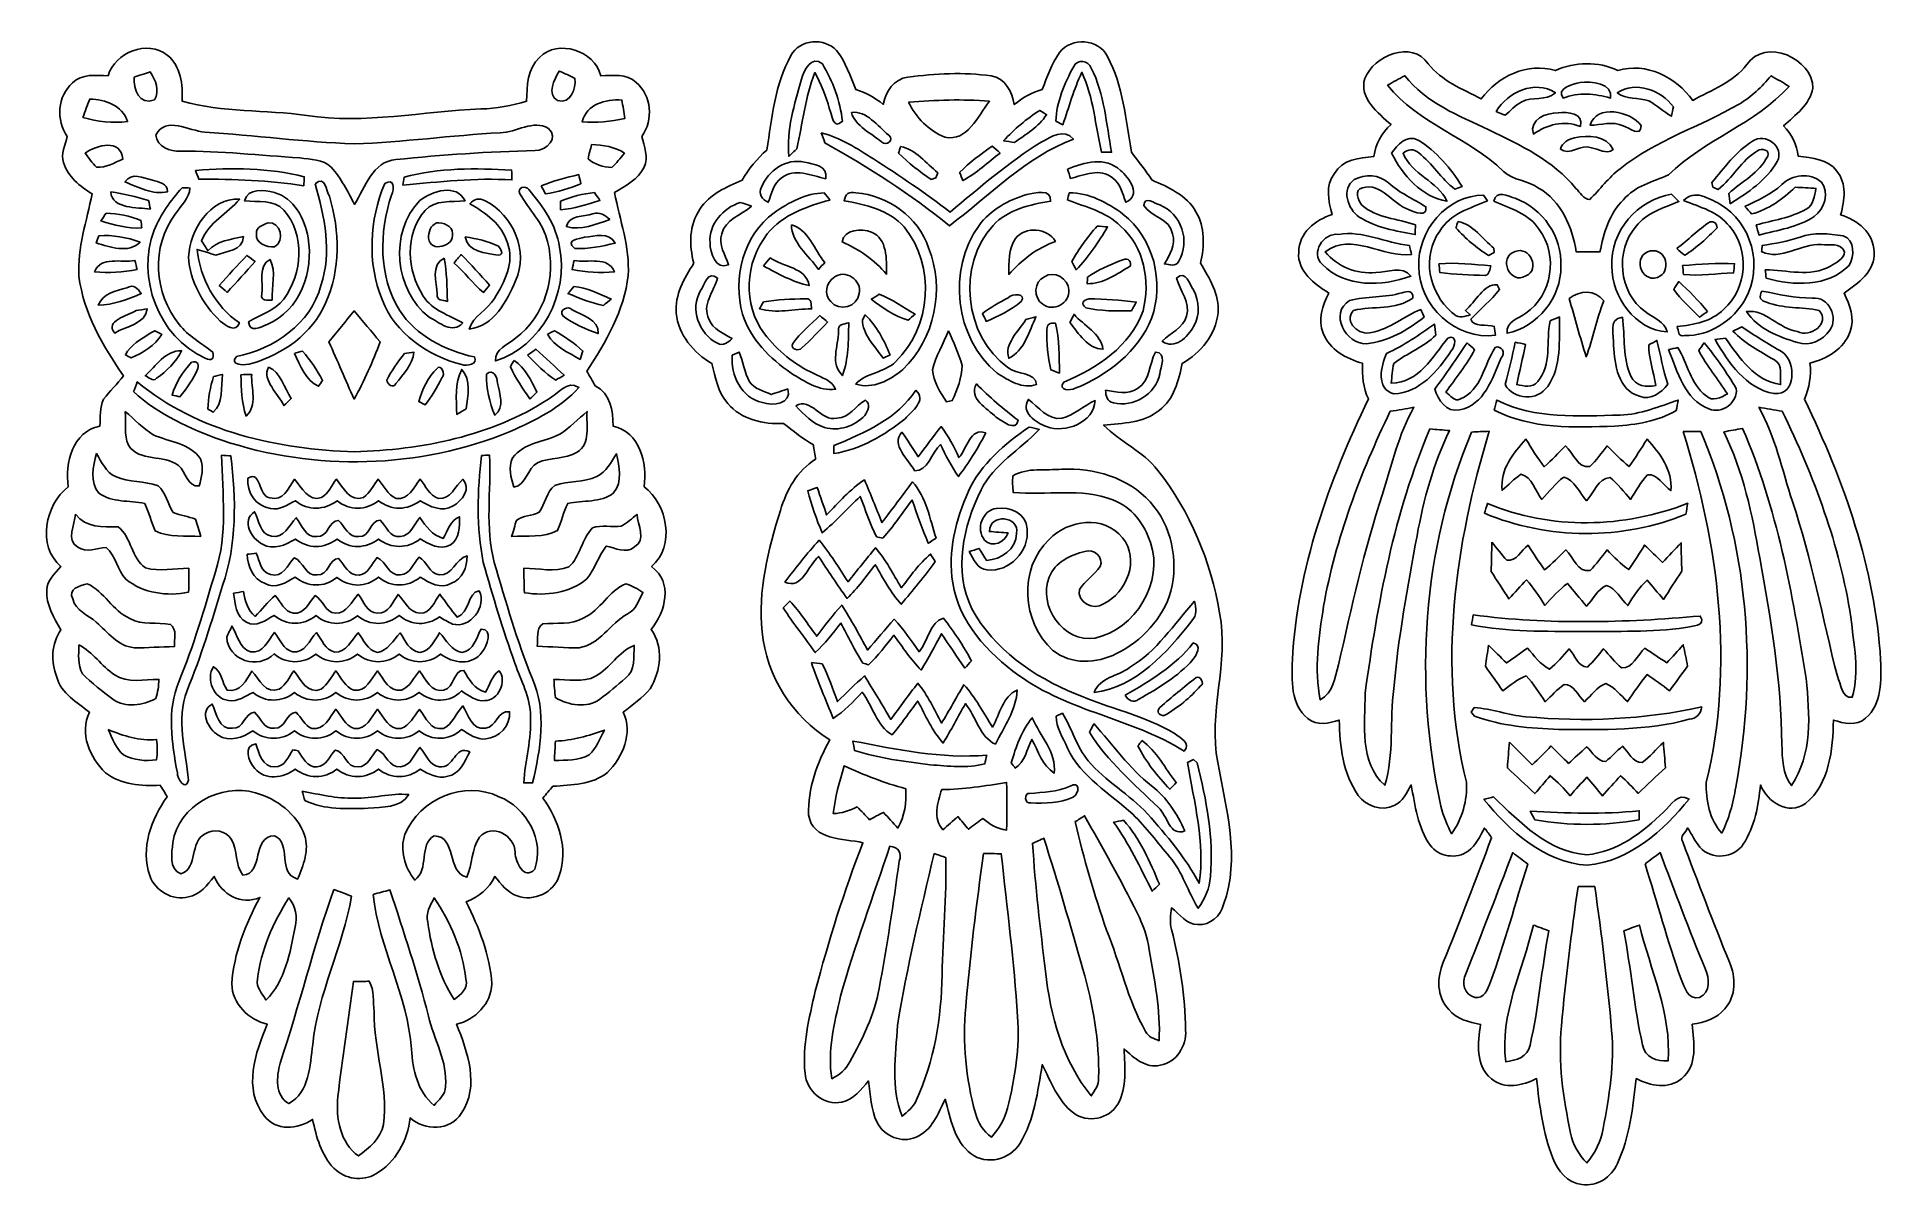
# Model space of a CAD drawing. Header units: centimetres. Extents: x -7 to 6.9, y -4.3 to 4.3.
import ezdxf

# ---------------------------------------------------------------- set-up
doc = ezdxf.new("R2010")
doc.units = ezdxf.units.CM
doc.header["$MEASUREMENT"] = 0
doc.layers.add('Camada 1', color=7, linetype='Continuous')

msp = doc.modelspace()

# ---------------------------------------------------------------- linework, layer by layer
at = {"layer": 'Camada 1', "color": 156}
for points, knots in [([(-6.43924, 4.04318), (-6.3881, 4.22168), (-6.14327, 4.31729), (-5.99405, 4.1991), (-5.99405, 4.1991), (-5.89104, 4.11656), (-5.87587, 3.97615), (-5.88186, 3.85304), (-5.88186, 3.85304), (-5.57776, 3.76449), (-5.25568, 3.78953), (-4.94383, 3.74543), (-4.94383, 3.74543), (-4.50639, 3.67629), (-4.06964, 3.77684), (-3.63255, 3.79411), (-3.63255, 3.79411), (-3.51542, 3.79411), (-3.40113, 3.82057), (-3.28894, 3.85163), (-3.28894, 3.85163), (-3.28789, 3.96699), (-3.28117, 4.09645), (-3.19298, 4.18217), (-3.19298, 4.18217), (-3.05223, 4.32223), (-2.77741, 4.23367), (-2.73049, 4.04388), (-2.73049, 4.04388), (-2.64125, 4.04424), (-2.53646, 4.06223), (-2.46486, 3.99415), (-2.46486, 3.99415), (-2.34738, 3.89254), (-2.33257, 3.71298), (-2.42181, 3.58775), (-2.42181, 3.58775), (-2.40276, 3.51296), (-2.36996, 3.43146), (-2.40454, 3.35597), (-2.40454, 3.35597), (-2.44792, 3.26319), (-2.54565, 3.21663), (-2.62784, 3.16442), (-2.62784, 3.16442), (-2.58621, 2.95875), (-2.51213, 2.75412), (-2.52411, 2.54141), (-2.52411, 2.54141), (-2.55517, 2.27646), (-2.69098, 2.03975), (-2.83598, 1.82138), (-2.83598, 1.82138), (-2.81481, 1.78435), (-2.79364, 1.74695), (-2.77283, 1.70956), (-2.77283, 1.70956), (-2.65606, 1.65169), (-2.63947, 1.52505), (-2.63842, 1.40757), (-2.63842, 1.40757), (-2.43699, 1.36418), (-2.37808, 1.12994), (-2.40488, 0.95144), (-2.40488, 0.95144), (-2.22744, 0.81845), (-2.16853, 0.50587), (-2.34879, 0.35031), (-2.34879, 0.35031), (-2.18439, 0.23213), (-2.24401, 0.01305), (-2.35055, -0.12276), (-2.35055, -0.12276), (-2.25707, -0.2561), (-2.27753, -0.43461), (-2.35937, -0.56832), (-2.35937, -0.56832), (-2.41547, -0.63923), (-2.49307, -0.68826), (-2.56187, -0.74577), (-2.56187, -0.74577), (-2.48742, -0.90452), (-2.5647, -1.08374), (-2.68111, -1.19873), (-2.68111, -1.19873), (-2.79576, -1.29258), (-2.95063, -1.29187), (-3.09068, -1.30245), (-3.09068, -1.30245), (-3.1175, -1.33068), (-3.14147, -1.36172), (-3.16618, -1.39171), (-3.16618, -1.39171), (-3.04906, -1.5568), (-2.97249, -1.77341), (-3.0427, -1.97309), (-3.0427, -1.97309), (-3.08186, -2.10149), (-3.23568, -2.17452), (-3.36055, -2.12653), (-3.36055, -2.12653), (-3.43429, -2.1029), (-3.48121, -2.03834), (-3.52743, -1.98084), (-3.52743, -1.98084), (-3.57152, -2.07186), (-3.64842, -2.13818), (-3.74368, -2.17134), (-3.74368, -2.17134), (-3.64771, -2.36466), (-3.56481, -2.57104), (-3.5507, -2.7887), (-3.5507, -2.7887), (-3.55494, -2.93722), (-3.67558, -3.05929), (-3.81635, -3.09316), (-3.81635, -3.09316), (-3.73308, -3.30164), (-3.64067, -3.55881), (-3.78037, -3.76378), (-3.78037, -3.76378), (-3.86537, -3.89784), (-4.05482, -3.89607), (-4.16665, -3.79764), (-4.16665, -3.79764), (-4.18358, -3.96662), (-4.27426, -4.13208), (-4.42312, -4.21886), (-4.42312, -4.21886), (-4.52261, -4.27918), (-4.65771, -4.25908), (-4.7392, -4.17688), (-4.7392, -4.17688), (-4.83622, -4.07846), (-4.87115, -3.93982), (-4.90044, -3.80894), (-4.90044, -3.80894), (-5.01049, -3.88443), (-5.17596, -3.90031), (-5.26345, -3.78213), (-5.26345, -3.78213), (-5.42607, -3.57893), (-5.32977, -3.30658), (-5.24157, -3.09316), (-5.24157, -3.09316), (-5.38232, -3.05893), (-5.50438, -2.93899), (-5.50862, -2.78906), (-5.50862, -2.78906), (-5.49205, -2.55905), (-5.40526, -2.33961), (-5.2966, -2.13854), (-5.2966, -2.13854), (-5.43806, -2.19991), (-5.58411, -2.11596), (-5.64056, -1.9812), (-5.64056, -1.9812), (-5.6917, -2.04576), (-5.74781, -2.11807), (-5.83423, -2.1343), (-5.83423, -2.1343), (-5.95417, -2.1657), (-6.08753, -2.09125), (-6.12527, -1.97379), (-6.12527, -1.97379), (-6.19794, -1.76917), (-6.11363, -1.54939), (-5.99439, -1.38077), (-5.99439, -1.38077), (-6.00745, -1.3596), (-6.03391, -1.31655), (-6.04731, -1.29504), (-6.04731, -1.29504), (-6.18842, -1.30174), (-6.3433, -1.2908), (-6.459, -1.20015), (-6.459, -1.20015), (-6.57825, -1.08691), (-6.65621, -0.90452), (-6.58001, -0.74577), (-6.58001, -0.74577), (-6.67244, -0.66886), (-6.79343, -0.60571), (-6.82554, -0.48083), (-6.82554, -0.48083), (-6.87139, -0.36335), (-6.86647, -0.23035), (-6.7945, -0.12452), (-6.7945, -0.12452), (-6.84742, -0.03352), (-6.90774, 0.06385), (-6.89997, 0.17356), (-6.89997, 0.17356), (-6.89892, 0.24765), (-6.8386, 0.29774), (-6.79484, 0.34995), (-6.79484, 0.34995), (-6.97512, 0.50623), (-6.91444, 0.81704), (-6.73876, 0.95037), (-6.73876, 0.95037), (-6.76875, 1.12959), (-6.70419, 1.36596), (-6.50205, 1.40828), (-6.50205, 1.40828), (-6.49498, 1.4753), (-6.50521, 1.54834), (-6.47276, 1.60937), (-6.47276, 1.60937), (-6.42654, 1.67111), (-6.3701, 1.72437), (-6.32354, 1.78576), (-6.32354, 1.78576), (-6.4777, 2.01224), (-6.62481, 2.25848), (-6.65833, 2.53576), (-6.65833, 2.53576), (-6.67315, 2.74742), (-6.5994, 2.95063), (-6.5592, 3.1556), (-6.5592, 3.1556), (-6.6502, 3.21168), (-6.74158, 3.28295), (-6.77367, 3.38983), (-6.77367, 3.38983), (-6.79732, 3.45651), (-6.76168, 3.52319), (-6.74616, 3.58739), (-6.74616, 3.58739), (-6.83224, 3.70981), (-6.8213, 3.88902), (-6.70701, 3.98992), (-6.70701, 3.98992), (-6.63716, 4.06223), (-6.52955, 4.04529), (-6.43924, 4.04318)], [0, 0, 0, 0, 0.01666667, 0.01666667, 0.01666667, 0.01666667, 0.03333333, 0.03333333, 0.03333333, 0.03333333, 0.05, 0.05, 0.05, 0.05, 0.06666667, 0.06666667, 0.06666667, 0.06666667, 0.08333333, 0.08333333, 0.08333333, 0.08333333, 0.1, 0.1, 0.1, 0.1, 0.11666667, 0.11666667, 0.11666667, 0.11666667, 0.13333333, 0.13333333, 0.13333333, 0.13333333, 0.15, 0.15, 0.15, 0.15, 0.16666667, 0.16666667, 0.16666667, 0.16666667, 0.18333333, 0.18333333, 0.18333333, 0.18333333, 0.2, 0.2, 0.2, 0.2, 0.21666667, 0.21666667, 0.21666667, 0.21666667, 0.23333333, 0.23333333, 0.23333333, 0.23333333, 0.25, 0.25, 0.25, 0.25, 0.26666667, 0.26666667, 0.26666667, 0.26666667, 0.28333333, 0.28333333, 0.28333333, 0.28333333, 0.3, 0.3, 0.3, 0.3, 0.31666667, 0.31666667, 0.31666667, 0.31666667, 0.33333333, 0.33333333, 0.33333333, 0.33333333, 0.35, 0.35, 0.35, 0.35, 0.36666667, 0.36666667, 0.36666667, 0.36666667, 0.38333333, 0.38333333, 0.38333333, 0.38333333, 0.4, 0.4, 0.4, 0.4, 0.41666667, 0.41666667, 0.41666667, 0.41666667, 0.43333333, 0.43333333, 0.43333333, 0.43333333, 0.45, 0.45, 0.45, 0.45, 0.46666667, 0.46666667, 0.46666667, 0.46666667, 0.48333333, 0.48333333, 0.48333333, 0.48333333, 0.5, 0.5, 0.5, 0.5, 0.51666667, 0.51666667, 0.51666667, 0.51666667, 0.53333333, 0.53333333, 0.53333333, 0.53333333, 0.55, 0.55, 0.55, 0.55, 0.56666667, 0.56666667, 0.56666667, 0.56666667, 0.58333333, 0.58333333, 0.58333333, 0.58333333, 0.6, 0.6, 0.6, 0.6, 0.61666667, 0.61666667, 0.61666667, 0.61666667, 0.63333333, 0.63333333, 0.63333333, 0.63333333, 0.65, 0.65, 0.65, 0.65, 0.66666667, 0.66666667, 0.66666667, 0.66666667, 0.68333333, 0.68333333, 0.68333333, 0.68333333, 0.7, 0.7, 0.7, 0.7, 0.71666667, 0.71666667, 0.71666667, 0.71666667, 0.73333333, 0.73333333, 0.73333333, 0.73333333, 0.75, 0.75, 0.75, 0.75, 0.76666667, 0.76666667, 0.76666667, 0.76666667, 0.78333333, 0.78333333, 0.78333333, 0.78333333, 0.8, 0.8, 0.8, 0.8, 0.81666667, 0.81666667, 0.81666667, 0.81666667, 0.83333333, 0.83333333, 0.83333333, 0.83333333, 0.85, 0.85, 0.85, 0.85, 0.86666667, 0.86666667, 0.86666667, 0.86666667, 0.88333333, 0.88333333, 0.88333333, 0.88333333, 0.9, 0.9, 0.9, 0.9, 0.91666667, 0.91666667, 0.91666667, 0.91666667, 0.93333333, 0.93333333, 0.93333333, 0.93333333, 0.95, 0.95, 0.95, 0.95, 0.96666667, 0.96666667, 0.96666667, 0.96666667, 1, 1, 1, 1]), ([(-1.29998, 4.19559), (-1.23506, 4.3187), (-1.04668, 4.33387), (-0.95566, 4.23262), (-0.95566, 4.23262), (-0.8844, 4.14867), (-0.85478, 4.0393), (-0.81104, 3.93982), (-0.81104, 3.93982), (-0.73589, 3.91653), (-0.66674, 3.87809), (-0.60537, 3.82869), (-0.60537, 3.82869), (-0.58666, 3.92535), (-0.52317, 4.01884), (-0.41909, 4.03365), (-0.41909, 4.03365), (-0.21166, 4.0594), (0.0007, 4.07282), (0.20849, 4.04213), (0.20849, 4.04213), (0.31433, 4.02624), (0.36405, 3.92112), (0.38206, 3.82658), (0.38206, 3.82658), (0.44272, 3.87984), (0.51364, 3.91865), (0.5916, 3.94053), (0.5916, 3.94053), (0.62971, 4.03542), (0.66145, 4.1349), (0.72248, 4.21815), (0.72248, 4.21815), (0.80963, 4.33599), (1.01811, 4.32399), (1.08267, 4.18853), (1.08267, 4.18853), (1.20261, 3.96875), (1.2199, 3.71228), (1.26364, 3.46991), (1.26364, 3.46991), (1.31339, 3.39901), (1.37159, 3.33409), (1.41676, 3.25966), (1.41676, 3.25966), (1.54199, 3.20498), (1.67886, 3.14537), (1.74941, 3.02048), (1.74941, 3.02048), (1.82033, 2.90442), (1.81327, 2.76189), (1.78328, 2.63384), (1.78328, 2.63384), (1.85242, 2.5206), (1.9251, 2.39713), (1.91557, 2.25918), (1.91557, 2.25918), (1.899, 2.09515), (1.78576, 1.95791), (1.64535, 1.87924), (1.64535, 1.87924), (1.61924, 1.75012), (1.58467, 1.60867), (1.4725, 1.52576), (1.4725, 1.52576), (1.35536, 1.42875), (1.19732, 1.4305), (1.05409, 1.41569), (1.05409, 1.41569), (1.17827, 1.28763), (1.35183, 1.21813), (1.4612, 1.07421), (1.4612, 1.07421), (1.7078, 0.76658), (1.85949, 0.38876), (1.92722, 0.00246), (1.92722, 0.00246), (2.00271, -0.37287), (1.83727, -0.74894), (1.91347, -1.1243), (1.91347, -1.1243), (1.97838, -1.47284), (2.0835, -1.84431), (1.95721, -2.1918), (1.95721, -2.1918), (1.93428, -2.27753), (1.85632, -2.34879), (1.76423, -2.3435), (1.76423, -2.3435), (1.67815, -2.34492), (1.62701, -2.26306), (1.56491, -2.21721), (1.56491, -2.21721), (1.55751, -2.27083), (1.55117, -2.32621), (1.56598, -2.37949), (1.56598, -2.37949), (1.62594, -2.62784), (1.6704, -2.88183), (1.67181, -3.13796), (1.67181, -3.13796), (1.67886, -3.25613), (1.60338, -3.38101), (1.48096, -3.40147), (1.48096, -3.40147), (1.37089, -3.42864), (1.28305, -3.34539), (1.2086, -3.27837), (1.2086, -3.27837), (1.21391, -3.41736), (1.23225, -3.56904), (1.16028, -3.695), (1.16028, -3.695), (1.09573, -3.80753), (0.93027, -3.83928), (0.82761, -3.76061), (0.82761, -3.76061), (0.70908, -3.67064), (0.65863, -3.5246), (0.59195, -3.39724), (0.59195, -3.39724), (0.55808, -3.59833), (0.5341, -3.81105), (0.42545, -3.9885), (0.42545, -3.9885), (0.35172, -4.11161), (0.17426, -4.15678), (0.05679, -4.06822), (0.05679, -4.06822), (-0.0709, -3.97262), (-0.09701, -3.80188), (-0.13794, -3.65794), (-0.13794, -3.65794), (-0.19156, -3.76414), (-0.23847, -3.89395), (-0.35772, -3.94263), (-0.35772, -3.94263), (-0.46496, -3.99238), (-0.59901, -3.93417), (-0.65122, -3.83187), (-0.65122, -3.83187), (-0.69814, -3.7345), (-0.70167, -3.62444), (-0.71437, -3.51895), (-0.71437, -3.51895), (-0.77082, -3.58281), (-0.82585, -3.66041), (-0.9151, -3.67875), (-0.9151, -3.67875), (-1.04951, -3.71122), (-1.18392, -3.59445), (-1.19308, -3.46145), (-1.19308, -3.46145), (-1.21532, -3.25296), (-1.1617, -3.04587), (-1.11619, -2.84373), (-1.11619, -2.84373), (-1.01599, -2.46591), (-0.89958, -2.09196), (-0.75812, -1.7279), (-0.75812, -1.7279), (-0.90452, -1.69157), (-1.137, -1.71555), (-1.16592, -1.51765), (-1.16592, -1.51765), (-1.17122, -1.3215), (-1.10455, -1.1236), (-1.00612, -0.95425), (-1.00612, -0.95425), (-1.28798, -0.78139), (-1.48378, -0.4713), (-1.51553, -0.14145), (-1.51553, -0.14145), (-1.55117, 0.16968), (-1.46931, 0.47871), (-1.37829, 0.77364), (-1.37829, 0.77364), (-1.33244, 0.92569), (-1.2527, 1.0735), (-1.11337, 1.15851), (-1.11337, 1.15851), (-1.1176, 1.18533), (-1.12642, 1.23895), (-1.13064, 1.26576), (-1.13064, 1.26576), (-1.20931, 1.31409), (-1.28376, 1.36842), (-1.35431, 1.42804), (-1.35431, 1.42804), (-1.50636, 1.41851), (-1.67286, 1.45732), (-1.77482, 1.57797), (-1.77482, 1.57797), (-1.84891, 1.66158), (-1.86937, 1.77411), (-1.89371, 1.87924), (-1.89371, 1.87924), (-2.03305, 1.95791), (-2.14595, 2.09373), (-2.16322, 2.25707), (-2.16322, 2.25707), (-2.17416, 2.39535), (-2.10219, 2.5206), (-2.03022, 2.63277), (-2.03022, 2.63277), (-2.06621, 2.76825), (-2.06728, 2.9224), (-1.98402, 3.04095), (-1.98402, 3.04095), (-1.91169, 3.15277), (-1.78469, 3.20781), (-1.66687, 3.25754), (-1.66687, 3.25754), (-1.61712, 3.34327), (-1.55468, 3.42053), (-1.47954, 3.48509), (-1.47954, 3.48509), (-1.44392, 3.72604), (-1.41851, 3.97898), (-1.29998, 4.19559)], [0, 0, 0, 0, 0.01785714, 0.01785714, 0.01785714, 0.01785714, 0.03571429, 0.03571429, 0.03571429, 0.03571429, 0.05357143, 0.05357143, 0.05357143, 0.05357143, 0.07142857, 0.07142857, 0.07142857, 0.07142857, 0.08928571, 0.08928571, 0.08928571, 0.08928571, 0.10714286, 0.10714286, 0.10714286, 0.10714286, 0.125, 0.125, 0.125, 0.125, 0.14285714, 0.14285714, 0.14285714, 0.14285714, 0.16071429, 0.16071429, 0.16071429, 0.16071429, 0.17857143, 0.17857143, 0.17857143, 0.17857143, 0.19642857, 0.19642857, 0.19642857, 0.19642857, 0.21428571, 0.21428571, 0.21428571, 0.21428571, 0.23214286, 0.23214286, 0.23214286, 0.23214286, 0.25, 0.25, 0.25, 0.25, 0.26785714, 0.26785714, 0.26785714, 0.26785714, 0.28571429, 0.28571429, 0.28571429, 0.28571429, 0.30357143, 0.30357143, 0.30357143, 0.30357143, 0.32142857, 0.32142857, 0.32142857, 0.32142857, 0.33928571, 0.33928571, 0.33928571, 0.33928571, 0.35714286, 0.35714286, 0.35714286, 0.35714286, 0.375, 0.375, 0.375, 0.375, 0.39285714, 0.39285714, 0.39285714, 0.39285714, 0.41071429, 0.41071429, 0.41071429, 0.41071429, 0.42857143, 0.42857143, 0.42857143, 0.42857143, 0.44642857, 0.44642857, 0.44642857, 0.44642857, 0.46428571, 0.46428571, 0.46428571, 0.46428571, 0.48214286, 0.48214286, 0.48214286, 0.48214286, 0.5, 0.5, 0.5, 0.5, 0.51785714, 0.51785714, 0.51785714, 0.51785714, 0.53571429, 0.53571429, 0.53571429, 0.53571429, 0.55357143, 0.55357143, 0.55357143, 0.55357143, 0.57142857, 0.57142857, 0.57142857, 0.57142857, 0.58928571, 0.58928571, 0.58928571, 0.58928571, 0.60714286, 0.60714286, 0.60714286, 0.60714286, 0.625, 0.625, 0.625, 0.625, 0.64285714, 0.64285714, 0.64285714, 0.64285714, 0.66071429, 0.66071429, 0.66071429, 0.66071429, 0.67857143, 0.67857143, 0.67857143, 0.67857143, 0.69642857, 0.69642857, 0.69642857, 0.69642857, 0.71428571, 0.71428571, 0.71428571, 0.71428571, 0.73214286, 0.73214286, 0.73214286, 0.73214286, 0.75, 0.75, 0.75, 0.75, 0.76785714, 0.76785714, 0.76785714, 0.76785714, 0.78571429, 0.78571429, 0.78571429, 0.78571429, 0.80357143, 0.80357143, 0.80357143, 0.80357143, 0.82142857, 0.82142857, 0.82142857, 0.82142857, 0.83928571, 0.83928571, 0.83928571, 0.83928571, 0.85714286, 0.85714286, 0.85714286, 0.85714286, 0.875, 0.875, 0.875, 0.875, 0.89285714, 0.89285714, 0.89285714, 0.89285714, 0.91071429, 0.91071429, 0.91071429, 0.91071429, 0.92857143, 0.92857143, 0.92857143, 0.92857143, 0.94642857, 0.94642857, 0.94642857, 0.94642857, 0.96428571, 0.96428571, 0.96428571, 0.96428571, 1, 1, 1, 1]), ([(3.02048, 4.02271), (3.08751, 4.19522), (3.37538, 4.31446), (3.49815, 4.13349), (3.49815, 4.13349), (3.59903, 4.00402), (3.75567, 3.9437), (3.89643, 3.86997), (3.89643, 3.86997), (4.02166, 4.03965), (4.24497, 4.14619), (4.45452, 4.08305), (4.45452, 4.08305), (4.6048, 4.14937), (4.77448, 4.15395), (4.92441, 4.0834), (4.92441, 4.0834), (5.13891, 4.1476), (5.36397, 4.03331), (5.48852, 3.85833), (5.48852, 3.85833), (5.63104, 3.93629), (5.79261, 3.99591), (5.89667, 4.1275), (5.89667, 4.1275), (6.03179, 4.33422), (6.39409, 4.17476), (6.39339, 3.94935), (6.39339, 3.94935), (6.3701, 3.82517), (6.26004, 3.74791), (6.17255, 3.66783), (6.17255, 3.66783), (6.23252, 3.60327), (6.27379, 3.52636), (6.28297, 3.43746), (6.28297, 3.43746), (6.38527, 3.42652), (6.50521, 3.4177), (6.57224, 3.32705), (6.57224, 3.32705), (6.65127, 3.23461), (6.63081, 3.10585), (6.60223, 2.9979), (6.60223, 2.9979), (6.72818, 2.95839), (6.85058, 2.86137), (6.85446, 2.71885), (6.85446, 2.71885), (6.86399, 2.57315), (6.73381, 2.4825), (6.62905, 2.40805), (6.62905, 2.40805), (6.6682, 2.31846), (6.71125, 2.21755), (6.67278, 2.11949), (6.67278, 2.11949), (6.62975, 1.98649), (6.49817, 1.91487), (6.37117, 1.88066), (6.37117, 1.88066), (6.38174, 1.78752), (6.36763, 1.69509), (6.32953, 1.60937), (6.32953, 1.60937), (6.62763, 0.99484), (6.86187, 0.33443), (6.90279, -0.35243), (6.90279, -0.35243), (6.90808, -0.50165), (6.91409, -0.68367), (6.78992, -0.78987), (6.78992, -0.78987), (6.72076, -0.85124), (6.62622, -0.82937), (6.54755, -0.80468), (6.54755, -0.80468), (6.54297, -1.0234), (6.51932, -1.2834), (6.33871, -1.43191), (6.33871, -1.43191), (6.20606, -1.52471), (6.05225, -1.42205), (5.99792, -1.29258), (5.99792, -1.29258), (5.98487, -1.44673), (5.95524, -1.60619), (5.86951, -1.73777), (5.86951, -1.73777), (5.80107, -1.8475), (5.62575, -1.85807), (5.54248, -1.76072), (5.54248, -1.76072), (5.50686, -1.71555), (5.4804, -1.66404), (5.45041, -1.61536), (5.45041, -1.61536), (5.43842, -1.65064), (5.38585, -1.67993), (5.41301, -1.72084), (5.41301, -1.72084), (5.52908, -2.02282), (5.64161, -2.32657), (5.76474, -2.62573), (5.76474, -2.62573), (5.81306, -2.73897), (5.81695, -2.88113), (5.72947, -2.97673), (5.72947, -2.97673), (5.67195, -3.05399), (5.5753, -3.07728), (5.48569, -3.0935), (5.48569, -3.0935), (5.49663, -3.22967), (5.52874, -3.40289), (5.40561, -3.50061), (5.40561, -3.50061), (5.30789, -3.58739), (5.1689, -3.55528), (5.06306, -3.50237), (5.06306, -3.50237), (5.03765, -3.71863), (5.01509, -3.94194), (4.92159, -4.1416), (4.92159, -4.1416), (4.8768, -4.24356), (4.76778, -4.31835), (4.65384, -4.29789), (4.65384, -4.29789), (4.54659, -4.288), (4.47145, -4.19593), (4.43583, -4.10174), (4.43583, -4.10174), (4.36068, -3.91054), (4.33492, -3.70451), (4.31341, -3.50166), (4.31341, -3.50166), (4.20899, -3.55423), (4.07246, -3.58668), (3.97403, -3.50378), (3.97403, -3.50378), (3.84986, -3.40676), (3.87208, -3.23108), (3.89183, -3.09386), (3.89183, -3.09386), (3.80434, -3.07657), (3.7091, -3.05647), (3.65159, -2.98131), (3.65159, -2.98131), (3.55988, -2.88678), (3.56234, -2.74109), (3.61138, -2.62607), (3.61138, -2.62607), (3.73768, -2.31634), (3.85655, -2.00306), (3.9744, -1.69016), (3.9744, -1.69016), (3.95887, -1.66404), (3.93912, -1.64182), (3.92253, -1.61712), (3.92253, -1.61712), (3.88479, -1.67674), (3.85833, -1.74907), (3.79801, -1.79069), (3.79801, -1.79069), (3.71052, -1.85278), (3.57399, -1.83549), (3.51225, -1.74519), (3.51225, -1.74519), (3.41806, -1.61361), (3.39901, -1.44709), (3.36973, -1.29258), (3.36973, -1.29258), (3.33445, -1.34937), (3.30763, -1.42027), (3.24167, -1.44814), (3.24167, -1.44814), (3.14819, -1.49189), (3.02965, -1.45379), (2.9711, -1.37125), (2.9711, -1.37125), (2.85467, -1.20755), (2.83033, -0.99976), (2.82857, -0.80432), (2.82857, -0.80432), (2.75166, -0.82761), (2.65923, -0.8516), (2.59115, -0.79269), (2.59115, -0.79269), (2.45991, -0.68791), (2.47085, -0.50236), (2.47509, -0.35172), (2.47509, -0.35172), (2.51178, 0.33584), (2.75132, 0.99589), (3.04694, 1.61183), (3.04694, 1.61183), (3.00777, 1.69579), (2.99755, 1.78822), (3.00319, 1.87995), (3.00319, 1.87995), (2.88183, 1.91593), (2.75412, 1.98049), (2.70722, 2.10714), (2.70722, 2.10714), (2.66593, 2.20839), (2.70333, 2.31598), (2.74884, 2.40841), (2.74884, 2.40841), (2.64159, 2.47896), (2.51213, 2.57069), (2.5227, 2.71638), (2.5227, 2.71638), (2.52377, 2.86066), (2.64795, 2.9598), (2.77495, 2.99931), (2.77495, 2.99931), (2.74389, 3.10056), (2.72345, 3.21768), (2.79118, 3.30941), (2.79118, 3.30941), (2.85291, 3.41207), (2.97921, 3.4283), (3.08785, 3.4357), (3.08785, 3.4357), (3.10268, 3.52953), (3.14642, 3.61314), (3.21768, 3.67595), (3.21768, 3.67595), (3.12103, 3.76485), (2.97568, 3.87244), (3.02048, 4.02271)], [0, 0, 0, 0, 0.01694915, 0.01694915, 0.01694915, 0.01694915, 0.03389831, 0.03389831, 0.03389831, 0.03389831, 0.05084746, 0.05084746, 0.05084746, 0.05084746, 0.06779661, 0.06779661, 0.06779661, 0.06779661, 0.08474576, 0.08474576, 0.08474576, 0.08474576, 0.10169492, 0.10169492, 0.10169492, 0.10169492, 0.11864407, 0.11864407, 0.11864407, 0.11864407, 0.13559322, 0.13559322, 0.13559322, 0.13559322, 0.15254237, 0.15254237, 0.15254237, 0.15254237, 0.16949153, 0.16949153, 0.16949153, 0.16949153, 0.18644068, 0.18644068, 0.18644068, 0.18644068, 0.20338983, 0.20338983, 0.20338983, 0.20338983, 0.22033898, 0.22033898, 0.22033898, 0.22033898, 0.23728814, 0.23728814, 0.23728814, 0.23728814, 0.25423729, 0.25423729, 0.25423729, 0.25423729, 0.27118644, 0.27118644, 0.27118644, 0.27118644, 0.28813559, 0.28813559, 0.28813559, 0.28813559, 0.30508475, 0.30508475, 0.30508475, 0.30508475, 0.3220339, 0.3220339, 0.3220339, 0.3220339, 0.33898305, 0.33898305, 0.33898305, 0.33898305, 0.3559322, 0.3559322, 0.3559322, 0.3559322, 0.37288136, 0.37288136, 0.37288136, 0.37288136, 0.38983051, 0.38983051, 0.38983051, 0.38983051, 0.40677966, 0.40677966, 0.40677966, 0.40677966, 0.42372881, 0.42372881, 0.42372881, 0.42372881, 0.44067797, 0.44067797, 0.44067797, 0.44067797, 0.45762712, 0.45762712, 0.45762712, 0.45762712, 0.47457627, 0.47457627, 0.47457627, 0.47457627, 0.49152542, 0.49152542, 0.49152542, 0.49152542, 0.50847458, 0.50847458, 0.50847458, 0.50847458, 0.52542373, 0.52542373, 0.52542373, 0.52542373, 0.54237288, 0.54237288, 0.54237288, 0.54237288, 0.55932203, 0.55932203, 0.55932203, 0.55932203, 0.57627119, 0.57627119, 0.57627119, 0.57627119, 0.59322034, 0.59322034, 0.59322034, 0.59322034, 0.61016949, 0.61016949, 0.61016949, 0.61016949, 0.62711864, 0.62711864, 0.62711864, 0.62711864, 0.6440678, 0.6440678, 0.6440678, 0.6440678, 0.66101695, 0.66101695, 0.66101695, 0.66101695, 0.6779661, 0.6779661, 0.6779661, 0.6779661, 0.69491525, 0.69491525, 0.69491525, 0.69491525, 0.71186441, 0.71186441, 0.71186441, 0.71186441, 0.72881356, 0.72881356, 0.72881356, 0.72881356, 0.74576271, 0.74576271, 0.74576271, 0.74576271, 0.76271186, 0.76271186, 0.76271186, 0.76271186, 0.77966102, 0.77966102, 0.77966102, 0.77966102, 0.79661017, 0.79661017, 0.79661017, 0.79661017, 0.81355932, 0.81355932, 0.81355932, 0.81355932, 0.83050847, 0.83050847, 0.83050847, 0.83050847, 0.84745763, 0.84745763, 0.84745763, 0.84745763, 0.86440678, 0.86440678, 0.86440678, 0.86440678, 0.88135593, 0.88135593, 0.88135593, 0.88135593, 0.89830508, 0.89830508, 0.89830508, 0.89830508, 0.91525424, 0.91525424, 0.91525424, 0.91525424, 0.93220339, 0.93220339, 0.93220339, 0.93220339, 0.94915254, 0.94915254, 0.94915254, 0.94915254, 0.96610169, 0.96610169, 0.96610169, 0.96610169, 1, 1, 1, 1]), ([(-1.22096, 4.01778), (-1.22096, 4.01778), (-1.22096, 4.01778), (-1.22096, 4.01778), (-1.22096, 4.01778), (-1.27282, 3.82975), (-1.33456, 3.63431), (-1.3148, 3.43712), (-1.3148, 3.43712), (-1.29998, 3.45157), (-1.26965, 3.48051), (-1.25448, 3.49462), (-1.25448, 3.49462), (-1.2132, 3.68652), (-1.19097, 3.88338), (-1.11936, 4.06752), (-1.11936, 4.06752), (-1.07209, 3.98285), (-1.03504, 3.89254), (-1.01035, 3.79871), (-1.01035, 3.79871), (-0.99165, 3.75778), (-0.98319, 3.62866), (-0.91193, 3.70204), (-0.91193, 3.70204), (-0.92816, 3.8548), (-0.98319, 4.00332), (-1.06291, 4.13385), (-1.06291, 4.13385), (-1.14582, 4.19946), (-1.20085, 4.0834), (-1.22096, 4.01778)], [0, 0, 0, 0, 0.11111111, 0.11111111, 0.11111111, 0.11111111, 0.22222222, 0.22222222, 0.22222222, 0.22222222, 0.33333333, 0.33333333, 0.33333333, 0.33333333, 0.44444444, 0.44444444, 0.44444444, 0.44444444, 0.55555556, 0.55555556, 0.55555556, 0.55555556, 0.66666667, 0.66666667, 0.66666667, 0.66666667, 0.77777778, 0.77777778, 0.77777778, 0.77777778, 1, 1, 1, 1]), ([(0.82902, 4.11232), (0.82902, 4.11232), (0.82902, 4.11232), (0.82902, 4.11232), (0.82902, 4.11232), (0.76022, 3.98709), (0.69885, 3.84739), (0.69568, 3.7024), (0.69568, 3.7024), (0.69568, 3.7024), (0.74682, 3.67524), (0.74682, 3.67524), (0.74682, 3.67524), (0.7948, 3.80683), (0.82902, 3.94334), (0.89076, 4.06964), (0.89076, 4.06964), (0.9779, 3.8802), (0.99236, 3.66994), (1.03786, 3.4692), (1.03786, 3.4692), (1.05692, 3.46886), (1.09502, 3.4685), (1.11371, 3.46816), (1.11371, 3.46816), (1.07492, 3.68087), (1.05938, 3.9056), (0.96166, 4.10174), (0.96166, 4.10174), (0.94014, 4.1589), (0.85514, 4.173), (0.82902, 4.11232)], [0, 0, 0, 0, 0.11111111, 0.11111111, 0.11111111, 0.11111111, 0.22222222, 0.22222222, 0.22222222, 0.22222222, 0.33333333, 0.33333333, 0.33333333, 0.33333333, 0.44444444, 0.44444444, 0.44444444, 0.44444444, 0.55555556, 0.55555556, 0.55555556, 0.55555556, 0.66666667, 0.66666667, 0.66666667, 0.66666667, 0.77777778, 0.77777778, 0.77777778, 0.77777778, 1, 1, 1, 1]), ([(-6.24416, 4.03401), (-6.24416, 4.03401), (-6.24416, 4.03401), (-6.24416, 4.03401), (-6.24416, 4.03401), (-6.25016, 3.94334), (-6.20535, 3.8174), (-6.0907, 3.86186), (-6.0907, 3.86186), (-6.04801, 3.93206), (-6.08259, 4.01072), (-6.1221, 4.07246), (-6.1221, 4.07246), (-6.1528, 4.06293), (-6.21383, 4.04388), (-6.24416, 4.03401)], [0, 0, 0, 0, 0.2, 0.2, 0.2, 0.2, 0.4, 0.4, 0.4, 0.4, 0.6, 0.6, 0.6, 0.6, 1, 1, 1, 1]), ([(-3.05647, 3.85655), (-3.05647, 3.85655), (-3.05647, 3.85655), (-3.05647, 3.85655), (-3.05647, 3.85655), (-2.95592, 3.83151), (-2.91677, 3.94441), (-2.92522, 4.02378), (-2.92522, 4.02378), (-2.96367, 4.04388), (-3.00284, 4.06223), (-3.0427, 4.07882), (-3.0427, 4.07882), (-3.08151, 4.01778), (-3.13831, 3.90418), (-3.05647, 3.85655)], [0, 0, 0, 0, 0.2, 0.2, 0.2, 0.2, 0.4, 0.4, 0.4, 0.4, 0.6, 0.6, 0.6, 0.6, 1, 1, 1, 1]), ([(3.19051, 3.97262), (3.19051, 3.97262), (3.19051, 3.97262), (3.19051, 3.97262), (3.19051, 3.97262), (3.4237, 3.68335), (3.80364, 3.57928), (4.06541, 3.32351), (4.06541, 3.32351), (4.13843, 3.25649), (4.24709, 3.25472), (4.32822, 3.19899), (4.32822, 3.19899), (4.50003, 3.10056), (4.58257, 2.90583), (4.61151, 2.7178), (4.61151, 2.7178), (4.67113, 2.7178), (4.73039, 2.71814), (4.79036, 2.7178), (4.79036, 2.7178), (4.81824, 2.85925), (4.85951, 3.00708), (4.96675, 3.11043), (4.96675, 3.11043), (5.05424, 3.21344), (5.18724, 3.24767), (5.30684, 3.29706), (5.30684, 3.29706), (5.57494, 3.56481), (5.95982, 3.67875), (6.21383, 3.9638), (6.21383, 3.9638), (6.16902, 3.99133), (6.12386, 4.01778), (6.07835, 4.04354), (6.07835, 4.04354), (6.0092, 3.96063), (5.93195, 3.88301), (5.83706, 3.83046), (5.83706, 3.83046), (5.54389, 3.65901), (5.21017, 3.55811), (4.94171, 3.34432), (4.94171, 3.34432), (4.85527, 3.27766), (4.79071, 3.1884), (4.71311, 3.11255), (4.71311, 3.11255), (4.66407, 3.11679), (4.64114, 3.16652), (4.60903, 3.19651), (4.60903, 3.19651), (4.439, 3.40465), (4.19099, 3.52319), (3.95357, 3.63607), (3.95357, 3.63607), (3.72745, 3.74438), (3.4798, 3.83892), (3.32176, 4.04424), (3.32176, 4.04424), (3.27766, 4.02061), (3.23391, 3.99661), (3.19051, 3.97262)], [0, 0, 0, 0, 0.05882353, 0.05882353, 0.05882353, 0.05882353, 0.11764706, 0.11764706, 0.11764706, 0.11764706, 0.17647059, 0.17647059, 0.17647059, 0.17647059, 0.23529412, 0.23529412, 0.23529412, 0.23529412, 0.29411765, 0.29411765, 0.29411765, 0.29411765, 0.35294118, 0.35294118, 0.35294118, 0.35294118, 0.41176471, 0.41176471, 0.41176471, 0.41176471, 0.47058824, 0.47058824, 0.47058824, 0.47058824, 0.52941176, 0.52941176, 0.52941176, 0.52941176, 0.58823529, 0.58823529, 0.58823529, 0.58823529, 0.64705882, 0.64705882, 0.64705882, 0.64705882, 0.70588235, 0.70588235, 0.70588235, 0.70588235, 0.76470588, 0.76470588, 0.76470588, 0.76470588, 0.82352941, 0.82352941, 0.82352941, 0.82352941, 0.88235294, 0.88235294, 0.88235294, 0.88235294, 1, 1, 1, 1]), ([(4.00931, 3.77472), (4.00931, 3.77472), (4.00931, 3.77472), (4.00931, 3.77472), (4.00931, 3.77472), (4.02624, 3.76765), (4.06082, 3.75355), (4.07775, 3.7465), (4.07775, 3.7465), (4.11621, 3.78178), (4.1529, 3.81952), (4.1984, 3.84598), (4.1984, 3.84598), (4.27848, 3.89042), (4.38255, 3.85127), (4.45523, 3.91548), (4.45523, 3.91548), (4.30035, 4.01672), (4.09716, 3.91971), (4.00931, 3.77472)], [0, 0, 0, 0, 0.16666667, 0.16666667, 0.16666667, 0.16666667, 0.33333333, 0.33333333, 0.33333333, 0.33333333, 0.5, 0.5, 0.5, 0.5, 0.66666667, 0.66666667, 0.66666667, 0.66666667, 1, 1, 1, 1]), ([(4.64078, 3.99204), (4.64078, 3.99204), (4.64078, 3.99204), (4.64078, 3.99204), (4.64078, 3.99204), (4.58823, 3.98039), (4.45735, 3.95145), (4.51272, 3.87526), (4.51272, 3.87526), (4.63125, 3.92007), (4.75121, 3.90947), (4.87045, 3.87597), (4.87045, 3.87597), (4.89232, 3.98744), (4.72263, 4.00473), (4.64078, 3.99204)], [0, 0, 0, 0, 0.2, 0.2, 0.2, 0.2, 0.4, 0.4, 0.4, 0.4, 0.6, 0.6, 0.6, 0.6, 1, 1, 1, 1]), ([(4.92019, 3.91548), (4.92019, 3.91548), (4.92019, 3.91548), (4.92019, 3.91548), (4.92019, 3.91548), (4.98827, 3.85974), (5.08034, 3.88408), (5.15796, 3.85444), (5.15796, 3.85444), (5.21828, 3.82164), (5.26873, 3.77367), (5.32835, 3.73909), (5.32835, 3.73909), (5.33223, 3.75673), (5.33964, 3.79201), (5.34353, 3.80929), (5.34353, 3.80929), (5.25039, 3.93593), (5.06095, 4.00649), (4.92019, 3.91548)], [0, 0, 0, 0, 0.16666667, 0.16666667, 0.16666667, 0.16666667, 0.33333333, 0.33333333, 0.33333333, 0.33333333, 0.5, 0.5, 0.5, 0.5, 0.66666667, 0.66666667, 0.66666667, 0.66666667, 1, 1, 1, 1]), ([(-6.62834, 3.72921), (-6.62834, 3.72921), (-6.62834, 3.72921), (-6.62834, 3.72921), (-6.62834, 3.72921), (-6.51932, 3.6978), (-6.40537, 3.68793), (-6.2925, 3.69851), (-6.2925, 3.69851), (-6.33448, 3.82235), (-6.45795, 3.86362), (-6.57754, 3.8682), (-6.57754, 3.8682), (-6.59518, 3.82235), (-6.61212, 3.77577), (-6.62834, 3.72921)], [0, 0, 0, 0, 0.2, 0.2, 0.2, 0.2, 0.4, 0.4, 0.4, 0.4, 0.6, 0.6, 0.6, 0.6, 1, 1, 1, 1]), ([(-2.8716, 3.6971), (-2.8716, 3.6971), (-2.8716, 3.6971), (-2.8716, 3.6971), (-2.8716, 3.6971), (-2.76331, 3.68935), (-2.65499, 3.69922), (-2.54916, 3.72215), (-2.54916, 3.72215), (-2.55588, 3.76836), (-2.56399, 3.81494), (-2.5721, 3.86079), (-2.5721, 3.86079), (-2.69558, 3.86891), (-2.83632, 3.83222), (-2.8716, 3.6971)], [0, 0, 0, 0, 0.2, 0.2, 0.2, 0.2, 0.4, 0.4, 0.4, 0.4, 0.6, 0.6, 0.6, 0.6, 1, 1, 1, 1]), ([(-0.84454, 3.76695), (-0.84454, 3.76695), (-0.84454, 3.76695), (-0.84454, 3.76695), (-0.84454, 3.76695), (-0.81314, 3.66218), (-0.69568, 3.6128), (-0.61665, 3.54576), (-0.61665, 3.54576), (-0.5842, 3.51048), (-0.51611, 3.56093), (-0.56339, 3.59657), (-0.56339, 3.59657), (-0.64664, 3.66253), (-0.72884, 3.78459), (-0.84454, 3.76695)], [0, 0, 0, 0, 0.2, 0.2, 0.2, 0.2, 0.4, 0.4, 0.4, 0.4, 0.6, 0.6, 0.6, 0.6, 1, 1, 1, 1]), ([(-0.41346, 3.84493), (-0.41346, 3.84493), (-0.41346, 3.84493), (-0.41346, 3.84493), (-0.41346, 3.84493), (-0.35806, 3.72886), (-0.26141, 3.62973), (-0.14111, 3.58245), (-0.14111, 3.58245), (0.03033, 3.54329), (0.10724, 3.74261), (0.19507, 3.85197), (0.19507, 3.85197), (-0.00776, 3.86891), (-0.21096, 3.86115), (-0.41346, 3.84493)], [0, 0, 0, 0, 0.2, 0.2, 0.2, 0.2, 0.4, 0.4, 0.4, 0.4, 0.6, 0.6, 0.6, 0.6, 1, 1, 1, 1]), ([(0.30091, 3.55423), (0.30091, 3.55423), (0.30091, 3.55423), (0.30091, 3.55423), (0.30091, 3.55423), (0.32103, 3.55106), (0.36089, 3.54471), (0.38099, 3.54117), (0.38099, 3.54117), (0.46884, 3.60115), (0.56549, 3.66006), (0.62442, 3.75072), (0.62442, 3.75072), (0.61207, 3.75884), (0.58737, 3.77506), (0.57502, 3.78319), (0.57502, 3.78319), (0.47271, 3.72109), (0.38276, 3.64067), (0.30091, 3.55423)], [0, 0, 0, 0, 0.16666667, 0.16666667, 0.16666667, 0.16666667, 0.33333333, 0.33333333, 0.33333333, 0.33333333, 0.5, 0.5, 0.5, 0.5, 0.66666667, 0.66666667, 0.66666667, 0.66666667, 1, 1, 1, 1]), ([(4.28907, 3.60503), (4.28907, 3.60503), (4.28907, 3.60503), (4.28907, 3.60503), (4.28907, 3.60503), (4.3942, 3.67805), (4.51943, 3.71122), (4.64326, 3.66253), (4.64326, 3.66253), (4.67325, 3.76485), (4.54589, 3.77189), (4.47498, 3.7659), (4.47498, 3.7659), (4.38643, 3.76273), (4.2552, 3.71827), (4.28907, 3.60503)], [0, 0, 0, 0, 0.2, 0.2, 0.2, 0.2, 0.4, 0.4, 0.4, 0.4, 0.6, 0.6, 0.6, 0.6, 1, 1, 1, 1]), ([(4.71557, 3.671), (4.71557, 3.671), (4.71557, 3.671), (4.71557, 3.671), (4.71557, 3.671), (4.79812, 3.67205), (4.88738, 3.70628), (4.96569, 3.66572), (4.96569, 3.66572), (5.00732, 3.65548), (5.10187, 3.57328), (5.09975, 3.66923), (5.09975, 3.66923), (5.01826, 3.77966), (4.76532, 3.8308), (4.71557, 3.671)], [0, 0, 0, 0, 0.2, 0.2, 0.2, 0.2, 0.4, 0.4, 0.4, 0.4, 0.6, 0.6, 0.6, 0.6, 1, 1, 1, 1]), ([(-6.07942, 3.59657), (-6.07942, 3.59657), (-6.07942, 3.59657), (-6.07942, 3.59657), (-6.07942, 3.59657), (-6.06848, 3.50697), (-5.97217, 3.47274), (-5.8935, 3.47698), (-5.8935, 3.47698), (-5.59328, 3.47768), (-5.29519, 3.44557), (-4.99604, 3.42511), (-4.99604, 3.42511), (-4.91596, 3.41312), (-4.82141, 3.41665), (-4.75967, 3.35492), (-4.75967, 3.35492), (-4.68347, 3.27447), (-4.63727, 3.17183), (-4.58364, 3.07622), (-4.58364, 3.07622), (-4.50497, 3.20357), (-4.44958, 3.40006), (-4.27214, 3.41241), (-4.27214, 3.41241), (-3.9243, 3.45015), (-3.57399, 3.47169), (-3.22403, 3.48085), (-3.22403, 3.48085), (-3.1443, 3.4798), (-3.03917, 3.57857), (-3.12525, 3.64737), (-3.12525, 3.64737), (-3.23919, 3.71756), (-3.36656, 3.61492), (-3.48755, 3.61456), (-3.48755, 3.61456), (-3.85444, 3.5955), (-4.21922, 3.54365), (-4.58611, 3.5306), (-4.58611, 3.5306), (-4.96181, 3.54612), (-5.33505, 3.59516), (-5.71041, 3.61843), (-5.71041, 3.61843), (-5.8307, 3.62902), (-6.00251, 3.74543), (-6.07942, 3.59657)], [0, 0, 0, 0, 0.07692308, 0.07692308, 0.07692308, 0.07692308, 0.15384615, 0.15384615, 0.15384615, 0.15384615, 0.23076923, 0.23076923, 0.23076923, 0.23076923, 0.30769231, 0.30769231, 0.30769231, 0.30769231, 0.38461538, 0.38461538, 0.38461538, 0.38461538, 0.46153846, 0.46153846, 0.46153846, 0.46153846, 0.53846154, 0.53846154, 0.53846154, 0.53846154, 0.61538462, 0.61538462, 0.61538462, 0.61538462, 0.69230769, 0.69230769, 0.69230769, 0.69230769, 0.76923077, 0.76923077, 0.76923077, 0.76923077, 0.84615385, 0.84615385, 0.84615385, 0.84615385, 1, 1, 1, 1]), ([(-1.07068, 3.61314), (-1.07068, 3.61314), (-1.07068, 3.61314), (-1.07068, 3.61314), (-1.07068, 3.61314), (-1.06398, 3.59445), (-1.05092, 3.5574), (-1.04422, 3.53871), (-1.04422, 3.53871), (-0.71613, 3.35633), (-0.39828, 3.15207), (-0.10583, 2.9157), (-0.10583, 2.9157), (0.19649, 3.14359), (0.46708, 3.429), (0.8269, 3.56763), (0.8269, 3.56763), (0.756, 3.65125), (0.65899, 3.58386), (0.5849, 3.544), (0.5849, 3.544), (0.33867, 3.39302), (0.1203, 3.2018), (-0.10159, 3.018), (-0.10159, 3.018), (-0.28645, 3.16123), (-0.48083, 3.2914), (-0.67768, 3.4177), (-0.67768, 3.4177), (-0.80151, 3.49566), (-0.92569, 3.57998), (-1.07068, 3.61314)], [0, 0, 0, 0, 0.11111111, 0.11111111, 0.11111111, 0.11111111, 0.22222222, 0.22222222, 0.22222222, 0.22222222, 0.33333333, 0.33333333, 0.33333333, 0.33333333, 0.44444444, 0.44444444, 0.44444444, 0.44444444, 0.55555556, 0.55555556, 0.55555556, 0.55555556, 0.66666667, 0.66666667, 0.66666667, 0.66666667, 0.77777778, 0.77777778, 0.77777778, 0.77777778, 1, 1, 1, 1]), ([(5.93831, 3.55141), (5.93831, 3.55141), (5.93831, 3.55141), (5.93831, 3.55141), (5.93831, 3.55141), (5.81518, 3.47239), (5.72523, 3.35209), (5.63279, 3.24061), (5.63279, 3.24061), (5.63279, 3.24061), (5.64056, 3.2064), (5.64056, 3.2064), (5.64056, 3.2064), (5.64056, 3.2064), (5.68006, 3.1884), (5.68006, 3.1884), (5.68006, 3.1884), (5.78908, 3.27447), (5.8554, 3.40642), (5.97534, 3.47909), (5.97534, 3.47909), (6.00604, 3.50097), (6.07659, 3.48684), (6.05296, 3.43782), (6.05296, 3.43782), (5.98874, 3.31435), (5.85998, 3.24767), (5.75944, 3.15841), (5.75944, 3.15841), (5.76262, 3.13901), (5.76826, 3.09986), (5.77144, 3.08044), (5.77144, 3.08044), (5.90479, 3.16512), (6.04378, 3.25825), (6.12457, 3.39831), (6.12457, 3.39831), (6.18277, 3.50801), (6.0332, 3.61984), (5.93831, 3.55141)], [0, 0, 0, 0, 0.09090909, 0.09090909, 0.09090909, 0.09090909, 0.18181818, 0.18181818, 0.18181818, 0.18181818, 0.27272727, 0.27272727, 0.27272727, 0.27272727, 0.36363636, 0.36363636, 0.36363636, 0.36363636, 0.45454545, 0.45454545, 0.45454545, 0.45454545, 0.54545455, 0.54545455, 0.54545455, 0.54545455, 0.63636364, 0.63636364, 0.63636364, 0.63636364, 0.72727273, 0.72727273, 0.72727273, 0.72727273, 0.81818182, 0.81818182, 0.81818182, 0.81818182, 1, 1, 1, 1]), ([(-6.61282, 3.46145), (-6.61282, 3.46145), (-6.61282, 3.46145), (-6.61282, 3.46145), (-6.61282, 3.46145), (-6.58495, 3.42547), (-6.55849, 3.38771), (-6.52604, 3.35562), (-6.52604, 3.35562), (-6.45407, 3.34997), (-6.39092, 3.38949), (-6.32777, 3.41665), (-6.32777, 3.41665), (-6.34364, 3.57292), (-6.52356, 3.52319), (-6.61282, 3.46145)], [0, 0, 0, 0, 0.2, 0.2, 0.2, 0.2, 0.4, 0.4, 0.4, 0.4, 0.6, 0.6, 0.6, 0.6, 1, 1, 1, 1]), ([(-2.82609, 3.41982), (-2.82609, 3.41982), (-2.82609, 3.41982), (-2.82609, 3.41982), (-2.82609, 3.41982), (-2.77741, 3.37609), (-2.71322, 3.35455), (-2.64829, 3.3535), (-2.64829, 3.3535), (-2.61231, 3.38525), (-2.58375, 3.42406), (-2.55305, 3.46075), (-2.55305, 3.46075), (-2.62573, 3.51119), (-2.71356, 3.52107), (-2.79929, 3.52531), (-2.79929, 3.52531), (-2.80952, 3.49037), (-2.81834, 3.4551), (-2.82609, 3.41982)], [0, 0, 0, 0, 0.16666667, 0.16666667, 0.16666667, 0.16666667, 0.33333333, 0.33333333, 0.33333333, 0.33333333, 0.5, 0.5, 0.5, 0.5, 0.66666667, 0.66666667, 0.66666667, 0.66666667, 1, 1, 1, 1]), ([(-0.47378, 3.5126), (-0.47378, 3.5126), (-0.47378, 3.5126), (-0.47378, 3.5126), (-0.47378, 3.5126), (-0.47766, 3.4999), (-0.48541, 3.47415), (-0.48894, 3.46145), (-0.48894, 3.46145), (-0.41451, 3.38737), (-0.33019, 3.32317), (-0.24306, 3.26424), (-0.24306, 3.26424), (-0.24306, 3.26424), (-0.20849, 3.27483), (-0.20849, 3.27483), (-0.20849, 3.27483), (-0.20849, 3.27483), (-0.19437, 3.31435), (-0.19437, 3.31435), (-0.19437, 3.31435), (-0.28046, 3.38596), (-0.36089, 3.48826), (-0.47378, 3.5126)], [0, 0, 0, 0, 0.14285714, 0.14285714, 0.14285714, 0.14285714, 0.28571429, 0.28571429, 0.28571429, 0.28571429, 0.42857143, 0.42857143, 0.42857143, 0.42857143, 0.57142857, 0.57142857, 0.57142857, 0.57142857, 0.71428571, 0.71428571, 0.71428571, 0.71428571, 1, 1, 1, 1]), ([(-0.02998, 3.31645), (-0.02998, 3.31645), (-0.02998, 3.31645), (-0.02998, 3.31645), (-0.02998, 3.31645), (-0.02363, 3.30093), (-0.01093, 3.27025), (-0.00458, 3.25472), (-0.00458, 3.25472), (0.09666, 3.31223), (0.18379, 3.39054), (0.27515, 3.46251), (0.27515, 3.46251), (0.25576, 3.48051), (0.23777, 3.49956), (0.2159, 3.51401), (0.2159, 3.51401), (0.12912, 3.45475), (0.04514, 3.38983), (-0.02998, 3.31645)], [0, 0, 0, 0, 0.16666667, 0.16666667, 0.16666667, 0.16666667, 0.33333333, 0.33333333, 0.33333333, 0.33333333, 0.5, 0.5, 0.5, 0.5, 0.66666667, 0.66666667, 0.66666667, 0.66666667, 1, 1, 1, 1]), ([(3.22155, 3.46109), (3.22155, 3.46109), (3.22155, 3.46109), (3.22155, 3.46109), (3.22155, 3.46109), (3.30517, 3.29635), (3.4491, 3.13124), (3.63889, 3.0995), (3.63889, 3.0995), (3.56763, 3.2512), (3.37467, 3.30022), (3.30799, 3.46039), (3.30799, 3.46039), (3.34186, 3.4932), (3.39054, 3.49637), (3.42582, 3.46357), (3.42582, 3.46357), (3.52882, 3.3849), (3.59409, 3.26743), (3.69851, 3.19051), (3.69851, 3.19051), (3.69851, 3.19051), (3.75284, 3.21098), (3.75284, 3.21098), (3.75284, 3.21098), (3.66747, 3.34573), (3.55917, 3.47627), (3.42159, 3.55917), (3.42159, 3.55917), (3.33587, 3.6068), (3.26531, 3.52283), (3.22155, 3.46109)], [0, 0, 0, 0, 0.11111111, 0.11111111, 0.11111111, 0.11111111, 0.22222222, 0.22222222, 0.22222222, 0.22222222, 0.33333333, 0.33333333, 0.33333333, 0.33333333, 0.44444444, 0.44444444, 0.44444444, 0.44444444, 0.55555556, 0.55555556, 0.55555556, 0.55555556, 0.66666667, 0.66666667, 0.66666667, 0.66666667, 0.77777778, 0.77777778, 0.77777778, 0.77777778, 1, 1, 1, 1]), ([(4.59916, 3.57716), (4.59916, 3.57716), (4.59916, 3.57716), (4.59916, 3.57716), (4.59916, 3.57716), (4.554, 3.56622), (4.50532, 3.54117), (4.49333, 3.49215), (4.49333, 3.49215), (4.55999, 3.43534), (4.64855, 3.53518), (4.72546, 3.50166), (4.72546, 3.50166), (4.78013, 3.4932), (4.83763, 3.44769), (4.89055, 3.48896), (4.89055, 3.48896), (4.83799, 3.59833), (4.70146, 3.59762), (4.59916, 3.57716)], [0, 0, 0, 0, 0.16666667, 0.16666667, 0.16666667, 0.16666667, 0.33333333, 0.33333333, 0.33333333, 0.33333333, 0.5, 0.5, 0.5, 0.5, 0.66666667, 0.66666667, 0.66666667, 0.66666667, 1, 1, 1, 1]), ([(-5.78061, 3.33092), (-5.78061, 3.33092), (-5.78061, 3.33092), (-5.78061, 3.33092), (-5.78061, 3.33092), (-5.77461, 3.31435), (-5.76262, 3.28153), (-5.75663, 3.26495), (-5.75663, 3.26495), (-5.49205, 3.26602), (-5.22781, 3.2579), (-4.96605, 3.21592), (-4.96605, 3.21592), (-4.965, 3.23285), (-4.96288, 3.26707), (-4.96217, 3.284), (-4.96217, 3.284), (-5.22851, 3.35033), (-5.50791, 3.3528), (-5.78061, 3.33092)], [0, 0, 0, 0, 0.16666667, 0.16666667, 0.16666667, 0.16666667, 0.33333333, 0.33333333, 0.33333333, 0.33333333, 0.5, 0.5, 0.5, 0.5, 0.66666667, 0.66666667, 0.66666667, 0.66666667, 1, 1, 1, 1]), ([(-4.21111, 3.28048), (-4.21111, 3.28048), (-4.21111, 3.28048), (-4.21111, 3.28048), (-4.21111, 3.28048), (-4.21111, 3.28048), (-4.21993, 3.22121), (-4.21993, 3.22121), (-4.21993, 3.22121), (-3.94757, 3.2445), (-3.67488, 3.27837), (-3.40006, 3.25966), (-3.40006, 3.25966), (-3.40042, 3.27837), (-3.40113, 3.31576), (-3.40147, 3.33445), (-3.40147, 3.33445), (-3.67135, 3.34751), (-3.94899, 3.35385), (-4.21111, 3.28048)], [0, 0, 0, 0, 0.16666667, 0.16666667, 0.16666667, 0.16666667, 0.33333333, 0.33333333, 0.33333333, 0.33333333, 0.5, 0.5, 0.5, 0.5, 0.66666667, 0.66666667, 0.66666667, 0.66666667, 1, 1, 1, 1]), ([(-1.52011, 3.20569), (-1.52011, 3.20569), (-1.52011, 3.20569), (-1.52011, 3.20569), (-1.52011, 3.20569), (-1.54869, 3.15841), (-1.51411, 3.11009), (-1.47002, 3.09138), (-1.47002, 3.09138), (-1.44426, 3.1556), (-1.43228, 3.23391), (-1.36983, 3.27518), (-1.36983, 3.27518), (-1.27316, 3.35597), (-1.14335, 3.2907), (-1.03716, 3.26918), (-1.03716, 3.26918), (-1.01881, 3.37114), (-1.12818, 3.37609), (-1.19803, 3.39372), (-1.19803, 3.39372), (-1.33385, 3.4244), (-1.47179, 3.33058), (-1.52011, 3.20569)], [0, 0, 0, 0, 0.14285714, 0.14285714, 0.14285714, 0.14285714, 0.28571429, 0.28571429, 0.28571429, 0.28571429, 0.42857143, 0.42857143, 0.42857143, 0.42857143, 0.57142857, 0.57142857, 0.57142857, 0.57142857, 0.71428571, 0.71428571, 0.71428571, 0.71428571, 1, 1, 1, 1]), ([(0.78317, 3.34044), (0.78317, 3.34044), (0.78317, 3.34044), (0.78317, 3.34044), (0.78317, 3.34044), (0.7888, 3.32317), (0.79974, 3.28824), (0.80503, 3.27096), (0.80503, 3.27096), (0.90523, 3.29635), (1.02941, 3.35244), (1.12077, 3.27589), (1.12077, 3.27589), (1.18285, 3.23427), (1.19591, 3.15701), (1.22132, 3.09245), (1.22132, 3.09245), (1.3409, 3.13972), (1.24741, 3.27942), (1.18039, 3.33162), (1.18039, 3.33162), (1.06961, 3.43746), (0.90769, 3.39443), (0.78317, 3.34044)], [0, 0, 0, 0, 0.14285714, 0.14285714, 0.14285714, 0.14285714, 0.28571429, 0.28571429, 0.28571429, 0.28571429, 0.42857143, 0.42857143, 0.42857143, 0.42857143, 0.57142857, 0.57142857, 0.57142857, 0.57142857, 0.71428571, 0.71428571, 0.71428571, 0.71428571, 1, 1, 1, 1]), ([(-6.3126, 3.24484), (-6.3126, 3.24484), (-6.3126, 3.24484), (-6.3126, 3.24484), (-6.3126, 3.24484), (-6.21171, 3.20533), (-6.10164, 3.14359), (-5.99122, 3.17076), (-5.99122, 3.17076), (-5.99086, 3.23744), (-6.05861, 3.24238), (-6.10622, 3.25895), (-6.10622, 3.25895), (-6.17573, 3.27447), (-6.26004, 3.3221), (-6.3126, 3.24484)], [0, 0, 0, 0, 0.2, 0.2, 0.2, 0.2, 0.4, 0.4, 0.4, 0.4, 0.6, 0.6, 0.6, 0.6, 1, 1, 1, 1]), ([(-5.88256, 3.2004), (-5.88256, 3.2004), (-5.88256, 3.2004), (-5.88256, 3.2004), (-5.88256, 3.2004), (-5.96723, 3.1062), (-6.04378, 3.00107), (-6.09177, 2.8829), (-6.09177, 2.8829), (-6.22899, 2.52482), (-6.06071, 2.07785), (-5.7083, 1.91805), (-5.7083, 1.91805), (-5.6582, 1.89618), (-5.6395, 1.91169), (-5.65185, 1.96497), (-5.65185, 1.96497), (-5.73722, 2.03234), (-5.83706, 2.08421), (-5.90408, 2.17275), (-5.90408, 2.17275), (-6.09318, 2.40205), (-6.11786, 2.76331), (-5.93336, 3.00248), (-5.93336, 3.00248), (-5.89385, 3.06599), (-5.82824, 3.12032), (-5.82295, 3.19899), (-5.82295, 3.19899), (-5.83776, 3.19933), (-5.86775, 3.20004), (-5.88256, 3.2004)], [0, 0, 0, 0, 0.11111111, 0.11111111, 0.11111111, 0.11111111, 0.22222222, 0.22222222, 0.22222222, 0.22222222, 0.33333333, 0.33333333, 0.33333333, 0.33333333, 0.44444444, 0.44444444, 0.44444444, 0.44444444, 0.55555556, 0.55555556, 0.55555556, 0.55555556, 0.66666667, 0.66666667, 0.66666667, 0.66666667, 0.77777778, 0.77777778, 0.77777778, 0.77777778, 1, 1, 1, 1]), ([(-4.87997, 3.23037), (-4.87997, 3.23037), (-4.87997, 3.23037), (-4.87997, 3.23037), (-4.87997, 3.23037), (-4.81083, 2.98309), (-4.75192, 2.7178), (-4.83763, 2.46591), (-4.83763, 2.46591), (-4.91313, 2.17557), (-5.19041, 1.9879), (-5.47229, 1.9325), (-5.47229, 1.9325), (-5.54002, 1.86336), (-5.39925, 1.8616), (-5.35869, 1.87819), (-5.35869, 1.87819), (-5.12514, 1.94768), (-4.90078, 2.10219), (-4.80201, 2.33186), (-4.80201, 2.33186), (-4.68911, 2.58409), (-4.69406, 2.87619), (-4.77343, 3.13725), (-4.77343, 3.13725), (-4.79672, 3.17887), (-4.80413, 3.29742), (-4.87997, 3.23037)], [0, 0, 0, 0, 0.125, 0.125, 0.125, 0.125, 0.25, 0.25, 0.25, 0.25, 0.375, 0.375, 0.375, 0.375, 0.5, 0.5, 0.5, 0.5, 0.625, 0.625, 0.625, 0.625, 0.75, 0.75, 0.75, 0.75, 1, 1, 1, 1]), ([(-5.41126, 3.10198), (-5.41126, 3.10198), (-5.41126, 3.10198), (-5.41126, 3.10198), (-5.41126, 3.10198), (-5.31247, 3.08963), (-5.19182, 3.11572), (-5.11703, 3.03283), (-5.11703, 3.03283), (-4.95511, 2.84833), (-4.97557, 2.55305), (-5.11739, 2.36326), (-5.11739, 2.36326), (-5.1823, 2.27541), (-5.29342, 2.24861), (-5.38127, 2.19145), (-5.38127, 2.19145), (-5.37632, 2.10467), (-5.28601, 2.15299), (-5.24262, 2.1724), (-5.24262, 2.1724), (-4.99392, 2.274), (-4.88984, 2.57457), (-4.9336, 2.82434), (-4.9336, 2.82434), (-4.95864, 2.96721), (-5.03802, 3.12313), (-5.18759, 3.16476), (-5.18759, 3.16476), (-5.26415, 3.18523), (-5.38551, 3.2025), (-5.41126, 3.10198)], [0, 0, 0, 0, 0.11111111, 0.11111111, 0.11111111, 0.11111111, 0.22222222, 0.22222222, 0.22222222, 0.22222222, 0.33333333, 0.33333333, 0.33333333, 0.33333333, 0.44444444, 0.44444444, 0.44444444, 0.44444444, 0.55555556, 0.55555556, 0.55555556, 0.55555556, 0.66666667, 0.66666667, 0.66666667, 0.66666667, 0.77777778, 0.77777778, 0.77777778, 0.77777778, 1, 1, 1, 1]), ([(-4.35715, 3.23215), (-4.35715, 3.23215), (-4.35715, 3.23215), (-4.35715, 3.23215), (-4.35715, 3.23215), (-4.47216, 2.95839), (-4.48909, 2.63701), (-4.37727, 2.35902), (-4.37727, 2.35902), (-4.27918, 2.10643), (-4.03331, 1.93428), (-3.77718, 1.87113), (-3.77718, 1.87113), (-3.74015, 1.85666), (-3.65337, 1.87218), (-3.68194, 1.92758), (-3.68194, 1.92758), (-3.90172, 1.97696), (-4.1208, 2.08526), (-4.24638, 2.27929), (-4.24638, 2.27929), (-4.40443, 2.53753), (-4.39844, 2.86526), (-4.30635, 3.14537), (-4.30635, 3.14537), (-4.28378, 3.19369), (-4.28412, 3.28012), (-4.35715, 3.23215)], [0, 0, 0, 0, 0.125, 0.125, 0.125, 0.125, 0.25, 0.25, 0.25, 0.25, 0.375, 0.375, 0.375, 0.375, 0.5, 0.5, 0.5, 0.5, 0.625, 0.625, 0.625, 0.625, 0.75, 0.75, 0.75, 0.75, 1, 1, 1, 1]), ([(-4.09222, 3.10409), (-4.09222, 3.10409), (-4.09222, 3.10409), (-4.09222, 3.10409), (-4.09222, 3.10409), (-4.32647, 2.86985), (-4.28308, 2.42746), (-4.02342, 2.22815), (-4.02342, 2.22815), (-3.94652, 2.18756), (-3.84774, 2.0969), (-3.76943, 2.18369), (-3.76943, 2.18369), (-3.87173, 2.24401), (-4.00015, 2.27894), (-4.06681, 2.38512), (-4.06681, 2.38512), (-4.19169, 2.57493), (-4.20652, 2.85291), (-4.05306, 3.03072), (-4.05306, 3.03072), (-3.97686, 3.11608), (-3.85304, 3.08926), (-3.7525, 3.10303), (-3.7525, 3.10303), (-3.81528, 3.23497), (-4.00297, 3.17782), (-4.09222, 3.10409)], [0, 0, 0, 0, 0.125, 0.125, 0.125, 0.125, 0.25, 0.25, 0.25, 0.25, 0.375, 0.375, 0.375, 0.375, 0.5, 0.5, 0.5, 0.5, 0.625, 0.625, 0.625, 0.625, 0.75, 0.75, 0.75, 0.75, 1, 1, 1, 1]), ([(-3.33903, 3.1563), (-3.33903, 3.1563), (-3.33903, 3.1563), (-3.33903, 3.1563), (-3.33903, 3.1563), (-3.27096, 3.03564), (-3.16301, 2.93546), (-3.1316, 2.79576), (-3.1316, 2.79576), (-3.0621, 2.53434), (-3.1517, 2.23166), (-3.37255, 2.06903), (-3.37255, 2.06903), (-3.42971, 2.01789), (-3.52918, 1.99143), (-3.52424, 1.89793), (-3.52424, 1.89793), (-3.17641, 2.00483), (-2.96862, 2.40558), (-3.04095, 2.75519), (-3.04095, 2.75519), (-3.06704, 2.92099), (-3.16652, 3.0621), (-3.27306, 3.18698), (-3.27306, 3.18698), (-3.29494, 3.22121), (-3.3662, 3.20428), (-3.33903, 3.1563)], [0, 0, 0, 0, 0.125, 0.125, 0.125, 0.125, 0.25, 0.25, 0.25, 0.25, 0.375, 0.375, 0.375, 0.375, 0.5, 0.5, 0.5, 0.5, 0.625, 0.625, 0.625, 0.625, 0.75, 0.75, 0.75, 0.75, 1, 1, 1, 1]), ([(-3.17958, 3.21451), (-3.17958, 3.21451), (-3.17958, 3.21451), (-3.17958, 3.21451), (-3.17958, 3.21451), (-3.17112, 3.1997), (-3.15419, 3.16971), (-3.14607, 3.15489), (-3.14607, 3.15489), (-3.0554, 3.17112), (-2.96474, 3.19298), (-2.88113, 3.23144), (-2.88113, 3.23144), (-2.88536, 3.25472), (-2.89065, 3.27766), (-2.8963, 3.30059), (-2.8963, 3.30059), (-2.99191, 3.27554), (-3.08926, 3.25542), (-3.17958, 3.21451)], [0, 0, 0, 0, 0.16666667, 0.16666667, 0.16666667, 0.16666667, 0.33333333, 0.33333333, 0.33333333, 0.33333333, 0.5, 0.5, 0.5, 0.5, 0.66666667, 0.66666667, 0.66666667, 0.66666667, 1, 1, 1, 1]), ([(0.47659, 3.14959), (0.47659, 3.14959), (0.47659, 3.14959), (0.47659, 3.14959), (0.47659, 3.14959), (0.33867, 3.10902), (0.2025, 3.03671), (0.11677, 2.91782), (0.11677, 2.91782), (-0.12381, 2.58375), (-0.06702, 2.06903), (0.25259, 1.80622), (0.25259, 1.80622), (0.3376, 1.75153), (0.44591, 1.68275), (0.54926, 1.72084), (0.54926, 1.72084), (0.54327, 1.81751), (0.39582, 1.7921), (0.33301, 1.84925), (0.33301, 1.84925), (0.00282, 2.08526), (-0.04974, 2.61761), (0.22224, 2.91782), (0.22224, 2.91782), (0.33443, 3.03812), (0.49988, 3.07445), (0.6551, 3.09986), (0.6551, 3.09986), (0.66674, 3.19933), (0.53374, 3.15982), (0.47659, 3.14959)], [0, 0, 0, 0, 0.11111111, 0.11111111, 0.11111111, 0.11111111, 0.22222222, 0.22222222, 0.22222222, 0.22222222, 0.33333333, 0.33333333, 0.33333333, 0.33333333, 0.44444444, 0.44444444, 0.44444444, 0.44444444, 0.55555556, 0.55555556, 0.55555556, 0.55555556, 0.66666667, 0.66666667, 0.66666667, 0.66666667, 0.77777778, 0.77777778, 0.77777778, 0.77777778, 1, 1, 1, 1]), ([(2.94145, 3.26214), (2.94145, 3.26214), (2.94145, 3.26214), (2.94145, 3.26214), (2.94145, 3.26214), (2.84056, 3.19263), (2.89031, 3.03883), (2.97885, 2.98097), (2.97885, 2.98097), (3.10409, 2.90018), (3.25542, 2.87479), (3.39972, 2.84902), (3.39972, 2.84902), (3.40006, 2.86737), (3.40077, 2.90371), (3.40113, 2.92169), (3.40113, 2.92169), (3.26743, 2.96932), (3.10761, 2.97074), (2.99861, 3.07092), (2.99861, 3.07092), (2.96862, 3.10303), (2.94111, 3.18876), (3.00177, 3.20145), (3.00177, 3.20145), (3.14819, 3.24131), (3.22757, 3.07586), (3.35385, 3.036), (3.35385, 3.036), (3.39231, 3.01449), (3.49391, 2.97956), (3.48051, 3.05752), (3.48051, 3.05752), (3.38632, 3.11679), (3.28259, 3.16123), (3.1997, 3.23744), (3.1997, 3.23744), (3.1316, 3.30059), (3.02083, 3.30763), (2.94145, 3.26214)], [0, 0, 0, 0, 0.09090909, 0.09090909, 0.09090909, 0.09090909, 0.18181818, 0.18181818, 0.18181818, 0.18181818, 0.27272727, 0.27272727, 0.27272727, 0.27272727, 0.36363636, 0.36363636, 0.36363636, 0.36363636, 0.45454545, 0.45454545, 0.45454545, 0.45454545, 0.54545455, 0.54545455, 0.54545455, 0.54545455, 0.63636364, 0.63636364, 0.63636364, 0.63636364, 0.72727273, 0.72727273, 0.72727273, 0.72727273, 0.81818182, 0.81818182, 0.81818182, 0.81818182, 1, 1, 1, 1]), ([(6.1595, 3.22474), (6.1595, 3.22474), (6.1595, 3.22474), (6.1595, 3.22474), (6.1595, 3.22474), (6.07835, 3.1517), (5.97958, 3.10444), (5.88115, 3.05964), (5.88115, 3.05964), (5.89385, 3.04587), (5.91925, 3.01837), (5.93195, 3.0046), (5.93195, 3.0046), (6.05895, 3.03564), (6.16513, 3.1175), (6.26004, 3.20462), (6.26004, 3.20462), (6.31189, 3.20286), (6.3641, 3.20004), (6.41631, 3.19546), (6.41631, 3.19546), (6.40362, 3.13937), (6.40045, 3.06951), (6.34188, 3.04024), (6.34188, 3.04024), (6.22723, 2.9739), (6.09318, 2.95663), (5.96723, 2.92099), (5.96723, 2.92099), (5.97217, 2.90194), (5.98204, 2.86349), (5.98699, 2.84444), (5.98699, 2.84444), (6.12775, 2.88361), (6.28085, 2.90125), (6.40396, 2.98555), (6.40396, 2.98555), (6.48194, 3.03988), (6.52039, 3.16652), (6.45688, 3.24414), (6.45688, 3.24414), (6.37329, 3.31716), (6.23534, 3.3027), (6.1595, 3.22474)], [0, 0, 0, 0, 0.08333333, 0.08333333, 0.08333333, 0.08333333, 0.16666667, 0.16666667, 0.16666667, 0.16666667, 0.25, 0.25, 0.25, 0.25, 0.33333333, 0.33333333, 0.33333333, 0.33333333, 0.41666667, 0.41666667, 0.41666667, 0.41666667, 0.5, 0.5, 0.5, 0.5, 0.58333333, 0.58333333, 0.58333333, 0.58333333, 0.66666667, 0.66666667, 0.66666667, 0.66666667, 0.75, 0.75, 0.75, 0.75, 0.83333333, 0.83333333, 0.83333333, 0.83333333, 1, 1, 1, 1]), ([(-6.41984, 3.17005), (-6.41984, 3.17005), (-6.41984, 3.17005), (-6.41984, 3.17005), (-6.41984, 3.17005), (-6.40432, 3.03423), (-6.22017, 3.05752), (-6.12069, 3.03988), (-6.12069, 3.03988), (-6.12422, 3.05647), (-6.13092, 3.08926), (-6.13409, 3.10585), (-6.13409, 3.10585), (-6.22828, 3.13124), (-6.32283, 3.1577), (-6.41984, 3.17005)], [0, 0, 0, 0, 0.2, 0.2, 0.2, 0.2, 0.4, 0.4, 0.4, 0.4, 0.6, 0.6, 0.6, 0.6, 1, 1, 1, 1]), ([(-5.83352, 2.68005), (-5.83352, 2.68005), (-5.83352, 2.68005), (-5.83352, 2.68005), (-5.83352, 2.68005), (-5.82329, 2.49765), (-5.72664, 2.32197), (-5.59505, 2.19779), (-5.59505, 2.19779), (-5.55625, 2.16605), (-5.47475, 2.10326), (-5.45112, 2.18581), (-5.45112, 2.18581), (-5.63527, 2.30964), (-5.74604, 2.51741), (-5.76896, 2.73649), (-5.76896, 2.73649), (-5.72169, 2.72274), (-5.67443, 2.70898), (-5.62751, 2.69275), (-5.62751, 2.69275), (-5.55059, 2.72732), (-5.425, 2.72308), (-5.42079, 2.83386), (-5.42079, 2.83386), (-5.51461, 2.81199), (-5.61903, 2.80212), (-5.68854, 2.72732), (-5.68854, 2.72732), (-5.70442, 2.75271), (-5.72028, 2.77777), (-5.7358, 2.80282), (-5.7358, 2.80282), (-5.68042, 2.94286), (-5.54073, 3.00672), (-5.44865, 3.11502), (-5.44865, 3.11502), (-5.67302, 3.12773), (-5.824, 2.88149), (-5.83352, 2.68005)], [0, 0, 0, 0, 0.09090909, 0.09090909, 0.09090909, 0.09090909, 0.18181818, 0.18181818, 0.18181818, 0.18181818, 0.27272727, 0.27272727, 0.27272727, 0.27272727, 0.36363636, 0.36363636, 0.36363636, 0.36363636, 0.45454545, 0.45454545, 0.45454545, 0.45454545, 0.54545455, 0.54545455, 0.54545455, 0.54545455, 0.63636364, 0.63636364, 0.63636364, 0.63636364, 0.72727273, 0.72727273, 0.72727273, 0.72727273, 0.81818182, 0.81818182, 0.81818182, 0.81818182, 1, 1, 1, 1]), ([(-3.71722, 3.0801), (-3.71722, 3.0801), (-3.71722, 3.0801), (-3.71722, 3.0801), (-3.71722, 3.0801), (-3.59621, 3.01378), (-3.4738, 2.92559), (-3.43393, 2.78623), (-3.43393, 2.78623), (-3.37679, 2.64054), (-3.45546, 2.49025), (-3.5313, 2.36819), (-3.5313, 2.36819), (-3.5814, 2.27965), (-3.69005, 2.23872), (-3.72109, 2.13818), (-3.72109, 2.13818), (-3.53236, 2.15864), (-3.44063, 2.34772), (-3.37185, 2.50084), (-3.37185, 2.50084), (-3.2713, 2.72097), (-3.3909, 2.99826), (-3.60186, 3.10339), (-3.60186, 3.10339), (-3.64489, 3.12632), (-3.68335, 3.11891), (-3.71722, 3.0801)], [0, 0, 0, 0, 0.125, 0.125, 0.125, 0.125, 0.25, 0.25, 0.25, 0.25, 0.375, 0.375, 0.375, 0.375, 0.5, 0.5, 0.5, 0.5, 0.625, 0.625, 0.625, 0.625, 0.75, 0.75, 0.75, 0.75, 1, 1, 1, 1]), ([(-3.03318, 3.10056), (-3.03318, 3.10056), (-3.03318, 3.10056), (-3.03318, 3.10056), (-3.03318, 3.10056), (-3.03318, 3.08434), (-3.03318, 3.05223), (-3.03318, 3.036), (-3.03318, 3.036), (-2.93088, 3.04165), (-2.8335, 3.07516), (-2.73685, 3.1062), (-2.73685, 3.1062), (-2.74742, 3.12103), (-2.76825, 3.15066), (-2.77883, 3.16547), (-2.77883, 3.16547), (-2.86631, 3.15701), (-2.95168, 3.13231), (-3.03318, 3.10056)], [0, 0, 0, 0, 0.16666667, 0.16666667, 0.16666667, 0.16666667, 0.33333333, 0.33333333, 0.33333333, 0.33333333, 0.5, 0.5, 0.5, 0.5, 0.66666667, 0.66666667, 0.66666667, 0.66666667, 1, 1, 1, 1]), ([(-1.68027, 3.09033), (-1.68027, 3.09033), (-1.68027, 3.09033), (-1.68027, 3.09033), (-1.68027, 3.09033), (-1.81044, 3.04835), (-1.9191, 2.92876), (-1.90853, 2.78553), (-1.90853, 2.78553), (-1.90712, 2.7111), (-1.86796, 2.58056), (-1.76917, 2.62183), (-1.76917, 2.62183), (-1.7928, 2.69733), (-1.84608, 2.77106), (-1.82068, 2.85396), (-1.82068, 2.85396), (-1.79563, 2.96333), (-1.67004, 2.99366), (-1.59631, 3.0628), (-1.59631, 3.0628), (-1.61748, 3.06987), (-1.65946, 3.08363), (-1.68027, 3.09033)], [0, 0, 0, 0, 0.14285714, 0.14285714, 0.14285714, 0.14285714, 0.28571429, 0.28571429, 0.28571429, 0.28571429, 0.42857143, 0.42857143, 0.42857143, 0.42857143, 0.57142857, 0.57142857, 0.57142857, 0.57142857, 0.71428571, 0.71428571, 0.71428571, 0.71428571, 1, 1, 1, 1]), ([(-1.42628, 3.01271), (-1.42628, 3.01271), (-1.42628, 3.01271), (-1.42628, 3.01271), (-1.42628, 3.01271), (-1.65981, 2.84268), (-1.74025, 2.51953), (-1.6637, 2.24861), (-1.6637, 2.24861), (-1.60338, 2.06128), (-1.45732, 1.91523), (-1.29786, 1.80657), (-1.29786, 1.80657), (-1.19732, 1.74237), (-1.08832, 1.67075), (-0.96273, 1.68451), (-0.96273, 1.68451), (-0.99236, 1.75294), (-1.06574, 1.77129), (-1.12606, 1.80233), (-1.12606, 1.80233), (-1.27175, 1.87042), (-1.40124, 1.9745), (-1.49825, 2.1029), (-1.49825, 2.1029), (-1.66546, 2.31775), (-1.64465, 2.64478), (-1.47708, 2.85326), (-1.47708, 2.85326), (-1.36172, 3.00002), (-1.17863, 3.06105), (-1.00541, 3.10832), (-1.00541, 3.10832), (-1.01635, 3.12173), (-1.03752, 3.14854), (-1.04846, 3.16194), (-1.04846, 3.16194), (-1.18638, 3.16089), (-1.3155, 3.08997), (-1.42628, 3.01271)], [0, 0, 0, 0, 0.09090909, 0.09090909, 0.09090909, 0.09090909, 0.18181818, 0.18181818, 0.18181818, 0.18181818, 0.27272727, 0.27272727, 0.27272727, 0.27272727, 0.36363636, 0.36363636, 0.36363636, 0.36363636, 0.45454545, 0.45454545, 0.45454545, 0.45454545, 0.54545455, 0.54545455, 0.54545455, 0.54545455, 0.63636364, 0.63636364, 0.63636364, 0.63636364, 0.72727273, 0.72727273, 0.72727273, 0.72727273, 0.81818182, 0.81818182, 0.81818182, 0.81818182, 1, 1, 1, 1]), ([(-0.89887, 3.10373), (-0.89887, 3.10373), (-0.89887, 3.10373), (-0.89887, 3.10373), (-0.89887, 3.10373), (-0.7373, 3.07269), (-0.56161, 3.03635), (-0.44767, 2.90583), (-0.44767, 2.90583), (-0.20672, 2.61691), (-0.24165, 2.15018), (-0.51187, 1.89194), (-0.51187, 1.89194), (-0.59619, 1.80798), (-0.73096, 1.81151), (-0.81209, 1.72437), (-0.81209, 1.72437), (-0.68367, 1.68134), (-0.5535, 1.75294), (-0.4572, 1.83373), (-0.4572, 1.83373), (-0.21731, 2.0634), (-0.13828, 2.43981), (-0.26317, 2.74813), (-0.26317, 2.74813), (-0.34008, 2.98131), (-0.56938, 3.14395), (-0.81033, 3.16371), (-0.81033, 3.16371), (-0.86042, 3.17429), (-0.89005, 3.15453), (-0.89887, 3.10373)], [0, 0, 0, 0, 0.11111111, 0.11111111, 0.11111111, 0.11111111, 0.22222222, 0.22222222, 0.22222222, 0.22222222, 0.33333333, 0.33333333, 0.33333333, 0.33333333, 0.44444444, 0.44444444, 0.44444444, 0.44444444, 0.55555556, 0.55555556, 0.55555556, 0.55555556, 0.66666667, 0.66666667, 0.66666667, 0.66666667, 0.77777778, 0.77777778, 0.77777778, 0.77777778, 1, 1, 1, 1]), ([(0.79445, 3.16264), (0.79445, 3.16264), (0.79445, 3.16264), (0.79445, 3.16264), (0.79445, 3.16264), (0.79128, 3.14924), (0.78527, 3.12242), (0.7821, 3.10902), (0.7821, 3.10902), (0.92075, 3.0554), (1.07421, 3.02119), (1.18251, 2.91182), (1.18251, 2.91182), (1.35854, 2.75695), (1.40828, 2.49624), (1.35078, 2.27576), (1.35078, 2.27576), (1.25801, 2.008), (1.004, 1.84221), (0.75388, 1.73848), (0.75388, 1.73848), (0.70943, 1.67286), (0.80222, 1.67428), (0.84137, 1.69228), (0.84137, 1.69228), (1.08479, 1.79105), (1.31444, 1.96849), (1.41498, 2.21791), (1.41498, 2.21791), (1.5127, 2.48884), (1.43191, 2.82434), (1.20015, 3.00284), (1.20015, 3.00284), (1.08303, 3.08892), (0.94333, 3.16547), (0.79445, 3.16264)], [0, 0, 0, 0, 0.1, 0.1, 0.1, 0.1, 0.2, 0.2, 0.2, 0.2, 0.3, 0.3, 0.3, 0.3, 0.4, 0.4, 0.4, 0.4, 0.5, 0.5, 0.5, 0.5, 0.6, 0.6, 0.6, 0.6, 0.7, 0.7, 0.7, 0.7, 0.8, 0.8, 0.8, 0.8, 1, 1, 1, 1]), ([(1.35819, 3.06846), (1.35819, 3.06846), (1.35819, 3.06846), (1.35819, 3.06846), (1.35819, 3.06846), (1.40723, 2.98238), (1.55575, 2.96969), (1.57302, 2.85396), (1.57302, 2.85396), (1.59985, 2.77071), (1.55151, 2.69662), (1.51165, 2.62819), (1.51165, 2.62819), (1.55081, 2.6229), (1.59807, 2.60173), (1.62031, 2.64936), (1.62031, 2.64936), (1.70921, 2.79681), (1.63971, 3.00884), (1.47672, 3.07162), (1.47672, 3.07162), (1.4411, 3.07869), (1.36031, 3.14501), (1.35819, 3.06846)], [0, 0, 0, 0, 0.14285714, 0.14285714, 0.14285714, 0.14285714, 0.28571429, 0.28571429, 0.28571429, 0.28571429, 0.42857143, 0.42857143, 0.42857143, 0.42857143, 0.57142857, 0.57142857, 0.57142857, 0.57142857, 0.71428571, 0.71428571, 0.71428571, 0.71428571, 1, 1, 1, 1]), ([(3.42793, 2.60809), (3.42793, 2.60809), (3.42793, 2.60809), (3.42793, 2.60809), (3.42793, 2.60809), (3.4244, 2.31245), (3.70769, 2.05246), (4.00332, 2.09125), (4.00332, 2.09125), (4.0012, 2.10784), (3.99732, 2.14136), (3.9952, 2.15793), (3.9952, 2.15793), (3.94158, 2.17699), (3.83504, 2.14665), (3.81952, 2.21226), (3.81952, 2.21226), (3.88796, 2.28952), (3.97157, 2.35267), (4.03436, 2.43487), (4.03436, 2.43487), (4.03436, 2.43487), (4.01778, 2.47085), (4.01778, 2.47085), (4.01778, 2.47085), (3.91442, 2.48072), (3.85375, 2.3389), (3.77718, 2.27787), (3.77718, 2.27787), (3.77718, 2.27787), (3.81458, 2.24508), (3.81458, 2.24508), (3.81458, 2.24508), (3.77613, 2.23343), (3.72991, 2.2158), (3.695, 2.24613), (3.695, 2.24613), (3.695, 2.24613), (3.67595, 2.26306), (3.67595, 2.26306), (3.67595, 2.26306), (3.50202, 2.41123), (3.44664, 2.68427), (3.58457, 2.87479), (3.58457, 2.87479), (3.66182, 3.00567), (3.81282, 3.04694), (3.9437, 3.10161), (3.9437, 3.10161), (3.9437, 3.10161), (3.91407, 3.1443), (3.91407, 3.1443), (3.91407, 3.1443), (3.64348, 3.14888), (3.41136, 2.87548), (3.42793, 2.60809)], [0, 0, 0, 0, 0.06666667, 0.06666667, 0.06666667, 0.06666667, 0.13333333, 0.13333333, 0.13333333, 0.13333333, 0.2, 0.2, 0.2, 0.2, 0.26666667, 0.26666667, 0.26666667, 0.26666667, 0.33333333, 0.33333333, 0.33333333, 0.33333333, 0.4, 0.4, 0.4, 0.4, 0.46666667, 0.46666667, 0.46666667, 0.46666667, 0.53333333, 0.53333333, 0.53333333, 0.53333333, 0.6, 0.6, 0.6, 0.6, 0.66666667, 0.66666667, 0.66666667, 0.66666667, 0.73333333, 0.73333333, 0.73333333, 0.73333333, 0.8, 0.8, 0.8, 0.8, 0.86666667, 0.86666667, 0.86666667, 0.86666667, 1, 1, 1, 1]), ([(3.99167, 3.09986), (3.99167, 3.09986), (3.99167, 3.09986), (3.99167, 3.09986), (3.99167, 3.09986), (4.11373, 3.04517), (4.25767, 3.00743), (4.3328, 2.88571), (4.3328, 2.88571), (4.47781, 2.69487), (4.43159, 2.39182), (4.23192, 2.25777), (4.23192, 2.25777), (4.17583, 2.21402), (4.08199, 2.19533), (4.09151, 2.10572), (4.09151, 2.10572), (4.32152, 2.1544), (4.49862, 2.37525), (4.49686, 2.6102), (4.49686, 2.6102), (4.50744, 2.83174), (4.35926, 3.04553), (4.1529, 3.12208), (4.1529, 3.12208), (4.10104, 3.13477), (4.00685, 3.1891), (3.99167, 3.09986)], [0, 0, 0, 0, 0.125, 0.125, 0.125, 0.125, 0.25, 0.25, 0.25, 0.25, 0.375, 0.375, 0.375, 0.375, 0.5, 0.5, 0.5, 0.5, 0.625, 0.625, 0.625, 0.625, 0.75, 0.75, 0.75, 0.75, 1, 1, 1, 1]), ([(4.87927, 2.61126), (4.87927, 2.61126), (4.87927, 2.61126), (4.87927, 2.61126), (4.87927, 2.61126), (4.87997, 2.37983), (5.05424, 2.13254), (5.2966, 2.11632), (5.2966, 2.11632), (5.27719, 2.19886), (5.18865, 2.22037), (5.13079, 2.26871), (5.13079, 2.26871), (4.93148, 2.41299), (4.90114, 2.72696), (5.06306, 2.91076), (5.06306, 2.91076), (5.14032, 3.01625), (5.27227, 3.04765), (5.38514, 3.09879), (5.38514, 3.09879), (5.37138, 3.11221), (5.34353, 3.13831), (5.32977, 3.1517), (5.32977, 3.1517), (5.07434, 3.11291), (4.86621, 2.87126), (4.87927, 2.61126)], [0, 0, 0, 0, 0.125, 0.125, 0.125, 0.125, 0.25, 0.25, 0.25, 0.25, 0.375, 0.375, 0.375, 0.375, 0.5, 0.5, 0.5, 0.5, 0.625, 0.625, 0.625, 0.625, 0.75, 0.75, 0.75, 0.75, 1, 1, 1, 1]), ([(5.42042, 3.10479), (5.42042, 3.10479), (5.42042, 3.10479), (5.42042, 3.10479), (5.42042, 3.10479), (5.54177, 3.05505), (5.68218, 3.02224), (5.76509, 2.91076), (5.76509, 2.91076), (5.91925, 2.73402), (5.89915, 2.44086), (5.72169, 2.2874), (5.72169, 2.2874), (5.63033, 2.19216), (5.49663, 2.16923), (5.37138, 2.15688), (5.37138, 2.15688), (5.38302, 2.12619), (5.37598, 2.07468), (5.42748, 2.08845), (5.42748, 2.08845), (5.61657, 2.08455), (5.79578, 2.20203), (5.88503, 2.36607), (5.88503, 2.36607), (6.02297, 2.60631), (5.9316, 2.9404), (5.69241, 3.07869), (5.69241, 3.07869), (5.60951, 3.11962), (5.49909, 3.19369), (5.42042, 3.10479)], [0, 0, 0, 0, 0.11111111, 0.11111111, 0.11111111, 0.11111111, 0.22222222, 0.22222222, 0.22222222, 0.22222222, 0.33333333, 0.33333333, 0.33333333, 0.33333333, 0.44444444, 0.44444444, 0.44444444, 0.44444444, 0.55555556, 0.55555556, 0.55555556, 0.55555556, 0.66666667, 0.66666667, 0.66666667, 0.66666667, 0.77777778, 0.77777778, 0.77777778, 0.77777778, 1, 1, 1, 1]), ([(-6.45371, 3.00918), (-6.45371, 3.00918), (-6.45371, 3.00918), (-6.45371, 3.00918), (-6.45371, 3.00918), (-6.4636, 2.99473), (-6.4837, 2.96579), (-6.49357, 2.95134), (-6.49357, 2.95134), (-6.39375, 2.92169), (-6.29108, 2.89136), (-6.18596, 2.89947), (-6.18596, 2.89947), (-6.18737, 2.91324), (-6.19054, 2.94111), (-6.19195, 2.95521), (-6.19195, 2.95521), (-6.27486, 2.98696), (-6.36481, 3.00884), (-6.45371, 3.00918)], [0, 0, 0, 0, 0.16666667, 0.16666667, 0.16666667, 0.16666667, 0.33333333, 0.33333333, 0.33333333, 0.33333333, 0.5, 0.5, 0.5, 0.5, 0.66666667, 0.66666667, 0.66666667, 0.66666667, 1, 1, 1, 1]), ([(-5.23416, 2.93687), (-5.23416, 2.93687), (-5.23416, 2.93687), (-5.23416, 2.93687), (-5.23416, 2.93687), (-5.27015, 2.92276), (-5.32835, 2.90371), (-5.322, 2.85467), (-5.322, 2.85467), (-5.33293, 2.78411), (-5.24403, 2.75096), (-5.18653, 2.7566), (-5.18653, 2.7566), (-5.10504, 2.79752), (-5.14208, 2.95134), (-5.23416, 2.93687)], [0, 0, 0, 0, 0.2, 0.2, 0.2, 0.2, 0.4, 0.4, 0.4, 0.4, 0.6, 0.6, 0.6, 0.6, 1, 1, 1, 1]), ([(-3.96769, 2.93652), (-3.96769, 2.93652), (-3.96769, 2.93652), (-3.96769, 2.93652), (-3.96769, 2.93652), (-4.01214, 2.91889), (-4.02943, 2.8649), (-4.0266, 2.82081), (-4.0266, 2.82081), (-4.01708, 2.70862), (-3.82658, 2.76083), (-3.84774, 2.8575), (-3.84774, 2.8575), (-3.84352, 2.91499), (-3.92007, 2.94075), (-3.96769, 2.93652)], [0, 0, 0, 0, 0.2, 0.2, 0.2, 0.2, 0.4, 0.4, 0.4, 0.4, 0.6, 0.6, 0.6, 0.6, 1, 1, 1, 1]), ([(-2.78977, 3.00355), (-2.78977, 3.00355), (-2.78977, 3.00355), (-2.78977, 3.00355), (-2.78977, 3.00355), (-2.8575, 2.97992), (-2.97285, 2.99966), (-2.98944, 2.90829), (-2.98944, 2.90829), (-2.87972, 2.87867), (-2.76684, 2.92559), (-2.66347, 2.96121), (-2.66347, 2.96121), (-2.6984, 2.99473), (-2.74038, 3.02294), (-2.78977, 3.00355)], [0, 0, 0, 0, 0.2, 0.2, 0.2, 0.2, 0.4, 0.4, 0.4, 0.4, 0.6, 0.6, 0.6, 0.6, 1, 1, 1, 1]), ([(-1.2954, 2.92311), (-1.2954, 2.92311), (-1.2954, 2.92311), (-1.2954, 2.92311), (-1.2954, 2.92311), (-1.29716, 2.78906), (-1.16487, 2.69134), (-1.0922, 2.58692), (-1.0922, 2.58692), (-1.0802, 2.59961), (-1.05657, 2.62573), (-1.04457, 2.63842), (-1.04457, 2.63842), (-1.12253, 2.73332), (-1.16981, 2.89031), (-1.2954, 2.92311)], [0, 0, 0, 0, 0.2, 0.2, 0.2, 0.2, 0.4, 0.4, 0.4, 0.4, 0.6, 0.6, 0.6, 0.6, 1, 1, 1, 1]), ([(3.72251, 2.94815), (3.72251, 2.94815), (3.72251, 2.94815), (3.72251, 2.94815), (3.72251, 2.94815), (3.71827, 2.93582), (3.71016, 2.91146), (3.70592, 2.89913), (3.70592, 2.89913), (3.77859, 2.8201), (3.86115, 2.74849), (3.95216, 2.69134), (3.95216, 2.69134), (3.95216, 2.69134), (3.99345, 2.71356), (3.99345, 2.71356), (3.99345, 2.71356), (3.99345, 2.71356), (3.99133, 2.74601), (3.99133, 2.74601), (3.99133, 2.74601), (3.90806, 2.81798), (3.83363, 2.92347), (3.72251, 2.94815)], [0, 0, 0, 0, 0.14285714, 0.14285714, 0.14285714, 0.14285714, 0.28571429, 0.28571429, 0.28571429, 0.28571429, 0.42857143, 0.42857143, 0.42857143, 0.42857143, 0.57142857, 0.57142857, 0.57142857, 0.57142857, 0.71428571, 0.71428571, 0.71428571, 0.71428571, 1, 1, 1, 1]), ([(5.61903, 2.94498), (5.61903, 2.94498), (5.61903, 2.94498), (5.61903, 2.94498), (5.61903, 2.94498), (5.52838, 2.88748), (5.45535, 2.80704), (5.36928, 2.74319), (5.36928, 2.74319), (5.38868, 2.72591), (5.40773, 2.70722), (5.42995, 2.69275), (5.42995, 2.69275), (5.5178, 2.75201), (5.59822, 2.82327), (5.67195, 2.89913), (5.67195, 2.89913), (5.66949, 2.93511), (5.65185, 2.95027), (5.61903, 2.94498)], [0, 0, 0, 0, 0.16666667, 0.16666667, 0.16666667, 0.16666667, 0.33333333, 0.33333333, 0.33333333, 0.33333333, 0.5, 0.5, 0.5, 0.5, 0.66666667, 0.66666667, 0.66666667, 0.66666667, 1, 1, 1, 1]), ([(-6.50909, 2.83986), (-6.50909, 2.83986), (-6.50909, 2.83986), (-6.50909, 2.83986), (-6.50909, 2.83986), (-6.51403, 2.82645), (-6.52392, 2.79964), (-6.52885, 2.78589), (-6.52885, 2.78589), (-6.42513, 2.75449), (-6.28826, 2.7044), (-6.19865, 2.79082), (-6.19865, 2.79082), (-6.29708, 2.82928), (-6.40362, 2.84692), (-6.50909, 2.83986)], [0, 0, 0, 0, 0.2, 0.2, 0.2, 0.2, 0.4, 0.4, 0.4, 0.4, 0.6, 0.6, 0.6, 0.6, 1, 1, 1, 1]), ([(-3.75072, 2.83245), (-3.75072, 2.83245), (-3.75072, 2.83245), (-3.75072, 2.83245), (-3.75072, 2.83245), (-3.7345, 2.7185), (-3.5948, 2.70722), (-3.50273, 2.69487), (-3.50273, 2.69487), (-3.45298, 2.69628), (-3.48721, 2.7446), (-3.50166, 2.76119), (-3.50166, 2.76119), (-3.57964, 2.8007), (-3.66606, 2.81657), (-3.75072, 2.83245)], [0, 0, 0, 0, 0.2, 0.2, 0.2, 0.2, 0.4, 0.4, 0.4, 0.4, 0.6, 0.6, 0.6, 0.6, 1, 1, 1, 1]), ([(-2.92664, 2.7446), (-2.92664, 2.7446), (-2.92664, 2.7446), (-2.92664, 2.7446), (-2.92664, 2.7446), (-2.82363, 2.73897), (-2.72167, 2.76119), (-2.62183, 2.78411), (-2.62183, 2.78411), (-2.66841, 2.87548), (-2.77388, 2.83316), (-2.85291, 2.82857), (-2.85291, 2.82857), (-2.89102, 2.81515), (-3.00567, 2.81235), (-2.92664, 2.7446)], [0, 0, 0, 0, 0.2, 0.2, 0.2, 0.2, 0.4, 0.4, 0.4, 0.4, 0.6, 0.6, 0.6, 0.6, 1, 1, 1, 1]), ([(-0.91405, 2.7933), (-0.91405, 2.7933), (-0.91405, 2.7933), (-0.91405, 2.7933), (-0.91405, 2.7933), (-0.78387, 2.73897), (-0.67168, 2.65711), (-0.57996, 2.55023), (-0.57996, 2.55023), (-0.57891, 2.66135), (-0.57185, 2.81481), (-0.6932, 2.86807), (-0.6932, 2.86807), (-0.76729, 2.89489), (-0.90028, 2.89065), (-0.91405, 2.7933)], [0, 0, 0, 0, 0.2, 0.2, 0.2, 0.2, 0.4, 0.4, 0.4, 0.4, 0.6, 0.6, 0.6, 0.6, 1, 1, 1, 1]), ([(0.39088, 2.81975), (0.39088, 2.81975), (0.39088, 2.81975), (0.39088, 2.81975), (0.39088, 2.81975), (0.33479, 2.74179), (0.34325, 2.63983), (0.34079, 2.54881), (0.34079, 2.54881), (0.43814, 2.65782), (0.55245, 2.74778), (0.69144, 2.79681), (0.69144, 2.79681), (0.63076, 2.90264), (0.46743, 2.91217), (0.39088, 2.81975)], [0, 0, 0, 0, 0.2, 0.2, 0.2, 0.2, 0.4, 0.4, 0.4, 0.4, 0.6, 0.6, 0.6, 0.6, 1, 1, 1, 1]), ([(1.00541, 2.91287), (1.00541, 2.91287), (1.00541, 2.91287), (1.00541, 2.91287), (1.00541, 2.91287), (0.9331, 2.83069), (0.86854, 2.74072), (0.81421, 2.64583), (0.81421, 2.64583), (0.82232, 2.63031), (0.83889, 2.59927), (0.84737, 2.58409), (0.84737, 2.58409), (0.94262, 2.67828), (1.01423, 2.7933), (1.08444, 2.90688), (1.08444, 2.90688), (1.06469, 2.90829), (1.02517, 2.91112), (1.00541, 2.91287)], [0, 0, 0, 0, 0.16666667, 0.16666667, 0.16666667, 0.16666667, 0.33333333, 0.33333333, 0.33333333, 0.33333333, 0.5, 0.5, 0.5, 0.5, 0.66666667, 0.66666667, 0.66666667, 0.66666667, 1, 1, 1, 1]), ([(2.70016, 2.62502), (2.70016, 2.62502), (2.70016, 2.62502), (2.70016, 2.62502), (2.70016, 2.62502), (2.87019, 2.44756), (3.15312, 2.45638), (3.36797, 2.53646), (3.36797, 2.53646), (3.30093, 2.62149), (3.19263, 2.5601), (3.10409, 2.56433), (3.10409, 2.56433), (2.95909, 2.5474), (2.8141, 2.60631), (2.72274, 2.71955), (2.72274, 2.71955), (2.92417, 2.86843), (3.15489, 2.67263), (3.37255, 2.69945), (3.37255, 2.69945), (3.36868, 2.71604), (3.3602, 2.7492), (3.35633, 2.76577), (3.35633, 2.76577), (3.17534, 2.78623), (3.00708, 2.88113), (2.82151, 2.85009), (2.82151, 2.85009), (2.70756, 2.86385), (2.60843, 2.71073), (2.70016, 2.62502)], [0, 0, 0, 0, 0.11111111, 0.11111111, 0.11111111, 0.11111111, 0.22222222, 0.22222222, 0.22222222, 0.22222222, 0.33333333, 0.33333333, 0.33333333, 0.33333333, 0.44444444, 0.44444444, 0.44444444, 0.44444444, 0.55555556, 0.55555556, 0.55555556, 0.55555556, 0.66666667, 0.66666667, 0.66666667, 0.66666667, 0.77777778, 0.77777778, 0.77777778, 0.77777778, 1, 1, 1, 1]), ([(6.29708, 2.83033), (6.29708, 2.83033), (6.29708, 2.83033), (6.29708, 2.83033), (6.29708, 2.83033), (6.20535, 2.79471), (6.10693, 2.78518), (6.01132, 2.76577), (6.01132, 2.76577), (6.01027, 2.75449), (6.00779, 2.73227), (6.00674, 2.72133), (6.00674, 2.72133), (6.15421, 2.64759), (6.30414, 2.78518), (6.45617, 2.77318), (6.45617, 2.77318), (6.51544, 2.76754), (6.604, 2.79118), (6.63151, 2.71921), (6.63151, 2.71921), (6.62869, 2.66276), (6.56449, 2.63877), (6.52463, 2.6102), (6.52463, 2.6102), (6.37222, 2.52623), (6.1976, 2.58268), (6.03496, 2.58304), (6.03496, 2.58304), (6.03673, 2.5675), (6.0399, 2.53612), (6.04166, 2.5206), (6.04166, 2.5206), (6.24628, 2.46238), (6.50521, 2.45356), (6.66608, 2.6162), (6.66608, 2.6162), (6.70382, 2.68605), (6.713, 2.80846), (6.61987, 2.8388), (6.61987, 2.8388), (6.5144, 2.85715), (6.39974, 2.86561), (6.29708, 2.83033)], [0, 0, 0, 0, 0.08333333, 0.08333333, 0.08333333, 0.08333333, 0.16666667, 0.16666667, 0.16666667, 0.16666667, 0.25, 0.25, 0.25, 0.25, 0.33333333, 0.33333333, 0.33333333, 0.33333333, 0.41666667, 0.41666667, 0.41666667, 0.41666667, 0.5, 0.5, 0.5, 0.5, 0.58333333, 0.58333333, 0.58333333, 0.58333333, 0.66666667, 0.66666667, 0.66666667, 0.66666667, 0.75, 0.75, 0.75, 0.75, 0.83333333, 0.83333333, 0.83333333, 0.83333333, 1, 1, 1, 1]), ([(-6.54049, 2.56821), (-6.54049, 2.56821), (-6.54049, 2.56821), (-6.54049, 2.56821), (-6.54049, 2.56821), (-6.43361, 2.55798), (-6.326, 2.5654), (-6.22053, 2.58514), (-6.22053, 2.58514), (-6.22477, 2.60244), (-6.23322, 2.63701), (-6.23746, 2.6543), (-6.23746, 2.6543), (-6.3373, 2.63348), (-6.49464, 2.68958), (-6.54049, 2.56821)], [0, 0, 0, 0, 0.2, 0.2, 0.2, 0.2, 0.4, 0.4, 0.4, 0.4, 0.6, 0.6, 0.6, 0.6, 1, 1, 1, 1]), ([(-5.6021, 2.46627), (-5.6021, 2.46627), (-5.6021, 2.46627), (-5.6021, 2.46627), (-5.6021, 2.46627), (-5.5827, 2.44897), (-5.56331, 2.43134), (-5.54389, 2.41406), (-5.54389, 2.41406), (-5.47229, 2.49061), (-5.40103, 2.56786), (-5.33223, 2.64688), (-5.33223, 2.64688), (-5.34775, 2.65818), (-5.3788, 2.6804), (-5.39433, 2.69168), (-5.39433, 2.69168), (-5.46488, 2.61761), (-5.53437, 2.54282), (-5.6021, 2.46627)], [0, 0, 0, 0, 0.16666667, 0.16666667, 0.16666667, 0.16666667, 0.33333333, 0.33333333, 0.33333333, 0.33333333, 0.5, 0.5, 0.5, 0.5, 0.66666667, 0.66666667, 0.66666667, 0.66666667, 1, 1, 1, 1]), ([(-5.28143, 2.39994), (-5.28143, 2.39994), (-5.28143, 2.39994), (-5.28143, 2.39994), (-5.28143, 2.39994), (-5.29766, 2.34492), (-5.23558, 2.35479), (-5.20488, 2.35549), (-5.20488, 2.35549), (-5.20946, 2.45709), (-5.17065, 2.56821), (-5.2204, 2.66242), (-5.2204, 2.66242), (-5.31529, 2.61372), (-5.26767, 2.48567), (-5.28143, 2.39994)], [0, 0, 0, 0, 0.2, 0.2, 0.2, 0.2, 0.4, 0.4, 0.4, 0.4, 0.6, 0.6, 0.6, 0.6, 1, 1, 1, 1]), ([(-3.96239, 2.4003), (-3.96239, 2.4003), (-3.96239, 2.4003), (-3.96239, 2.4003), (-3.96239, 2.4003), (-3.9698, 2.35055), (-3.91795, 2.3562), (-3.88549, 2.34631), (-3.88549, 2.34631), (-3.88691, 2.45497), (-3.88902, 2.56399), (-3.91018, 2.67088), (-3.91018, 2.67088), (-4.01637, 2.62008), (-3.96239, 2.49061), (-3.96239, 2.4003)], [0, 0, 0, 0, 0.2, 0.2, 0.2, 0.2, 0.4, 0.4, 0.4, 0.4, 0.6, 0.6, 0.6, 0.6, 1, 1, 1, 1]), ([(-3.83575, 2.63489), (-3.83575, 2.63489), (-3.83575, 2.63489), (-3.83575, 2.63489), (-3.83575, 2.63489), (-3.75567, 2.56857), (-3.69569, 2.47896), (-3.61314, 2.41335), (-3.61314, 2.41335), (-3.60186, 2.4271), (-3.57893, 2.45463), (-3.56763, 2.46839), (-3.56763, 2.46839), (-3.63714, 2.54669), (-3.7084, 2.62325), (-3.78107, 2.6984), (-3.78107, 2.6984), (-3.79482, 2.68252), (-3.82235, 2.65077), (-3.83575, 2.63489)], [0, 0, 0, 0, 0.16666667, 0.16666667, 0.16666667, 0.16666667, 0.33333333, 0.33333333, 0.33333333, 0.33333333, 0.5, 0.5, 0.5, 0.5, 0.66666667, 0.66666667, 0.66666667, 0.66666667, 1, 1, 1, 1]), ([(-2.93158, 2.6536), (-2.93158, 2.6536), (-2.93158, 2.6536), (-2.93158, 2.6536), (-2.93158, 2.6536), (-2.93546, 2.6363), (-2.94286, 2.60208), (-2.9464, 2.58514), (-2.9464, 2.58514), (-2.84161, 2.5654), (-2.73437, 2.55798), (-2.62784, 2.56786), (-2.62784, 2.56786), (-2.67441, 2.68922), (-2.83104, 2.63418), (-2.93158, 2.6536)], [0, 0, 0, 0, 0.2, 0.2, 0.2, 0.2, 0.4, 0.4, 0.4, 0.4, 0.6, 0.6, 0.6, 0.6, 1, 1, 1, 1]), ([(-1.50495, 2.61338), (-1.50495, 2.61338), (-1.50495, 2.61338), (-1.50495, 2.61338), (-1.50495, 2.61338), (-1.39664, 2.55235), (-1.28517, 2.49237), (-1.16275, 2.46486), (-1.16275, 2.46486), (-1.1818, 2.60244), (-1.35995, 2.6049), (-1.4552, 2.67263), (-1.4552, 2.67263), (-1.47179, 2.65324), (-1.48836, 2.63348), (-1.50495, 2.61338)], [0, 0, 0, 0, 0.2, 0.2, 0.2, 0.2, 0.4, 0.4, 0.4, 0.4, 0.6, 0.6, 0.6, 0.6, 1, 1, 1, 1]), ([(1.18426, 2.65394), (1.18426, 2.65394), (1.18426, 2.65394), (1.18426, 2.65394), (1.18426, 2.65394), (1.09784, 2.61937), (1.0107, 2.58163), (0.93415, 2.52801), (0.93415, 2.52801), (0.93274, 2.51566), (0.93062, 2.49132), (0.92957, 2.47896), (0.92957, 2.47896), (1.04985, 2.47614), (1.1571, 2.5534), (1.25659, 2.61301), (1.25659, 2.61301), (1.26293, 2.66664), (1.22449, 2.67158), (1.18426, 2.65394)], [0, 0, 0, 0, 0.16666667, 0.16666667, 0.16666667, 0.16666667, 0.33333333, 0.33333333, 0.33333333, 0.33333333, 0.5, 0.5, 0.5, 0.5, 0.66666667, 0.66666667, 0.66666667, 0.66666667, 1, 1, 1, 1]), ([(3.57857, 2.6289), (3.57857, 2.6289), (3.57857, 2.6289), (3.57857, 2.6289), (3.57857, 2.6289), (3.57998, 2.61267), (3.58315, 2.58022), (3.58493, 2.56399), (3.58493, 2.56399), (3.69746, 2.54881), (3.81175, 2.54458), (3.9257, 2.54175), (3.9257, 2.54175), (3.96239, 2.54635), (3.95781, 2.58833), (3.97016, 2.61338), (3.97016, 2.61338), (3.83998, 2.62361), (3.7091, 2.64125), (3.57857, 2.6289)], [0, 0, 0, 0, 0.16666667, 0.16666667, 0.16666667, 0.16666667, 0.33333333, 0.33333333, 0.33333333, 0.33333333, 0.5, 0.5, 0.5, 0.5, 0.66666667, 0.66666667, 0.66666667, 0.66666667, 1, 1, 1, 1]), ([(4.1529, 2.72097), (4.1529, 2.72097), (4.1529, 2.72097), (4.1529, 2.72097), (4.1529, 2.72097), (4.01778, 2.67757), (4.11373, 2.46627), (4.23298, 2.53717), (4.23298, 2.53717), (4.34481, 2.58797), (4.26261, 2.76542), (4.1529, 2.72097)], [0, 0, 0, 0, 0.25, 0.25, 0.25, 0.25, 0.5, 0.5, 0.5, 0.5, 1, 1, 1, 1]), ([(5.17065, 2.7252), (5.17065, 2.7252), (5.17065, 2.7252), (5.17065, 2.7252), (5.17065, 2.7252), (5.0359, 2.69875), (5.09023, 2.48496), (5.22252, 2.52623), (5.22252, 2.52623), (5.33681, 2.56645), (5.28849, 2.7499), (5.17065, 2.7252)], [0, 0, 0, 0, 0.25, 0.25, 0.25, 0.25, 0.5, 0.5, 0.5, 0.5, 1, 1, 1, 1]), ([(-1.98013, 2.42817), (-1.98013, 2.42817), (-1.98013, 2.42817), (-1.98013, 2.42817), (-1.98013, 2.42817), (-2.06199, 2.28881), (-1.99178, 2.10114), (-1.85208, 2.03059), (-1.85208, 2.03059), (-1.80974, 2.00554), (-1.77165, 2.03729), (-1.74237, 2.0655), (-1.74237, 2.0655), (-1.80693, 2.10502), (-1.88665, 2.13571), (-1.91698, 2.21156), (-1.91698, 2.21156), (-1.97167, 2.31846), (-1.87924, 2.42111), (-1.85137, 2.52095), (-1.85137, 2.52095), (-1.92546, 2.5848), (-1.94909, 2.46979), (-1.98013, 2.42817)], [0, 0, 0, 0, 0.14285714, 0.14285714, 0.14285714, 0.14285714, 0.28571429, 0.28571429, 0.28571429, 0.28571429, 0.42857143, 0.42857143, 0.42857143, 0.42857143, 0.57142857, 0.57142857, 0.57142857, 0.57142857, 0.71428571, 0.71428571, 0.71428571, 0.71428571, 1, 1, 1, 1]), ([(-0.97613, 2.52518), (-0.97613, 2.52518), (-0.97613, 2.52518), (-0.97613, 2.52518), (-0.97613, 2.52518), (-1.03645, 2.48603), (-1.05092, 2.39747), (-0.99942, 2.34421), (-0.99942, 2.34421), (-0.93873, 2.26554), (-0.7955, 2.3047), (-0.78563, 2.40417), (-0.78563, 2.40417), (-0.75988, 2.50577), (-0.89534, 2.59503), (-0.97613, 2.52518)], [0, 0, 0, 0, 0.2, 0.2, 0.2, 0.2, 0.4, 0.4, 0.4, 0.4, 0.6, 0.6, 0.6, 0.6, 1, 1, 1, 1]), ([(0.60888, 2.53083), (0.60888, 2.53083), (0.60888, 2.53083), (0.60888, 2.53083), (0.60888, 2.53083), (0.52882, 2.49414), (0.52317, 2.37243), (0.59655, 2.32516), (0.59655, 2.32516), (0.67274, 2.26165), (0.80503, 2.33469), (0.79162, 2.43204), (0.79162, 2.43204), (0.79058, 2.51707), (0.6805, 2.58304), (0.60888, 2.53083)], [0, 0, 0, 0, 0.2, 0.2, 0.2, 0.2, 0.4, 0.4, 0.4, 0.4, 0.6, 0.6, 0.6, 0.6, 1, 1, 1, 1]), ([(1.60338, 2.5213), (1.60338, 2.5213), (1.60338, 2.5213), (1.60338, 2.5213), (1.60338, 2.5213), (1.62877, 2.42746), (1.71026, 2.3368), (1.67781, 2.23485), (1.67781, 2.23485), (1.65206, 2.14417), (1.55539, 2.10925), (1.49506, 2.04576), (1.49506, 2.04576), (1.59103, 1.97838), (1.68663, 2.07822), (1.73107, 2.15759), (1.73107, 2.15759), (1.78293, 2.24189), (1.77341, 2.34702), (1.73036, 2.43275), (1.73036, 2.43275), (1.69827, 2.47332), (1.6771, 2.58409), (1.60338, 2.5213)], [0, 0, 0, 0, 0.14285714, 0.14285714, 0.14285714, 0.14285714, 0.28571429, 0.28571429, 0.28571429, 0.28571429, 0.42857143, 0.42857143, 0.42857143, 0.42857143, 0.57142857, 0.57142857, 0.57142857, 0.57142857, 0.71428571, 0.71428571, 0.71428571, 0.71428571, 1, 1, 1, 1]), ([(5.41267, 2.61549), (5.41267, 2.61549), (5.41267, 2.61549), (5.41267, 2.61549), (5.41267, 2.61549), (5.41443, 2.59891), (5.4176, 2.56575), (5.41937, 2.54916), (5.41937, 2.54916), (5.54426, 2.53471), (5.67019, 2.55622), (5.79578, 2.56046), (5.79578, 2.56046), (5.79754, 2.57774), (5.80107, 2.61231), (5.80319, 2.6296), (5.80319, 2.6296), (5.67265, 2.63666), (5.54248, 2.62643), (5.41267, 2.61549)], [0, 0, 0, 0, 0.16666667, 0.16666667, 0.16666667, 0.16666667, 0.33333333, 0.33333333, 0.33333333, 0.33333333, 0.5, 0.5, 0.5, 0.5, 0.66666667, 0.66666667, 0.66666667, 0.66666667, 1, 1, 1, 1]), ([(-6.29778, 2.44897), (-6.29778, 2.44897), (-6.29778, 2.44897), (-6.29778, 2.44897), (-6.29778, 2.44897), (-6.37786, 2.42181), (-6.47982, 2.40841), (-6.51298, 2.31705), (-6.51298, 2.31705), (-6.39938, 2.3181), (-6.29391, 2.36326), (-6.19019, 2.40417), (-6.19019, 2.40417), (-6.21347, 2.44474), (-6.25052, 2.47685), (-6.29778, 2.44897)], [0, 0, 0, 0, 0.2, 0.2, 0.2, 0.2, 0.4, 0.4, 0.4, 0.4, 0.6, 0.6, 0.6, 0.6, 1, 1, 1, 1]), ([(-2.93404, 2.45779), (-2.93404, 2.45779), (-2.93404, 2.45779), (-2.93404, 2.45779), (-2.93404, 2.45779), (-2.94498, 2.44439), (-2.9665, 2.41757), (-2.97744, 2.40417), (-2.97744, 2.40417), (-2.88995, 2.37137), (-2.80282, 2.33221), (-2.71003, 2.31598), (-2.71003, 2.31598), (-2.69558, 2.32798), (-2.66664, 2.35162), (-2.65219, 2.36326), (-2.65219, 2.36326), (-2.74319, 2.40135), (-2.8342, 2.45251), (-2.93404, 2.45779)], [0, 0, 0, 0, 0.16666667, 0.16666667, 0.16666667, 0.16666667, 0.33333333, 0.33333333, 0.33333333, 0.33333333, 0.5, 0.5, 0.5, 0.5, 0.66666667, 0.66666667, 0.66666667, 0.66666667, 1, 1, 1, 1]), ([(-1.50529, 2.34314), (-1.50529, 2.34314), (-1.50529, 2.34314), (-1.50529, 2.34314), (-1.50529, 2.34314), (-1.51341, 2.33009), (-1.52893, 2.30399), (-1.5367, 2.29093), (-1.5367, 2.29093), (-1.41005, 2.25178), (-1.27458, 2.28988), (-1.14406, 2.28917), (-1.14406, 2.28917), (-1.14969, 2.32197), (-1.13736, 2.37277), (-1.18957, 2.36431), (-1.18957, 2.36431), (-1.29504, 2.36536), (-1.40124, 2.35902), (-1.50529, 2.34314)], [0, 0, 0, 0, 0.16666667, 0.16666667, 0.16666667, 0.16666667, 0.33333333, 0.33333333, 0.33333333, 0.33333333, 0.5, 0.5, 0.5, 0.5, 0.66666667, 0.66666667, 0.66666667, 0.66666667, 1, 1, 1, 1]), ([(-0.69427, 2.36255), (-0.69427, 2.36255), (-0.69427, 2.36255), (-0.69427, 2.36255), (-0.69427, 2.36255), (-0.6117, 2.29588), (-0.51929, 2.23485), (-0.41697, 2.20451), (-0.41697, 2.20451), (-0.40393, 2.2158), (-0.37853, 2.23801), (-0.36547, 2.2493), (-0.36547, 2.2493), (-0.45261, 2.30399), (-0.53974, 2.35973), (-0.63429, 2.39994), (-0.63429, 2.39994), (-0.64947, 2.39041), (-0.67944, 2.37208), (-0.69427, 2.36255)], [0, 0, 0, 0, 0.16666667, 0.16666667, 0.16666667, 0.16666667, 0.33333333, 0.33333333, 0.33333333, 0.33333333, 0.5, 0.5, 0.5, 0.5, 0.66666667, 0.66666667, 0.66666667, 0.66666667, 1, 1, 1, 1]), ([(0.33619, 2.37277), (0.33619, 2.37277), (0.33619, 2.37277), (0.33619, 2.37277), (0.33619, 2.37277), (0.26882, 2.3382), (0.2025, 2.30046), (0.14216, 2.2546), (0.14216, 2.2546), (0.14958, 2.23979), (0.16403, 2.21014), (0.1711, 2.19499), (0.1711, 2.19499), (0.26212, 2.23731), (0.35842, 2.27787), (0.43356, 2.34492), (0.43356, 2.34492), (0.48048, 2.40488), (0.36442, 2.40911), (0.33619, 2.37277)], [0, 0, 0, 0, 0.16666667, 0.16666667, 0.16666667, 0.16666667, 0.33333333, 0.33333333, 0.33333333, 0.33333333, 0.5, 0.5, 0.5, 0.5, 0.66666667, 0.66666667, 0.66666667, 0.66666667, 1, 1, 1, 1]), ([(0.91934, 2.2987), (0.91934, 2.2987), (0.91934, 2.2987), (0.91934, 2.2987), (0.91934, 2.2987), (1.03046, 2.27047), (1.14899, 2.27471), (1.2633, 2.27471), (1.2633, 2.27471), (1.27635, 2.29622), (1.28869, 2.31846), (1.29998, 2.34068), (1.29998, 2.34068), (1.18145, 2.35338), (1.06257, 2.36677), (0.94333, 2.36502), (0.94333, 2.36502), (0.89746, 2.35549), (0.88265, 2.33079), (0.91934, 2.2987)], [0, 0, 0, 0, 0.16666667, 0.16666667, 0.16666667, 0.16666667, 0.33333333, 0.33333333, 0.33333333, 0.33333333, 0.5, 0.5, 0.5, 0.5, 0.66666667, 0.66666667, 0.66666667, 0.66666667, 1, 1, 1, 1]), ([(3.30093, 2.41123), (3.30093, 2.41123), (3.30093, 2.41123), (3.30093, 2.41123), (3.30093, 2.41123), (3.17217, 2.37101), (3.03318, 2.3876), (2.90512, 2.35303), (2.90512, 2.35303), (2.7499, 2.25707), (2.87443, 2.02247), (3.03318, 2.02776), (3.03318, 2.02776), (3.19405, 2.04435), (3.34256, 2.12831), (3.46709, 2.22815), (3.46709, 2.22815), (3.46075, 2.24225), (3.44769, 2.27083), (3.44134, 2.28494), (3.44134, 2.28494), (3.3154, 2.23343), (3.20815, 2.13854), (3.07162, 2.11242), (3.07162, 2.11242), (2.98202, 2.08314), (2.85467, 2.19216), (2.93546, 2.27824), (2.93546, 2.27824), (3.08256, 2.31281), (3.25261, 2.27894), (3.38242, 2.37067), (3.38242, 2.37067), (3.38454, 2.42851), (3.34291, 2.42569), (3.30093, 2.41123)], [0, 0, 0, 0, 0.1, 0.1, 0.1, 0.1, 0.2, 0.2, 0.2, 0.2, 0.3, 0.3, 0.3, 0.3, 0.4, 0.4, 0.4, 0.4, 0.5, 0.5, 0.5, 0.5, 0.6, 0.6, 0.6, 0.6, 0.7, 0.7, 0.7, 0.7, 0.8, 0.8, 0.8, 0.8, 1, 1, 1, 1]), ([(4.55789, 2.36784), (4.55789, 2.36784), (4.55789, 2.36784), (4.55789, 2.36784), (4.55789, 2.36784), (4.60375, 2.22215), (4.63937, 2.07362), (4.68736, 1.92899), (4.68736, 1.92899), (4.73674, 2.06762), (4.76566, 2.21262), (4.81858, 2.34984), (4.81858, 2.34984), (4.75262, 2.43804), (4.63937, 2.42992), (4.55789, 2.36784)], [0, 0, 0, 0, 0.2, 0.2, 0.2, 0.2, 0.4, 0.4, 0.4, 0.4, 0.6, 0.6, 0.6, 0.6, 1, 1, 1, 1]), ([(5.34563, 2.43592), (5.34563, 2.43592), (5.34563, 2.43592), (5.34563, 2.43592), (5.34563, 2.43592), (5.40066, 2.35761), (5.47404, 2.29517), (5.54036, 2.22673), (5.54036, 2.22673), (5.55519, 2.23767), (5.58482, 2.25953), (5.59929, 2.27047), (5.59929, 2.27047), (5.53332, 2.35091), (5.46064, 2.42569), (5.38339, 2.49519), (5.38339, 2.49519), (5.37386, 2.48038), (5.35515, 2.45075), (5.34563, 2.43592)], [0, 0, 0, 0, 0.16666667, 0.16666667, 0.16666667, 0.16666667, 0.33333333, 0.33333333, 0.33333333, 0.33333333, 0.5, 0.5, 0.5, 0.5, 0.66666667, 0.66666667, 0.66666667, 0.66666667, 1, 1, 1, 1]), ([(6.00957, 2.42322), (6.00957, 2.42322), (6.00957, 2.42322), (6.00957, 2.42322), (6.00957, 2.42322), (5.98487, 2.37808), (5.99651, 2.35055), (6.04414, 2.33997), (6.04414, 2.33997), (6.17044, 2.28988), (6.30943, 2.30575), (6.44031, 2.27858), (6.44031, 2.27858), (6.5278, 2.18263), (6.37046, 2.06691), (6.27803, 2.11878), (6.27803, 2.11878), (6.13728, 2.13854), (6.03885, 2.28776), (5.8928, 2.26905), (5.8928, 2.26905), (5.97992, 2.13995), (6.13409, 2.07963), (6.27768, 2.03624), (6.27768, 2.03624), (6.36834, 2.0073), (6.46747, 2.0521), (6.52039, 2.12831), (6.52039, 2.12831), (6.58917, 2.22284), (6.51157, 2.3869), (6.38774, 2.36996), (6.38774, 2.36996), (6.25934, 2.37101), (6.1348, 2.39959), (6.00957, 2.42322)], [0, 0, 0, 0, 0.1, 0.1, 0.1, 0.1, 0.2, 0.2, 0.2, 0.2, 0.3, 0.3, 0.3, 0.3, 0.4, 0.4, 0.4, 0.4, 0.5, 0.5, 0.5, 0.5, 0.6, 0.6, 0.6, 0.6, 0.7, 0.7, 0.7, 0.7, 0.8, 0.8, 0.8, 0.8, 1, 1, 1, 1]), ([(-6.22899, 2.27824), (-6.22899, 2.27824), (-6.22899, 2.27824), (-6.22899, 2.27824), (-6.22899, 2.27824), (-6.2886, 2.23979), (-6.471, 2.19709), (-6.3888, 2.10784), (-6.3888, 2.10784), (-6.3066, 2.159), (-6.15702, 2.17699), (-6.14432, 2.28917), (-6.14432, 2.28917), (-6.16549, 2.28635), (-6.20783, 2.28106), (-6.22899, 2.27824)], [0, 0, 0, 0, 0.2, 0.2, 0.2, 0.2, 0.4, 0.4, 0.4, 0.4, 0.6, 0.6, 0.6, 0.6, 1, 1, 1, 1]), ([(-4.7766, 2.04223), (-4.7766, 2.04223), (-4.7766, 2.04223), (-4.7766, 2.04223), (-4.7766, 2.04223), (-4.71382, 1.8983), (-4.65172, 1.75401), (-4.58752, 1.61079), (-4.58752, 1.61079), (-4.50885, 1.748), (-4.44782, 1.89442), (-4.39032, 2.04152), (-4.39032, 2.04152), (-4.45664, 2.11878), (-4.52261, 2.19638), (-4.58752, 2.27471), (-4.58752, 2.27471), (-4.64996, 2.19638), (-4.71311, 2.11912), (-4.7766, 2.04223)], [0, 0, 0, 0, 0.16666667, 0.16666667, 0.16666667, 0.16666667, 0.33333333, 0.33333333, 0.33333333, 0.33333333, 0.5, 0.5, 0.5, 0.5, 0.66666667, 0.66666667, 0.66666667, 0.66666667, 1, 1, 1, 1]), ([(-3.0159, 2.23767), (-3.0159, 2.23767), (-3.0159, 2.23767), (-3.0159, 2.23767), (-3.0159, 2.23767), (-2.93792, 2.17487), (-2.84339, 2.13642), (-2.7492, 2.10431), (-2.7492, 2.10431), (-2.74742, 2.21333), (-2.86914, 2.23838), (-2.94498, 2.28247), (-2.94498, 2.28247), (-2.97709, 2.3188), (-3.04765, 2.28247), (-3.0159, 2.23767)], [0, 0, 0, 0, 0.2, 0.2, 0.2, 0.2, 0.4, 0.4, 0.4, 0.4, 0.6, 0.6, 0.6, 0.6, 1, 1, 1, 1]), ([(-1.28447, 2.02917), (-1.28447, 2.02917), (-1.28447, 2.02917), (-1.28447, 2.02917), (-1.28447, 2.02917), (-1.31163, 1.98754), (-1.23754, 1.96603), (-1.21742, 1.99672), (-1.21742, 1.99672), (-1.14828, 2.05634), (-1.08725, 2.12478), (-1.0234, 2.19004), (-1.0234, 2.19004), (-1.03786, 2.20239), (-1.0668, 2.22708), (-1.08126, 2.23943), (-1.08126, 2.23943), (-1.14935, 2.17028), (-1.22907, 2.10996), (-1.28447, 2.02917)], [0, 0, 0, 0, 0.16666667, 0.16666667, 0.16666667, 0.16666667, 0.33333333, 0.33333333, 0.33333333, 0.33333333, 0.5, 0.5, 0.5, 0.5, 0.66666667, 0.66666667, 0.66666667, 0.66666667, 1, 1, 1, 1]), ([(-0.75988, 2.20768), (-0.75988, 2.20768), (-0.75988, 2.20768), (-0.75988, 2.20768), (-0.75988, 2.20768), (-0.76588, 2.10538), (-0.66533, 2.00377), (-0.60466, 1.9191), (-0.60466, 1.9191), (-0.60466, 1.9191), (-0.5535, 1.94274), (-0.5535, 1.94274), (-0.5535, 1.94274), (-0.59619, 2.05281), (-0.6551, 2.16041), (-0.73978, 2.24367), (-0.73978, 2.24367), (-0.73978, 2.24367), (-0.75988, 2.20768), (-0.75988, 2.20768)], [0, 0, 0, 0, 0.16666667, 0.16666667, 0.16666667, 0.16666667, 0.33333333, 0.33333333, 0.33333333, 0.33333333, 0.5, 0.5, 0.5, 0.5, 0.66666667, 0.66666667, 0.66666667, 0.66666667, 1, 1, 1, 1]), ([(0.46813, 2.20873), (0.46813, 2.20873), (0.46813, 2.20873), (0.46813, 2.20873), (0.46813, 2.20873), (0.41556, 2.12231), (0.30268, 2.02423), (0.34042, 1.91876), (0.34042, 1.91876), (0.4572, 1.97238), (0.49354, 2.12195), (0.54504, 2.23061), (0.54504, 2.23061), (0.52599, 2.22496), (0.48718, 2.21438), (0.46813, 2.20873)], [0, 0, 0, 0, 0.2, 0.2, 0.2, 0.2, 0.4, 0.4, 0.4, 0.4, 0.6, 0.6, 0.6, 0.6, 1, 1, 1, 1]), ([(0.79903, 2.18651), (0.79903, 2.18651), (0.79903, 2.18651), (0.79903, 2.18651), (0.79903, 2.18651), (0.86571, 2.10855), (0.93661, 1.98613), (1.0488, 1.98649), (1.0488, 1.98649), (1.03575, 2.10431), (0.90311, 2.16429), (0.83219, 2.24895), (0.83219, 2.24895), (0.82408, 2.23307), (0.80751, 2.20203), (0.79903, 2.18651)], [0, 0, 0, 0, 0.2, 0.2, 0.2, 0.2, 0.4, 0.4, 0.4, 0.4, 0.6, 0.6, 0.6, 0.6, 1, 1, 1, 1]), ([(4.41501, 2.19991), (4.41501, 2.19991), (4.41501, 2.19991), (4.41501, 2.19991), (4.41501, 2.19991), (4.38326, 2.04927), (4.43089, 1.86831), (4.32152, 1.74308), (4.32152, 1.74308), (4.28166, 1.69121), (4.21745, 1.71026), (4.16348, 1.71979), (4.16348, 1.71979), (4.18641, 1.82068), (4.20933, 1.92158), (4.2298, 2.02282), (4.2298, 2.02282), (4.2104, 2.02671), (4.17194, 2.03482), (4.15254, 2.0387), (4.15254, 2.0387), (4.12962, 1.9318), (4.10703, 1.82491), (4.07599, 1.71979), (4.07599, 1.71979), (4.14479, 1.60197), (4.31906, 1.59419), (4.39737, 1.70673), (4.39737, 1.70673), (4.5032, 1.85632), (4.48168, 2.05527), (4.48556, 2.22919), (4.48556, 2.22919), (4.46792, 2.22215), (4.43264, 2.20732), (4.41501, 2.19991)], [0, 0, 0, 0, 0.1, 0.1, 0.1, 0.1, 0.2, 0.2, 0.2, 0.2, 0.3, 0.3, 0.3, 0.3, 0.4, 0.4, 0.4, 0.4, 0.5, 0.5, 0.5, 0.5, 0.6, 0.6, 0.6, 0.6, 0.7, 0.7, 0.7, 0.7, 0.8, 0.8, 0.8, 0.8, 1, 1, 1, 1]), ([(4.89338, 2.01365), (4.89338, 2.01365), (4.89338, 2.01365), (4.89338, 2.01365), (4.89338, 2.01365), (4.90114, 1.87042), (4.92653, 1.68027), (5.08811, 1.63159), (5.08811, 1.63159), (5.1756, 1.59985), (5.24932, 1.6577), (5.30014, 1.72261), (5.30014, 1.72261), (5.26767, 1.83091), (5.24474, 1.94203), (5.2197, 2.0521), (5.2197, 2.0521), (5.20417, 2.04364), (5.17348, 2.02706), (5.15796, 2.0186), (5.15796, 2.0186), (5.15761, 1.91487), (5.1936, 1.81539), (5.21194, 1.71379), (5.21194, 1.71379), (5.13997, 1.69721), (5.05812, 1.7085), (5.02355, 1.78257), (5.02355, 1.78257), (4.95935, 1.91981), (4.9791, 2.07926), (4.95969, 2.22637), (4.95969, 2.22637), (4.84786, 2.21509), (4.89761, 2.08774), (4.89338, 2.01365)], [0, 0, 0, 0, 0.1, 0.1, 0.1, 0.1, 0.2, 0.2, 0.2, 0.2, 0.3, 0.3, 0.3, 0.3, 0.4, 0.4, 0.4, 0.4, 0.5, 0.5, 0.5, 0.5, 0.6, 0.6, 0.6, 0.6, 0.7, 0.7, 0.7, 0.7, 0.8, 0.8, 0.8, 0.8, 1, 1, 1, 1]), ([(-6.12315, 2.10572), (-6.12315, 2.10572), (-6.12315, 2.10572), (-6.12315, 2.10572), (-6.12315, 2.10572), (-6.19019, 2.05987), (-6.27203, 2.01999), (-6.30907, 1.9438), (-6.30907, 1.9438), (-6.29813, 1.93815), (-6.27627, 1.92651), (-6.26533, 1.92088), (-6.26533, 1.92088), (-6.17714, 1.95826), (-6.08682, 2.01471), (-6.03532, 2.09761), (-6.03532, 2.09761), (-6.04872, 2.10467), (-6.07518, 2.11842), (-6.08858, 2.12514), (-6.08858, 2.12514), (-6.08858, 2.12514), (-6.12315, 2.10572), (-6.12315, 2.10572)], [0, 0, 0, 0, 0.14285714, 0.14285714, 0.14285714, 0.14285714, 0.28571429, 0.28571429, 0.28571429, 0.28571429, 0.42857143, 0.42857143, 0.42857143, 0.42857143, 0.57142857, 0.57142857, 0.57142857, 0.57142857, 0.71428571, 0.71428571, 0.71428571, 0.71428571, 1, 1, 1, 1]), ([(-3.1309, 2.09832), (-3.1309, 2.09832), (-3.1309, 2.09832), (-3.1309, 2.09832), (-3.1309, 2.09832), (-3.08081, 2.00483), (-2.97427, 1.96074), (-2.88678, 1.90994), (-2.88678, 1.90994), (-2.88113, 1.9258), (-2.87019, 1.95686), (-2.8649, 1.97238), (-2.8649, 1.97238), (-2.92981, 2.032), (-3.00284, 2.08314), (-3.07974, 2.12548), (-3.07974, 2.12548), (-3.09279, 2.11878), (-3.1182, 2.10502), (-3.1309, 2.09832)], [0, 0, 0, 0, 0.16666667, 0.16666667, 0.16666667, 0.16666667, 0.33333333, 0.33333333, 0.33333333, 0.33333333, 0.5, 0.5, 0.5, 0.5, 0.66666667, 0.66666667, 0.66666667, 0.66666667, 1, 1, 1, 1]), ([(-0.94156, 2.1209), (-0.94156, 2.1209), (-0.94156, 2.1209), (-0.94156, 2.1209), (-0.94156, 2.1209), (-0.94297, 2.01188), (-1.00612, 1.87395), (-0.91052, 1.78822), (-0.91052, 1.78822), (-0.86465, 1.91557), (-0.86713, 2.05246), (-0.8643, 2.18581), (-0.8643, 2.18581), (-0.90028, 2.17382), (-0.95144, 2.17452), (-0.94156, 2.1209)], [0, 0, 0, 0, 0.2, 0.2, 0.2, 0.2, 0.4, 0.4, 0.4, 0.4, 0.6, 0.6, 0.6, 0.6, 1, 1, 1, 1]), ([(-0.11219, 2.12478), (-0.11219, 2.12478), (-0.11219, 2.12478), (-0.11219, 2.12478), (-0.11219, 2.12478), (-0.1538, 2.02706), (-0.20742, 1.93286), (-0.23495, 1.82986), (-0.23495, 1.82986), (-0.22401, 1.74166), (-0.1785, 1.66158), (-0.12805, 1.58996), (-0.12805, 1.58996), (-0.11747, 1.59278), (-0.09596, 1.59773), (-0.08536, 1.60019), (-0.08536, 1.60019), (-0.04655, 1.68275), (-0.01198, 1.77236), (-0.01128, 1.86443), (-0.01128, 1.86443), (-0.03739, 1.95403), (-0.0762, 2.03904), (-0.11219, 2.12478)], [0, 0, 0, 0, 0.14285714, 0.14285714, 0.14285714, 0.14285714, 0.28571429, 0.28571429, 0.28571429, 0.28571429, 0.42857143, 0.42857143, 0.42857143, 0.42857143, 0.57142857, 0.57142857, 0.57142857, 0.57142857, 0.71428571, 0.71428571, 0.71428571, 0.71428571, 1, 1, 1, 1]), ([(0.62723, 2.13535), (0.62723, 2.13535), (0.62723, 2.13535), (0.62723, 2.13535), (0.62723, 2.13535), (0.62547, 2.03305), (0.63358, 1.9297), (0.65722, 1.8302), (0.65722, 1.8302), (0.6731, 1.82421), (0.70555, 1.81222), (0.72178, 1.80622), (0.72178, 1.80622), (0.72036, 1.9318), (0.72178, 2.05916), (0.69108, 2.18157), (0.69108, 2.18157), (0.64981, 2.18897), (0.6283, 2.17346), (0.62723, 2.13535)], [0, 0, 0, 0, 0.16666667, 0.16666667, 0.16666667, 0.16666667, 0.33333333, 0.33333333, 0.33333333, 0.33333333, 0.5, 0.5, 0.5, 0.5, 0.66666667, 0.66666667, 0.66666667, 0.66666667, 1, 1, 1, 1]), ([(3.18347, 1.95474), (3.18347, 1.95474), (3.18347, 1.95474), (3.18347, 1.95474), (3.18347, 1.95474), (3.14184, 1.85737), (3.10161, 1.68768), (3.23919, 1.64958), (3.23919, 1.64958), (3.43429, 1.65946), (3.57187, 1.82386), (3.671, 1.9752), (3.671, 1.9752), (3.7024, 2.00871), (3.71827, 2.09937), (3.64596, 2.07044), (3.64596, 2.07044), (3.5313, 1.93004), (3.42688, 1.73284), (3.2198, 1.73002), (3.2198, 1.73002), (3.22403, 1.7794), (3.22474, 1.8302), (3.23885, 1.87819), (3.23885, 1.87819), (3.33833, 1.95862), (3.46533, 1.99989), (3.55564, 2.09303), (3.55564, 2.09303), (3.55282, 2.11349), (3.54682, 2.1544), (3.544, 2.17487), (3.544, 2.17487), (3.42971, 2.09196), (3.31223, 2.01365), (3.18347, 1.95474)], [0, 0, 0, 0, 0.1, 0.1, 0.1, 0.1, 0.2, 0.2, 0.2, 0.2, 0.3, 0.3, 0.3, 0.3, 0.4, 0.4, 0.4, 0.4, 0.5, 0.5, 0.5, 0.5, 0.6, 0.6, 0.6, 0.6, 0.7, 0.7, 0.7, 0.7, 0.8, 0.8, 0.8, 0.8, 1, 1, 1, 1]), ([(5.79049, 2.12266), (5.79049, 2.12266), (5.79049, 2.12266), (5.79049, 2.12266), (5.79049, 2.12266), (5.8801, 2.03022), (5.99369, 1.96956), (6.10376, 1.90534), (6.10376, 1.90534), (6.17114, 1.86972), (6.14398, 1.78118), (6.14961, 1.72013), (6.14961, 1.72013), (5.95241, 1.74871), (5.8427, 1.92229), (5.73439, 2.06833), (5.73439, 2.06833), (5.715, 2.06621), (5.67655, 2.06162), (5.65714, 2.05951), (5.65714, 2.05951), (5.75663, 1.88453), (5.88926, 1.69262), (6.10059, 1.65169), (6.10059, 1.65169), (6.26921, 1.63653), (6.26816, 1.88982), (6.16338, 1.96427), (6.16338, 1.96427), (6.05861, 2.02318), (5.95841, 2.08879), (5.85716, 2.15335), (5.85716, 2.15335), (5.84059, 2.14595), (5.80707, 2.13042), (5.79049, 2.12266)], [0, 0, 0, 0, 0.1, 0.1, 0.1, 0.1, 0.2, 0.2, 0.2, 0.2, 0.3, 0.3, 0.3, 0.3, 0.4, 0.4, 0.4, 0.4, 0.5, 0.5, 0.5, 0.5, 0.6, 0.6, 0.6, 0.6, 0.7, 0.7, 0.7, 0.7, 0.8, 0.8, 0.8, 0.8, 1, 1, 1, 1]), ([(-6.16126, 1.78611), (-6.16126, 1.78611), (-6.16126, 1.78611), (-6.16126, 1.78611), (-6.16126, 1.78611), (-6.13375, 1.78047), (-6.102, 1.73496), (-6.07377, 1.76812), (-6.07377, 1.76812), (-5.99827, 1.82316), (-5.92666, 1.88877), (-5.88573, 1.9745), (-5.88573, 1.9745), (-6.01027, 1.97801), (-6.07764, 1.85807), (-6.16126, 1.78611)], [0, 0, 0, 0, 0.2, 0.2, 0.2, 0.2, 0.4, 0.4, 0.4, 0.4, 0.6, 0.6, 0.6, 0.6, 1, 1, 1, 1]), ([(-5.03624, 1.95474), (-5.03624, 1.95474), (-5.03624, 1.95474), (-5.03624, 1.95474), (-5.03624, 1.95474), (-4.99497, 1.86477), (-4.94911, 1.75048), (-4.85457, 1.70744), (-4.85457, 1.70744), (-4.84752, 1.71838), (-4.8327, 1.73955), (-4.82528, 1.75048), (-4.82528, 1.75048), (-4.86692, 1.82915), (-4.91596, 1.905), (-4.97592, 1.97131), (-4.97592, 1.97131), (-4.99109, 1.96744), (-5.02108, 1.95896), (-5.03624, 1.95474)], [0, 0, 0, 0, 0.16666667, 0.16666667, 0.16666667, 0.16666667, 0.33333333, 0.33333333, 0.33333333, 0.33333333, 0.5, 0.5, 0.5, 0.5, 0.66666667, 0.66666667, 0.66666667, 0.66666667, 1, 1, 1, 1]), ([(-4.20722, 1.95403), (-4.20722, 1.95403), (-4.20722, 1.95403), (-4.20722, 1.95403), (-4.20722, 1.95403), (-4.25874, 1.89159), (-4.30459, 1.82421), (-4.34199, 1.7526), (-4.34199, 1.7526), (-4.33704, 1.71979), (-4.29436, 1.69121), (-4.27214, 1.72755), (-4.27214, 1.72755), (-4.21957, 1.79882), (-4.14513, 1.87006), (-4.13773, 1.96285), (-4.13773, 1.96285), (-4.155, 1.96074), (-4.18994, 1.95615), (-4.20722, 1.95403)], [0, 0, 0, 0, 0.16666667, 0.16666667, 0.16666667, 0.16666667, 0.33333333, 0.33333333, 0.33333333, 0.33333333, 0.5, 0.5, 0.5, 0.5, 0.66666667, 0.66666667, 0.66666667, 0.66666667, 1, 1, 1, 1]), ([(-3.28188, 1.94132), (-3.28188, 1.94132), (-3.28188, 1.94132), (-3.28188, 1.94132), (-3.28188, 1.94132), (-3.21451, 1.87537), (-3.15136, 1.80304), (-3.07021, 1.75401), (-3.07021, 1.75401), (-3.05435, 1.76283), (-3.02224, 1.78082), (-3.00637, 1.78964), (-3.00637, 1.78964), (-3.07552, 1.85666), (-3.14749, 1.92088), (-3.21875, 1.98542), (-3.21875, 1.98542), (-3.23461, 1.9745), (-3.26602, 1.95226), (-3.28188, 1.94132)], [0, 0, 0, 0, 0.16666667, 0.16666667, 0.16666667, 0.16666667, 0.33333333, 0.33333333, 0.33333333, 0.33333333, 0.5, 0.5, 0.5, 0.5, 0.66666667, 0.66666667, 0.66666667, 0.66666667, 1, 1, 1, 1]), ([(-1.74166, 1.94203), (-1.74166, 1.94203), (-1.74166, 1.94203), (-1.74166, 1.94203), (-1.74166, 1.94203), (-1.75365, 1.79139), (-1.67357, 1.61819), (-1.51377, 1.58574), (-1.51377, 1.58574), (-1.43686, 1.55539), (-1.2901, 1.57444), (-1.32326, 1.68697), (-1.32326, 1.68697), (-1.35431, 1.6764), (-1.41639, 1.65559), (-1.44744, 1.64499), (-1.44744, 1.64499), (-1.50388, 1.67216), (-1.57514, 1.68592), (-1.61183, 1.74166), (-1.61183, 1.74166), (-1.64889, 1.81186), (-1.65946, 1.8923), (-1.6898, 1.96497), (-1.6898, 1.96497), (-1.6898, 1.96497), (-1.74166, 1.94203), (-1.74166, 1.94203)], [0, 0, 0, 0, 0.125, 0.125, 0.125, 0.125, 0.25, 0.25, 0.25, 0.25, 0.375, 0.375, 0.375, 0.375, 0.5, 0.5, 0.5, 0.5, 0.625, 0.625, 0.625, 0.625, 0.75, 0.75, 0.75, 0.75, 1, 1, 1, 1]), ([(1.30915, 1.69016), (1.30915, 1.69016), (1.30915, 1.69016), (1.30915, 1.69016), (1.30915, 1.69016), (1.23647, 1.64112), (1.14757, 1.6637), (1.06856, 1.67745), (1.06856, 1.67745), (1.07138, 1.63583), (1.0795, 1.59208), (1.12854, 1.5815), (1.12854, 1.5815), (1.2774, 1.54622), (1.44604, 1.64677), (1.47708, 1.79916), (1.47708, 1.79916), (1.48096, 1.85242), (1.53599, 1.95791), (1.44392, 1.96461), (1.44392, 1.96461), (1.39593, 1.87571), (1.40616, 1.74695), (1.30915, 1.69016)], [0, 0, 0, 0, 0.14285714, 0.14285714, 0.14285714, 0.14285714, 0.28571429, 0.28571429, 0.28571429, 0.28571429, 0.42857143, 0.42857143, 0.42857143, 0.42857143, 0.57142857, 0.57142857, 0.57142857, 0.57142857, 0.71428571, 0.71428571, 0.71428571, 0.71428571, 1, 1, 1, 1]), ([(3.78989, 2.03517), (3.78989, 2.03517), (3.78989, 2.03517), (3.78989, 2.03517), (3.78989, 2.03517), (3.71157, 1.91698), (3.6329, 1.79846), (3.54646, 1.68592), (3.54646, 1.68592), (3.57292, 1.60479), (3.63326, 1.50707), (3.73415, 1.53034), (3.73415, 1.53034), (3.92007, 1.56386), (3.98144, 1.76988), (4.04741, 1.92017), (4.04741, 1.92017), (4.08235, 1.95579), (4.05024, 2.01824), (4.00261, 1.99955), (4.00261, 1.99955), (3.91548, 1.87184), (3.8996, 1.6764), (3.74015, 1.6122), (3.74015, 1.6122), (3.69111, 1.58644), (3.66501, 1.64287), (3.63007, 1.66299), (3.63007, 1.66299), (3.70487, 1.76776), (3.78566, 1.86867), (3.84703, 1.98191), (3.84703, 1.98191), (3.83329, 2.00589), (3.80471, 2.01259), (3.78989, 2.03517)], [0, 0, 0, 0, 0.1, 0.1, 0.1, 0.1, 0.2, 0.2, 0.2, 0.2, 0.3, 0.3, 0.3, 0.3, 0.4, 0.4, 0.4, 0.4, 0.5, 0.5, 0.5, 0.5, 0.6, 0.6, 0.6, 0.6, 0.7, 0.7, 0.7, 0.7, 0.8, 0.8, 0.8, 0.8, 1, 1, 1, 1]), ([(5.30754, 1.98366), (5.30754, 1.98366), (5.30754, 1.98366), (5.30754, 1.98366), (5.30754, 1.98366), (5.37386, 1.81963), (5.42571, 1.60619), (5.60987, 1.5367), (5.60987, 1.5367), (5.70971, 1.49613), (5.8286, 1.58433), (5.81625, 1.69121), (5.81625, 1.69121), (5.74428, 1.81081), (5.6642, 1.92687), (5.57459, 2.03376), (5.57459, 2.03376), (5.56436, 2.01965), (5.54389, 1.99073), (5.53402, 1.9766), (5.53402, 1.9766), (5.59469, 1.8609), (5.67937, 1.76035), (5.74957, 1.65028), (5.74957, 1.65028), (5.70123, 1.62102), (5.63633, 1.5875), (5.58799, 1.63688), (5.58799, 1.63688), (5.47122, 1.72473), (5.45041, 1.88066), (5.37598, 1.99848), (5.37598, 1.99848), (5.35869, 1.99495), (5.32448, 1.98754), (5.30754, 1.98366)], [0, 0, 0, 0, 0.1, 0.1, 0.1, 0.1, 0.2, 0.2, 0.2, 0.2, 0.3, 0.3, 0.3, 0.3, 0.4, 0.4, 0.4, 0.4, 0.5, 0.5, 0.5, 0.5, 0.6, 0.6, 0.6, 0.6, 0.7, 0.7, 0.7, 0.7, 0.8, 0.8, 0.8, 0.8, 1, 1, 1, 1]), ([(-5.8113, 1.88806), (-5.8113, 1.88806), (-5.8113, 1.88806), (-5.8113, 1.88806), (-5.8113, 1.88806), (-5.87516, 1.8168), (-5.93302, 1.73426), (-5.957, 1.64041), (-5.957, 1.64041), (-5.94254, 1.63759), (-5.9129, 1.63159), (-5.89808, 1.62877), (-5.89808, 1.62877), (-5.84446, 1.69298), (-5.79649, 1.76354), (-5.76297, 1.84043), (-5.76297, 1.84043), (-5.7538, 1.8817), (-5.77003, 1.89759), (-5.8113, 1.88806)], [0, 0, 0, 0, 0.16666667, 0.16666667, 0.16666667, 0.16666667, 0.33333333, 0.33333333, 0.33333333, 0.33333333, 0.5, 0.5, 0.5, 0.5, 0.66666667, 0.66666667, 0.66666667, 0.66666667, 1, 1, 1, 1]), ([(-5.23239, 1.85103), (-5.23239, 1.85103), (-5.23239, 1.85103), (-5.23239, 1.85103), (-5.23239, 1.85103), (-5.28214, 1.74837), (-5.1562, 1.65311), (-5.11632, 1.56174), (-5.11632, 1.56174), (-5.09763, 1.57973), (-5.07894, 1.59773), (-5.06024, 1.61536), (-5.06024, 1.61536), (-5.11703, 1.69157), (-5.13644, 1.81539), (-5.23239, 1.85103)], [0, 0, 0, 0, 0.2, 0.2, 0.2, 0.2, 0.4, 0.4, 0.4, 0.4, 0.6, 0.6, 0.6, 0.6, 1, 1, 1, 1]), ([(-3.96309, 1.8408), (-3.96309, 1.8408), (-3.96309, 1.8408), (-3.96309, 1.8408), (-3.96309, 1.8408), (-4.03189, 1.77587), (-4.07634, 1.68346), (-4.10104, 1.59208), (-4.10104, 1.59208), (-4.10104, 1.59208), (-4.05341, 1.56703), (-4.05341, 1.56703), (-4.05341, 1.56703), (-4.00261, 1.62947), (-3.96098, 1.69898), (-3.92747, 1.77165), (-3.92747, 1.77165), (-3.89573, 1.79105), (-3.93135, 1.87995), (-3.96309, 1.8408)], [0, 0, 0, 0, 0.16666667, 0.16666667, 0.16666667, 0.16666667, 0.33333333, 0.33333333, 0.33333333, 0.33333333, 0.5, 0.5, 0.5, 0.5, 0.66666667, 0.66666667, 0.66666667, 0.66666667, 1, 1, 1, 1]), ([(-3.81458, 1.49506), (-3.81458, 1.49506), (-3.81458, 1.49506), (-3.81458, 1.49506), (-3.81458, 1.49506), (-3.79694, 1.506), (-3.76202, 1.52752), (-3.74473, 1.53811), (-3.74473, 1.53811), (-3.73027, 1.63547), (-3.70451, 1.75294), (-3.77718, 1.83373), (-3.77718, 1.83373), (-3.83046, 1.72861), (-3.81847, 1.60867), (-3.81458, 1.49506)], [0, 0, 0, 0, 0.2, 0.2, 0.2, 0.2, 0.4, 0.4, 0.4, 0.4, 0.6, 0.6, 0.6, 0.6, 1, 1, 1, 1]), ([(-3.59021, 1.79846), (-3.59021, 1.79846), (-3.59021, 1.79846), (-3.59021, 1.79846), (-3.59021, 1.79846), (-3.59339, 1.69192), (-3.56799, 1.58679), (-3.52777, 1.48907), (-3.52777, 1.48907), (-3.44945, 1.55256), (-3.49496, 1.65099), (-3.50731, 1.73177), (-3.50731, 1.73177), (-3.50979, 1.76954), (-3.54083, 1.84891), (-3.59021, 1.79846)], [0, 0, 0, 0, 0.2, 0.2, 0.2, 0.2, 0.4, 0.4, 0.4, 0.4, 0.6, 0.6, 0.6, 0.6, 1, 1, 1, 1]), ([(-3.38349, 1.90041), (-3.38349, 1.90041), (-3.38349, 1.90041), (-3.38349, 1.90041), (-3.38349, 1.90041), (-3.39019, 1.88911), (-3.40359, 1.86619), (-3.41066, 1.85454), (-3.41066, 1.85454), (-3.37572, 1.76635), (-3.3154, 1.69157), (-3.2646, 1.6122), (-3.2646, 1.6122), (-3.2512, 1.62489), (-3.22509, 1.65028), (-3.21168, 1.66299), (-3.21168, 1.66299), (-3.25508, 1.74978), (-3.29917, 1.84643), (-3.38349, 1.90041)], [0, 0, 0, 0, 0.16666667, 0.16666667, 0.16666667, 0.16666667, 0.33333333, 0.33333333, 0.33333333, 0.33333333, 0.5, 0.5, 0.5, 0.5, 0.66666667, 0.66666667, 0.66666667, 0.66666667, 1, 1, 1, 1]), ([(-6.24733, 1.66722), (-6.24733, 1.66722), (-6.24733, 1.66722), (-6.24733, 1.66722), (-6.24733, 1.66722), (-6.06036, 1.49365), (-5.82188, 1.38606), (-5.58341, 1.30174), (-5.58341, 1.30174), (-4.88209, 1.06539), (-4.09716, 1.08549), (-3.41207, 1.36701), (-3.41207, 1.36701), (-3.22509, 1.44992), (-3.03388, 1.5434), (-2.8956, 1.69898), (-2.8956, 1.69898), (-2.98732, 1.75648), (-3.05118, 1.64711), (-3.12525, 1.60972), (-3.12525, 1.60972), (-3.55564, 1.33173), (-4.07775, 1.22872), (-4.58364, 1.21496), (-4.58364, 1.21496), (-5.16042, 1.23084), (-5.76545, 1.36384), (-6.21982, 1.73955), (-6.21982, 1.73955), (-6.22687, 1.7212), (-6.24063, 1.68521), (-6.24733, 1.66722)], [0, 0, 0, 0, 0.11111111, 0.11111111, 0.11111111, 0.11111111, 0.22222222, 0.22222222, 0.22222222, 0.22222222, 0.33333333, 0.33333333, 0.33333333, 0.33333333, 0.44444444, 0.44444444, 0.44444444, 0.44444444, 0.55555556, 0.55555556, 0.55555556, 0.55555556, 0.66666667, 0.66666667, 0.66666667, 0.66666667, 0.77777778, 0.77777778, 0.77777778, 0.77777778, 1, 1, 1, 1]), ([(-5.64549, 1.77977), (-5.64549, 1.77977), (-5.64549, 1.77977), (-5.64549, 1.77977), (-5.64549, 1.77977), (-5.6709, 1.70144), (-5.68537, 1.61854), (-5.68854, 1.53599), (-5.68854, 1.53599), (-5.67831, 1.53), (-5.65784, 1.51799), (-5.64761, 1.51165), (-5.64761, 1.51165), (-5.57354, 1.57833), (-5.58765, 1.7032), (-5.57917, 1.79634), (-5.57917, 1.79634), (-5.59576, 1.7921), (-5.62892, 1.78399), (-5.64549, 1.77977)], [0, 0, 0, 0, 0.16666667, 0.16666667, 0.16666667, 0.16666667, 0.33333333, 0.33333333, 0.33333333, 0.33333333, 0.5, 0.5, 0.5, 0.5, 0.66666667, 0.66666667, 0.66666667, 0.66666667, 1, 1, 1, 1]), ([(-5.43947, 1.79387), (-5.43947, 1.79387), (-5.43947, 1.79387), (-5.43947, 1.79387), (-5.43947, 1.79387), (-5.43736, 1.68945), (-5.43524, 1.58291), (-5.40103, 1.48307), (-5.40103, 1.48307), (-5.31106, 1.56457), (-5.36292, 1.69228), (-5.35834, 1.79704), (-5.35834, 1.79704), (-5.37845, 1.79634), (-5.41901, 1.79492), (-5.43947, 1.79387)], [0, 0, 0, 0, 0.2, 0.2, 0.2, 0.2, 0.4, 0.4, 0.4, 0.4, 0.6, 0.6, 0.6, 0.6, 1, 1, 1, 1]), ([(-0.35913, 1.67852), (-0.35913, 1.67852), (-0.35913, 1.67852), (-0.35913, 1.67852), (-0.35913, 1.67852), (-0.50058, 1.46015), (-0.74577, 1.35748), (-0.97579, 1.26118), (-0.97579, 1.26118), (-0.97613, 1.24636), (-0.97649, 1.21637), (-0.97683, 1.20156), (-0.97683, 1.20156), (-0.77752, 1.22907), (-0.59548, 1.33914), (-0.44062, 1.46332), (-0.44062, 1.46332), (-0.38805, 1.5187), (-0.27515, 1.6009), (-0.35913, 1.67852)], [0, 0, 0, 0, 0.16666667, 0.16666667, 0.16666667, 0.16666667, 0.33333333, 0.33333333, 0.33333333, 0.33333333, 0.5, 0.5, 0.5, 0.5, 0.66666667, 0.66666667, 0.66666667, 0.66666667, 1, 1, 1, 1]), ([(0.24518, 1.4746), (0.24518, 1.4746), (0.24518, 1.4746), (0.24518, 1.4746), (0.24518, 1.4746), (0.28857, 1.4478), (0.39722, 1.35854), (0.41027, 1.45274), (0.41027, 1.45274), (0.29915, 1.53563), (0.19368, 1.6256), (0.09735, 1.72507), (0.09735, 1.72507), (0.03281, 1.6143), (0.17921, 1.54199), (0.24518, 1.4746)], [0, 0, 0, 0, 0.2, 0.2, 0.2, 0.2, 0.4, 0.4, 0.4, 0.4, 0.6, 0.6, 0.6, 0.6, 1, 1, 1, 1]), ([(-1.26364, 1.55892), (-1.26364, 1.55892), (-1.26364, 1.55892), (-1.26364, 1.55892), (-1.26364, 1.55892), (-1.20156, 1.49331), (-1.13454, 1.42487), (-1.04563, 1.397), (-1.04563, 1.397), (-0.93873, 1.3663), (-0.81808, 1.40723), (-0.744, 1.48802), (-0.744, 1.48802), (-0.72036, 1.51765), (-0.69497, 1.57656), (-0.73837, 1.60197), (-0.73837, 1.60197), (-0.81314, 1.56209), (-0.85865, 1.46826), (-0.9532, 1.46685), (-0.9532, 1.46685), (-1.07597, 1.43722), (-1.14582, 1.63054), (-1.26364, 1.55892)], [0, 0, 0, 0, 0.14285714, 0.14285714, 0.14285714, 0.14285714, 0.28571429, 0.28571429, 0.28571429, 0.28571429, 0.42857143, 0.42857143, 0.42857143, 0.42857143, 0.57142857, 0.57142857, 0.57142857, 0.57142857, 0.71428571, 0.71428571, 0.71428571, 0.71428571, 1, 1, 1, 1]), ([(0.62512, 1.40404), (0.62512, 1.40404), (0.62512, 1.40404), (0.62512, 1.40404), (0.62512, 1.40404), (0.76517, 1.34937), (0.98178, 1.43581), (0.99024, 1.59985), (0.99024, 1.59985), (0.90416, 1.56138), (0.83397, 1.49014), (0.74188, 1.46649), (0.74188, 1.46649), (0.63146, 1.45062), (0.56549, 1.55117), (0.48789, 1.60867), (0.48789, 1.60867), (0.42545, 1.51129), (0.54575, 1.43228), (0.62512, 1.40404)], [0, 0, 0, 0, 0.16666667, 0.16666667, 0.16666667, 0.16666667, 0.33333333, 0.33333333, 0.33333333, 0.33333333, 0.5, 0.5, 0.5, 0.5, 0.66666667, 0.66666667, 0.66666667, 0.66666667, 1, 1, 1, 1]), ([(3.21168, 1.5194), (3.21168, 1.5194), (3.21168, 1.5194), (3.21168, 1.5194), (3.21168, 1.5194), (2.98696, 1.05304), (2.80141, 0.56303), (2.70968, 0.05186), (2.70968, 0.05186), (2.67582, -0.18062), (2.63525, -0.41945), (2.68534, -0.65263), (2.68534, -0.65263), (2.7827, -0.60147), (2.79259, -0.48331), (2.82292, -0.38946), (2.82292, -0.38946), (2.91958, 0.04197), (3.01554, 0.47519), (3.15348, 0.89605), (3.15348, 0.89605), (3.22615, 1.11548), (3.27271, 1.34725), (3.38983, 1.54905), (3.38983, 1.54905), (3.33058, 1.53811), (3.2713, 1.52788), (3.21168, 1.5194)], [0, 0, 0, 0, 0.125, 0.125, 0.125, 0.125, 0.25, 0.25, 0.25, 0.25, 0.375, 0.375, 0.375, 0.375, 0.5, 0.5, 0.5, 0.5, 0.625, 0.625, 0.625, 0.625, 0.75, 0.75, 0.75, 0.75, 1, 1, 1, 1]), ([(3.9952, 1.52717), (3.9952, 1.52717), (3.9952, 1.52717), (3.9952, 1.52717), (3.9952, 1.52717), (4.27531, 1.38219), (4.59775, 1.39946), (4.9029, 1.40616), (4.9029, 1.40616), (5.0613, 1.41922), (5.22569, 1.44285), (5.36504, 1.52471), (5.36504, 1.52471), (5.36857, 1.54445), (5.37562, 1.58396), (5.37951, 1.60372), (5.37951, 1.60372), (5.23699, 1.55504), (5.09517, 1.49506), (4.94242, 1.49048), (4.94242, 1.49048), (4.63091, 1.48378), (4.30176, 1.45661), (4.0146, 1.60301), (4.0146, 1.60301), (4.00967, 1.58396), (4.00015, 1.54622), (3.9952, 1.52717)], [0, 0, 0, 0, 0.125, 0.125, 0.125, 0.125, 0.25, 0.25, 0.25, 0.25, 0.375, 0.375, 0.375, 0.375, 0.5, 0.5, 0.5, 0.5, 0.625, 0.625, 0.625, 0.625, 0.75, 0.75, 0.75, 0.75, 1, 1, 1, 1]), ([(5.98557, 1.54975), (5.98557, 1.54975), (5.98557, 1.54975), (5.98557, 1.54975), (5.98557, 1.54975), (6.11187, 1.32961), (6.1595, 1.07738), (6.24028, 0.83925), (6.24028, 0.83925), (6.3821, 0.40922), (6.4664, -0.03703), (6.57718, -0.47519), (6.57718, -0.47519), (6.6061, -0.53021), (6.60646, -0.64206), (6.68972, -0.63324), (6.68972, -0.63324), (6.74687, -0.43602), (6.6989, -0.22965), (6.67948, -0.03069), (6.67948, -0.03069), (6.59482, 0.51011), (6.40291, 1.03011), (6.16162, 1.51977), (6.16162, 1.51977), (6.1027, 1.52822), (6.04378, 1.53882), (5.98557, 1.54975)], [0, 0, 0, 0, 0.125, 0.125, 0.125, 0.125, 0.25, 0.25, 0.25, 0.25, 0.375, 0.375, 0.375, 0.375, 0.5, 0.5, 0.5, 0.5, 0.625, 0.625, 0.625, 0.625, 0.75, 0.75, 0.75, 0.75, 1, 1, 1, 1]), ([(-6.30977, 1.51623), (-6.30977, 1.51623), (-6.30977, 1.51623), (-6.30977, 1.51623), (-6.30977, 1.51623), (-6.30378, 1.43262), (-6.32071, 1.34267), (-6.28685, 1.26364), (-6.28685, 1.26364), (-6.20253, 1.13488), (-6.01839, 1.19768), (-5.90937, 1.11125), (-5.90937, 1.11125), (-5.85294, 1.06398), (-5.84305, 0.9458), (-5.7531, 0.95708), (-5.7531, 0.95708), (-5.73439, 1.02234), (-5.71816, 1.09466), (-5.74286, 1.16063), (-5.74286, 1.16063), (-5.82365, 1.28023), (-5.97923, 1.28729), (-6.09952, 1.34301), (-6.09952, 1.34301), (-6.17677, 1.39135), (-6.24028, 1.45767), (-6.30977, 1.51623)], [0, 0, 0, 0, 0.125, 0.125, 0.125, 0.125, 0.25, 0.25, 0.25, 0.25, 0.375, 0.375, 0.375, 0.375, 0.5, 0.5, 0.5, 0.5, 0.625, 0.625, 0.625, 0.625, 0.75, 0.75, 0.75, 0.75, 1, 1, 1, 1]), ([(-3.03847, 1.3462), (-3.03847, 1.3462), (-3.03847, 1.3462), (-3.03847, 1.3462), (-3.03847, 1.3462), (-3.15665, 1.28763), (-3.31152, 1.28376), (-3.39478, 1.1684), (-3.39478, 1.1684), (-3.43005, 1.0996), (-3.40713, 1.01776), (-3.38454, 0.94862), (-3.38454, 0.94862), (-3.28894, 0.96448), (-3.28541, 1.08902), (-3.2071, 1.13205), (-3.2071, 1.13205), (-3.11185, 1.17298), (-3.00002, 1.15958), (-2.90865, 1.21038), (-2.90865, 1.21038), (-2.80423, 1.27706), (-2.84198, 1.41498), (-2.8335, 1.51799), (-2.8335, 1.51799), (-2.90125, 1.46049), (-2.96403, 1.39559), (-3.03847, 1.3462)], [0, 0, 0, 0, 0.125, 0.125, 0.125, 0.125, 0.25, 0.25, 0.25, 0.25, 0.375, 0.375, 0.375, 0.375, 0.5, 0.5, 0.5, 0.5, 0.625, 0.625, 0.625, 0.625, 0.75, 0.75, 0.75, 0.75, 1, 1, 1, 1]), ([(-0.34079, 1.17686), (-0.34079, 1.17686), (-0.34079, 1.17686), (-0.34079, 1.17686), (-0.34079, 1.17686), (-0.38064, 1.2393), (-0.42121, 1.3014), (-0.46426, 1.36172), (-0.46426, 1.36172), (-0.55104, 1.26471), (-0.41239, 1.1571), (-0.36829, 1.07138), (-0.36829, 1.07138), (-0.27057, 1.06291), (-0.23847, 1.21002), (-0.17463, 1.26894), (-0.17463, 1.26894), (-0.13404, 1.18604), (-0.09136, 1.10384), (-0.0388, 1.02799), (-0.0388, 1.02799), (0.0388, 1.13135), (0.10759, 1.24107), (0.16756, 1.35573), (0.16756, 1.35573), (0.04762, 1.40053), (0.0254, 1.23718), (-0.03457, 1.17016), (-0.03457, 1.17016), (-0.07267, 1.25201), (-0.1136, 1.33244), (-0.16827, 1.40404), (-0.16827, 1.40404), (-0.22789, 1.32997), (-0.28434, 1.25341), (-0.34079, 1.17686)], [0, 0, 0, 0, 0.1, 0.1, 0.1, 0.1, 0.2, 0.2, 0.2, 0.2, 0.3, 0.3, 0.3, 0.3, 0.4, 0.4, 0.4, 0.4, 0.5, 0.5, 0.5, 0.5, 0.6, 0.6, 0.6, 0.6, 0.7, 0.7, 0.7, 0.7, 0.8, 0.8, 0.8, 0.8, 1, 1, 1, 1]), ([(0.03632, 0.91687), (0.03632, 0.91687), (0.03632, 0.91687), (0.03632, 0.91687), (0.03632, 0.91687), (-0.05749, 0.70202), (-0.11923, 0.46284), (-0.08149, 0.22789), (-0.08149, 0.22789), (-0.03598, -0.06667), (0.18238, -0.29951), (0.41485, -0.46777), (0.41485, -0.46777), (0.79092, -0.73942), (1.26965, -0.79409), (1.66051, -1.03716), (1.66051, -1.03716), (1.71484, -0.97579), (1.63018, -0.9398), (1.59349, -0.90874), (1.59349, -0.90874), (1.36031, -0.76941), (1.08937, -0.71508), (0.84242, -0.60571), (0.84242, -0.60571), (0.5267, -0.47907), (0.22825, -0.27128), (0.06314, 0.03315), (0.06314, 0.03315), (-0.07832, 0.3182), (-0.00282, 0.6551), (0.13158, 0.92745), (0.13158, 0.92745), (0.22789, 1.12289), (0.42579, 1.22907), (0.57009, 1.38253), (0.57009, 1.38253), (0.55104, 1.38677), (0.51293, 1.39559), (0.49388, 1.39982), (0.49388, 1.39982), (0.31043, 1.27528), (0.13088, 1.12253), (0.03632, 0.91687)], [0, 0, 0, 0, 0.08333333, 0.08333333, 0.08333333, 0.08333333, 0.16666667, 0.16666667, 0.16666667, 0.16666667, 0.25, 0.25, 0.25, 0.25, 0.33333333, 0.33333333, 0.33333333, 0.33333333, 0.41666667, 0.41666667, 0.41666667, 0.41666667, 0.5, 0.5, 0.5, 0.5, 0.58333333, 0.58333333, 0.58333333, 0.58333333, 0.66666667, 0.66666667, 0.66666667, 0.66666667, 0.75, 0.75, 0.75, 0.75, 0.83333333, 0.83333333, 0.83333333, 0.83333333, 1, 1, 1, 1]), ([(5.72206, 1.36489), (5.72206, 1.36489), (5.72206, 1.36489), (5.72206, 1.36489), (5.72206, 1.36489), (5.86987, 1.0682), (5.93689, 0.74083), (5.99298, 0.41627), (5.99298, 0.41627), (6.0773, -0.04692), (6.15526, -0.51435), (6.15879, -0.98636), (6.15879, -0.98636), (6.16479, -1.09255), (6.16162, -1.20931), (6.23181, -1.29716), (6.23181, -1.29716), (6.39127, -1.06221), (6.3701, -0.76093), (6.34152, -0.49213), (6.34152, -0.49213), (6.23992, 0.14746), (6.12457, 0.79269), (5.86422, 1.38994), (5.86422, 1.38994), (5.81659, 1.38112), (5.76932, 1.373), (5.72206, 1.36489)], [0, 0, 0, 0, 0.125, 0.125, 0.125, 0.125, 0.25, 0.25, 0.25, 0.25, 0.375, 0.375, 0.375, 0.375, 0.5, 0.5, 0.5, 0.5, 0.625, 0.625, 0.625, 0.625, 0.75, 0.75, 0.75, 0.75, 1, 1, 1, 1]), ([(3.0226, -0.60184), (3.0226, -0.60184), (3.0226, -0.60184), (3.0226, -0.60184), (3.0226, -0.60184), (3.02153, -0.83326), (2.97885, -1.12394), (3.17041, -1.2954), (3.17041, -1.2954), (3.24238, -1.05867), (3.2071, -0.80892), (3.23849, -0.5669), (3.23849, -0.5669), (3.27166, -0.18026), (3.34468, 0.20109), (3.41347, 0.58278), (3.41347, 0.58278), (3.46392, 0.85478), (3.53518, 1.12501), (3.65794, 1.37442), (3.65794, 1.37442), (3.60856, 1.37759), (3.55952, 1.38148), (3.51084, 1.38677), (3.51084, 1.38677), (3.23956, 0.756), (3.11679, 0.07443), (3.0226, -0.60184)], [0, 0, 0, 0, 0.125, 0.125, 0.125, 0.125, 0.25, 0.25, 0.25, 0.25, 0.375, 0.375, 0.375, 0.375, 0.5, 0.5, 0.5, 0.5, 0.625, 0.625, 0.625, 0.625, 0.75, 0.75, 0.75, 0.75, 1, 1, 1, 1]), ([(3.8241, 1.36277), (3.8241, 1.36277), (3.8241, 1.36277), (3.8241, 1.36277), (3.8241, 1.36277), (3.45193, 0.47978), (3.38771, -0.52069), (3.59339, -1.45308), (3.59339, -1.45308), (3.60961, -1.52541), (3.64031, -1.59315), (3.67347, -1.65946), (3.67347, -1.65946), (3.75391, -1.54905), (3.79306, -1.40757), (3.78566, -1.27212), (3.78566, -1.27212), (3.56834, -0.39899), (3.69958, 0.51929), (3.95676, 1.36877), (3.95676, 1.36877), (3.9123, 1.36701), (3.8682, 1.36489), (3.8241, 1.36277)], [0, 0, 0, 0, 0.14285714, 0.14285714, 0.14285714, 0.14285714, 0.28571429, 0.28571429, 0.28571429, 0.28571429, 0.42857143, 0.42857143, 0.42857143, 0.42857143, 0.57142857, 0.57142857, 0.57142857, 0.57142857, 0.71428571, 0.71428571, 0.71428571, 0.71428571, 1, 1, 1, 1]), ([(4.05411, 0.92533), (4.05411, 0.92533), (4.05411, 0.92533), (4.05411, 0.92533), (4.05411, 0.92533), (4.10033, 0.9659), (4.14479, 1.00894), (4.19488, 1.04527), (4.19488, 1.04527), (4.28096, 1.02622), (4.30247, 0.91792), (4.35397, 0.85653), (4.35397, 0.85653), (4.40619, 0.91475), (4.45523, 0.97649), (4.51731, 1.02446), (4.51731, 1.02446), (4.60233, 1.00117), (4.63373, 0.90557), (4.68877, 0.84561), (4.68877, 0.84561), (4.74486, 0.90487), (4.77519, 1.01106), (4.86657, 1.022), (4.86657, 1.022), (4.92441, 0.97296), (4.97134, 0.91263), (5.02143, 0.85583), (5.02143, 0.85583), (5.06165, 0.91934), (5.09763, 0.98636), (5.14879, 1.0414), (5.14879, 1.0414), (5.22569, 1.04846), (5.26661, 0.9599), (5.32448, 0.9218), (5.32448, 0.9218), (5.3361, 1.07843), (5.24403, 1.20049), (5.14456, 1.31022), (5.14456, 1.31022), (5.10151, 1.24001), (5.05777, 1.16981), (5.00944, 1.10277), (5.00944, 1.10277), (4.95194, 1.15181), (4.89795, 1.20473), (4.84504, 1.25801), (4.84504, 1.25801), (4.80272, 1.20543), (4.76284, 1.15005), (4.71382, 1.10313), (4.71382, 1.10313), (4.62244, 1.08513), (4.58964, 1.20791), (4.53073, 1.25835), (4.53073, 1.25835), (4.47886, 1.20509), (4.4263, 1.15252), (4.37161, 1.10208), (4.37161, 1.10208), (4.31977, 1.16769), (4.27531, 1.23825), (4.23298, 1.30986), (4.23298, 1.30986), (4.13456, 1.2012), (4.03825, 1.08267), (4.05411, 0.92533)], [0, 0, 0, 0, 0.05555556, 0.05555556, 0.05555556, 0.05555556, 0.11111111, 0.11111111, 0.11111111, 0.11111111, 0.16666667, 0.16666667, 0.16666667, 0.16666667, 0.22222222, 0.22222222, 0.22222222, 0.22222222, 0.27777778, 0.27777778, 0.27777778, 0.27777778, 0.33333333, 0.33333333, 0.33333333, 0.33333333, 0.38888889, 0.38888889, 0.38888889, 0.38888889, 0.44444444, 0.44444444, 0.44444444, 0.44444444, 0.5, 0.5, 0.5, 0.5, 0.55555556, 0.55555556, 0.55555556, 0.55555556, 0.61111111, 0.61111111, 0.61111111, 0.61111111, 0.66666667, 0.66666667, 0.66666667, 0.66666667, 0.72222222, 0.72222222, 0.72222222, 0.72222222, 0.77777778, 0.77777778, 0.77777778, 0.77777778, 0.83333333, 0.83333333, 0.83333333, 0.83333333, 0.88888889, 0.88888889, 0.88888889, 0.88888889, 1, 1, 1, 1]), ([(5.4176, 1.36596), (5.4176, 1.36596), (5.4176, 1.36596), (5.4176, 1.36596), (5.4176, 1.36596), (5.68077, 0.51859), (5.80636, -0.40145), (5.59011, -1.27353), (5.59011, -1.27353), (5.58694, -1.40616), (5.61445, -1.55397), (5.70759, -1.65522), (5.70759, -1.65522), (5.76155, -1.54622), (5.79366, -1.42804), (5.81235, -1.30844), (5.81235, -1.30844), (5.98099, -0.41768), (5.90585, 0.52916), (5.54918, 1.36596), (5.54918, 1.36596), (5.51638, 1.36596), (5.45041, 1.36596), (5.4176, 1.36596)], [0, 0, 0, 0, 0.14285714, 0.14285714, 0.14285714, 0.14285714, 0.28571429, 0.28571429, 0.28571429, 0.28571429, 0.42857143, 0.42857143, 0.42857143, 0.42857143, 0.57142857, 0.57142857, 0.57142857, 0.57142857, 0.71428571, 0.71428571, 0.71428571, 0.71428571, 1, 1, 1, 1]), ([(-6.50875, 0.90311), (-6.50875, 0.90311), (-6.50875, 0.90311), (-6.50875, 0.90311), (-6.50875, 0.90311), (-6.40927, 0.82902), (-6.27839, 0.85124), (-6.16374, 0.8262), (-6.16374, 0.8262), (-6.13127, 0.75952), (-6.11575, 0.68615), (-6.08471, 0.61877), (-6.08471, 0.61877), (-5.97992, 0.56479), (-5.85576, 0.58632), (-5.74216, 0.57784), (-5.74216, 0.57784), (-5.75274, 0.6223), (-5.76615, 0.66533), (-5.78167, 0.70801), (-5.78167, 0.70801), (-5.83635, 0.72743), (-5.89455, 0.73625), (-5.94854, 0.75776), (-5.94854, 0.75776), (-5.99263, 0.82161), (-6.00287, 0.90769), (-6.06354, 0.95885), (-6.06354, 0.95885), (-6.1662, 0.99694), (-6.28227, 0.98283), (-6.38281, 1.02799), (-6.38281, 1.02799), (-6.45653, 1.05903), (-6.48616, 1.13946), (-6.52744, 1.20085), (-6.52744, 1.20085), (-6.55143, 1.10384), (-6.57895, 0.98812), (-6.50875, 0.90311)], [0, 0, 0, 0, 0.09090909, 0.09090909, 0.09090909, 0.09090909, 0.18181818, 0.18181818, 0.18181818, 0.18181818, 0.27272727, 0.27272727, 0.27272727, 0.27272727, 0.36363636, 0.36363636, 0.36363636, 0.36363636, 0.45454545, 0.45454545, 0.45454545, 0.45454545, 0.54545455, 0.54545455, 0.54545455, 0.54545455, 0.63636364, 0.63636364, 0.63636364, 0.63636364, 0.72727273, 0.72727273, 0.72727273, 0.72727273, 0.81818182, 0.81818182, 0.81818182, 0.81818182, 1, 1, 1, 1]), ([(-5.58517, 1.18816), (-5.58517, 1.18816), (-5.58517, 1.18816), (-5.58517, 1.18816), (-5.58517, 1.18816), (-5.57742, 0.89641), (-5.53895, 0.59477), (-5.63068, 0.31184), (-5.63068, 0.31184), (-5.715, 0.03352), (-5.79542, -0.24623), (-5.90585, -0.5154), (-5.90585, -0.5154), (-5.99897, -0.73306), (-5.96018, -0.97683), (-5.91784, -1.20156), (-5.91784, -1.20156), (-5.92525, -1.24037), (-5.85082, -1.34832), (-5.83459, -1.25764), (-5.83459, -1.25764), (-5.85223, -1.0347), (-5.92949, -0.80186), (-5.84482, -0.58278), (-5.84482, -0.58278), (-5.7397, -0.32526), (-5.65784, -0.05927), (-5.57812, 0.20708), (-5.57812, 0.20708), (-5.46805, 0.51929), (-5.47652, 0.85936), (-5.51461, 1.18321), (-5.51461, 1.18321), (-5.53225, 1.18426), (-5.56753, 1.18674), (-5.58517, 1.18816)], [0, 0, 0, 0, 0.1, 0.1, 0.1, 0.1, 0.2, 0.2, 0.2, 0.2, 0.3, 0.3, 0.3, 0.3, 0.4, 0.4, 0.4, 0.4, 0.5, 0.5, 0.5, 0.5, 0.6, 0.6, 0.6, 0.6, 0.7, 0.7, 0.7, 0.7, 0.8, 0.8, 0.8, 0.8, 1, 1, 1, 1]), ([(-3.62795, 1.18709), (-3.62795, 1.18709), (-3.62795, 1.18709), (-3.62795, 1.18709), (-3.62795, 1.18709), (-3.66077, 0.92145), (-3.66747, 0.64593), (-3.61526, 0.3824), (-3.61526, 0.3824), (-3.54224, 0.12734), (-3.46709, -0.12734), (-3.37714, -0.37677), (-3.37714, -0.37677), (-3.33162, -0.50765), (-3.26107, -0.63429), (-3.25966, -0.77645), (-3.25966, -0.77645), (-3.24979, -0.9458), (-3.30164, -1.10949), (-3.31082, -1.2774), (-3.31082, -1.2774), (-3.29423, -1.2774), (-3.26073, -1.27669), (-3.24379, -1.27669), (-3.24379, -1.27669), (-3.18416, -1.02305), (-3.13548, -0.74083), (-3.24555, -0.49388), (-3.24555, -0.49388), (-3.36125, -0.2092), (-3.44487, 0.08678), (-3.53201, 0.38064), (-3.53201, 0.38064), (-3.60398, 0.64487), (-3.55458, 0.92039), (-3.56763, 1.18886), (-3.56763, 1.18886), (-3.58281, 1.18816), (-3.61314, 1.18745), (-3.62795, 1.18709)], [0, 0, 0, 0, 0.09090909, 0.09090909, 0.09090909, 0.09090909, 0.18181818, 0.18181818, 0.18181818, 0.18181818, 0.27272727, 0.27272727, 0.27272727, 0.27272727, 0.36363636, 0.36363636, 0.36363636, 0.36363636, 0.45454545, 0.45454545, 0.45454545, 0.45454545, 0.54545455, 0.54545455, 0.54545455, 0.54545455, 0.63636364, 0.63636364, 0.63636364, 0.63636364, 0.72727273, 0.72727273, 0.72727273, 0.72727273, 0.81818182, 0.81818182, 0.81818182, 0.81818182, 1, 1, 1, 1]), ([(-2.76014, 1.02834), (-2.76014, 1.02834), (-2.76014, 1.02834), (-2.76014, 1.02834), (-2.76014, 1.02834), (-2.85996, 0.98354), (-2.9739, 0.99589), (-3.07622, 0.96131), (-3.07622, 0.96131), (-3.14042, 0.91193), (-3.14959, 0.82267), (-3.19439, 0.75881), (-3.19439, 0.75881), (-3.24872, 0.73201), (-3.31716, 0.73447), (-3.36585, 0.69814), (-3.36585, 0.69814), (-3.37467, 0.66781), (-3.39266, 0.60678), (-3.40147, 0.57643), (-3.40147, 0.57643), (-3.28682, 0.58737), (-3.15948, 0.56232), (-3.0554, 0.6223), (-3.0554, 0.6223), (-3.02648, 0.68862), (-3.01308, 0.76129), (-2.97885, 0.82549), (-2.97885, 0.82549), (-2.86526, 0.85231), (-2.7319, 0.82761), (-2.63455, 0.90487), (-2.63455, 0.90487), (-2.56399, 0.98882), (-2.59186, 1.10313), (-2.61126, 1.19979), (-2.61126, 1.19979), (-2.65535, 1.13911), (-2.68746, 1.06079), (-2.76014, 1.02834)], [0, 0, 0, 0, 0.09090909, 0.09090909, 0.09090909, 0.09090909, 0.18181818, 0.18181818, 0.18181818, 0.18181818, 0.27272727, 0.27272727, 0.27272727, 0.27272727, 0.36363636, 0.36363636, 0.36363636, 0.36363636, 0.45454545, 0.45454545, 0.45454545, 0.45454545, 0.54545455, 0.54545455, 0.54545455, 0.54545455, 0.63636364, 0.63636364, 0.63636364, 0.63636364, 0.72727273, 0.72727273, 0.72727273, 0.72727273, 0.81818182, 0.81818182, 0.81818182, 0.81818182, 1, 1, 1, 1]), ([(-5.38656, 1.01564), (-5.38656, 1.01564), (-5.38656, 1.01564), (-5.38656, 1.01564), (-5.38656, 1.01564), (-5.39962, 0.91122), (-5.32377, 0.80115), (-5.21723, 0.78739), (-5.21723, 0.78739), (-5.14772, 0.77257), (-5.08811, 0.81774), (-5.02954, 0.84632), (-5.02954, 0.84632), (-4.93535, 0.7687), (-4.81047, 0.77399), (-4.71523, 0.84561), (-4.71523, 0.84561), (-4.62138, 0.77045), (-4.49686, 0.77257), (-4.40302, 0.84632), (-4.40302, 0.84632), (-4.30954, 0.77116), (-4.18535, 0.77257), (-4.09081, 0.84561), (-4.09081, 0.84561), (-4.01742, 0.80186), (-3.92465, 0.75742), (-3.84281, 0.80785), (-3.84281, 0.80785), (-3.77684, 0.84242), (-3.70063, 0.94085), (-3.76977, 1.00824), (-3.76977, 1.00824), (-3.82693, 0.95708), (-3.85938, 0.85266), (-3.95181, 0.86395), (-3.95181, 0.86395), (-4.02096, 0.88299), (-4.04812, 0.95885), (-4.09117, 1.00858), (-4.09117, 1.00858), (-4.13948, 0.94967), (-4.17583, 0.84949), (-4.26966, 0.86359), (-4.26966, 0.86359), (-4.33458, 0.88971), (-4.36457, 0.95849), (-4.40689, 1.00894), (-4.40689, 1.00894), (-4.44183, 0.96202), (-4.46758, 0.90557), (-4.5166, 0.87136), (-4.5166, 0.87136), (-4.61892, 0.83043), (-4.66831, 0.94614), (-4.72122, 1.00894), (-4.72122, 1.00894), (-4.7565, 0.96202), (-4.78084, 0.9024), (-4.83234, 0.86995), (-4.83234, 0.86995), (-4.93323, 0.83397), (-4.98122, 0.94826), (-5.03731, 1.00753), (-5.03731, 1.00753), (-5.07965, 0.94156), (-5.12339, 0.83643), (-5.22252, 0.86783), (-5.22252, 0.86783), (-5.31424, 0.88406), (-5.28319, 1.07738), (-5.38656, 1.01564)], [0, 0, 0, 0, 0.05263158, 0.05263158, 0.05263158, 0.05263158, 0.10526316, 0.10526316, 0.10526316, 0.10526316, 0.15789474, 0.15789474, 0.15789474, 0.15789474, 0.21052632, 0.21052632, 0.21052632, 0.21052632, 0.26315789, 0.26315789, 0.26315789, 0.26315789, 0.31578947, 0.31578947, 0.31578947, 0.31578947, 0.36842105, 0.36842105, 0.36842105, 0.36842105, 0.42105263, 0.42105263, 0.42105263, 0.42105263, 0.47368421, 0.47368421, 0.47368421, 0.47368421, 0.52631579, 0.52631579, 0.52631579, 0.52631579, 0.57894737, 0.57894737, 0.57894737, 0.57894737, 0.63157895, 0.63157895, 0.63157895, 0.63157895, 0.68421053, 0.68421053, 0.68421053, 0.68421053, 0.73684211, 0.73684211, 0.73684211, 0.73684211, 0.78947368, 0.78947368, 0.78947368, 0.78947368, 0.84210526, 0.84210526, 0.84210526, 0.84210526, 0.89473684, 0.89473684, 0.89473684, 0.89473684, 1, 1, 1, 1]), ([(-1.03046, 0.73907), (-1.03046, 0.73907), (-1.03046, 0.73907), (-1.03046, 0.73907), (-1.03046, 0.73907), (-1.05375, 0.80785), (-1.07702, 0.87665), (-1.10137, 0.94509), (-1.10137, 0.94509), (-1.11936, 0.93909), (-1.155, 0.92709), (-1.17298, 0.92145), (-1.17298, 0.92145), (-1.14194, 0.81421), (-1.10949, 0.70696), (-1.06362, 0.60501), (-1.06362, 0.60501), (-0.96273, 0.69003), (-0.87277, 0.78668), (-0.77823, 0.87877), (-0.77823, 0.87877), (-0.73837, 0.77681), (-0.70484, 0.67203), (-0.65475, 0.57467), (-0.65475, 0.57467), (-0.64311, 0.57185), (-0.62018, 0.5669), (-0.60854, 0.56444), (-0.60854, 0.56444), (-0.5267, 0.65298), (-0.46073, 0.7553), (-0.387, 0.8509), (-0.387, 0.8509), (-0.34854, 0.74188), (-0.3108, 0.63287), (-0.26563, 0.5267), (-0.26563, 0.5267), (-0.25082, 0.53622), (-0.22119, 0.55562), (-0.20672, 0.56515), (-0.20672, 0.56515), (-0.254, 0.70872), (-0.28046, 0.87207), (-0.38381, 0.98777), (-0.38381, 0.98777), (-0.46073, 0.88582), (-0.53693, 0.78351), (-0.61419, 0.68155), (-0.61419, 0.68155), (-0.65829, 0.7888), (-0.70026, 0.89675), (-0.74577, 1.00329), (-0.74577, 1.00329), (-0.85548, 0.93274), (-0.93944, 0.83114), (-1.03046, 0.73907)], [0, 0, 0, 0, 0.06666667, 0.06666667, 0.06666667, 0.06666667, 0.13333333, 0.13333333, 0.13333333, 0.13333333, 0.2, 0.2, 0.2, 0.2, 0.26666667, 0.26666667, 0.26666667, 0.26666667, 0.33333333, 0.33333333, 0.33333333, 0.33333333, 0.4, 0.4, 0.4, 0.4, 0.46666667, 0.46666667, 0.46666667, 0.46666667, 0.53333333, 0.53333333, 0.53333333, 0.53333333, 0.6, 0.6, 0.6, 0.6, 0.66666667, 0.66666667, 0.66666667, 0.66666667, 0.73333333, 0.73333333, 0.73333333, 0.73333333, 0.8, 0.8, 0.8, 0.8, 0.86666667, 0.86666667, 0.86666667, 0.86666667, 1, 1, 1, 1]), ([(0.37217, 1.03363), (0.37217, 1.03363), (0.37217, 1.03363), (0.37217, 1.03363), (0.37217, 1.03363), (0.36547, 0.99201), (0.37112, 0.94967), (0.37324, 0.90805), (0.37324, 0.90805), (0.62264, 0.88511), (0.88477, 0.9458), (1.12465, 0.8516), (1.12465, 0.8516), (1.26541, 0.80081), (1.36348, 0.67027), (1.40616, 0.53057), (1.40616, 0.53057), (1.51306, 0.23354), (1.28975, -0.12171), (0.98953, -0.18696), (0.98953, -0.18696), (0.75035, -0.22613), (0.55738, 0.05785), (0.64487, 0.27199), (0.64487, 0.27199), (0.68826, 0.38276), (0.80573, 0.43814), (0.91405, 0.4646), (0.91405, 0.4646), (0.98, 0.49106), (1.05621, 0.41875), (1.02941, 0.35207), (1.02941, 0.35207), (0.98354, 0.28821), (0.91687, 0.24306), (0.87171, 0.17921), (0.87171, 0.17921), (0.85231, 0.08361), (0.97861, 0.01693), (1.05375, 0.0695), (1.05375, 0.0695), (1.22765, 0.15662), (1.33139, 0.40498), (1.19556, 0.56727), (1.19556, 0.56727), (1.06045, 0.74117), (0.78387, 0.70272), (0.64416, 0.55457), (0.64416, 0.55457), (0.41134, 0.33584), (0.43992, -0.07267), (0.67274, -0.27975), (0.67274, -0.27975), (0.80715, -0.39122), (1.00295, -0.37818), (1.15217, -0.30444), (1.15217, -0.30444), (1.34196, -0.21025), (1.50071, -0.04056), (1.56104, 0.16474), (1.56104, 0.16474), (1.61854, 0.39687), (1.56703, 0.65933), (1.4037, 0.83784), (1.4037, 0.83784), (1.23789, 1.02129), (0.98071, 1.09607), (0.73907, 1.08267), (0.73907, 1.08267), (0.61736, 1.07244), (0.4826, 1.09819), (0.37217, 1.03363)], [0, 0, 0, 0, 0.05263158, 0.05263158, 0.05263158, 0.05263158, 0.10526316, 0.10526316, 0.10526316, 0.10526316, 0.15789474, 0.15789474, 0.15789474, 0.15789474, 0.21052632, 0.21052632, 0.21052632, 0.21052632, 0.26315789, 0.26315789, 0.26315789, 0.26315789, 0.31578947, 0.31578947, 0.31578947, 0.31578947, 0.36842105, 0.36842105, 0.36842105, 0.36842105, 0.42105263, 0.42105263, 0.42105263, 0.42105263, 0.47368421, 0.47368421, 0.47368421, 0.47368421, 0.52631579, 0.52631579, 0.52631579, 0.52631579, 0.57894737, 0.57894737, 0.57894737, 0.57894737, 0.63157895, 0.63157895, 0.63157895, 0.63157895, 0.68421053, 0.68421053, 0.68421053, 0.68421053, 0.73684211, 0.73684211, 0.73684211, 0.73684211, 0.78947368, 0.78947368, 0.78947368, 0.78947368, 0.84210526, 0.84210526, 0.84210526, 0.84210526, 0.89473684, 0.89473684, 0.89473684, 0.89473684, 1, 1, 1, 1]), ([(-6.68443, 0.74507), (-6.68443, 0.74507), (-6.68443, 0.74507), (-6.68443, 0.74507), (-6.68443, 0.74507), (-6.68937, 0.66569), (-6.76134, 0.54926), (-6.66608, 0.49742), (-6.66608, 0.49742), (-6.60364, 0.44908), (-6.52392, 0.49494), (-6.45371, 0.49318), (-6.45371, 0.49318), (-6.37786, 0.4332), (-6.37258, 0.32244), (-6.3059, 0.25541), (-6.3059, 0.25541), (-6.17361, 0.14993), (-5.99581, 0.12381), (-5.83282, 0.1584), (-5.83282, 0.1584), (-5.83211, 0.21836), (-5.83177, 0.27798), (-5.83211, 0.3376), (-5.83211, 0.3376), (-5.94006, 0.33725), (-6.05225, 0.3108), (-6.15772, 0.34113), (-6.15772, 0.34113), (-6.26533, 0.41239), (-6.26075, 0.57185), (-6.36376, 0.64947), (-6.36376, 0.64947), (-6.48088, 0.65017), (-6.60681, 0.63923), (-6.68443, 0.74507)], [0, 0, 0, 0, 0.1, 0.1, 0.1, 0.1, 0.2, 0.2, 0.2, 0.2, 0.3, 0.3, 0.3, 0.3, 0.4, 0.4, 0.4, 0.4, 0.5, 0.5, 0.5, 0.5, 0.6, 0.6, 0.6, 0.6, 0.7, 0.7, 0.7, 0.7, 0.8, 0.8, 0.8, 0.8, 1, 1, 1, 1]), ([(-5.27719, 0.51859), (-5.27719, 0.51859), (-5.27719, 0.51859), (-5.27719, 0.51859), (-5.27719, 0.51859), (-5.1943, 0.47096), (-5.10222, 0.51257), (-5.02954, 0.55774), (-5.02954, 0.55774), (-4.93535, 0.48294), (-4.81047, 0.48331), (-4.71594, 0.55808), (-4.71594, 0.55808), (-4.6228, 0.4826), (-4.49721, 0.48401), (-4.40336, 0.55774), (-4.40336, 0.55774), (-4.30954, 0.48365), (-4.18394, 0.48331), (-4.09081, 0.55845), (-4.09081, 0.55845), (-4.02307, 0.51929), (-3.94017, 0.47096), (-3.86221, 0.51399), (-3.86221, 0.51399), (-3.7913, 0.55879), (-3.79341, 0.65263), (-3.79482, 0.72602), (-3.79482, 0.72602), (-3.86291, 0.69603), (-3.88338, 0.6223), (-3.91653, 0.56268), (-3.91653, 0.56268), (-3.99873, 0.58561), (-4.04777, 0.65263), (-4.09187, 0.72002), (-4.09187, 0.72002), (-4.13631, 0.66993), (-4.16172, 0.58067), (-4.24003, 0.57679), (-4.24003, 0.57679), (-4.31765, 0.56656), (-4.34516, 0.6551), (-4.39103, 0.69919), (-4.39103, 0.69919), (-4.4651, 0.70061), (-4.47004, 0.56797), (-4.55117, 0.57784), (-4.55117, 0.57784), (-4.62915, 0.56409), (-4.65771, 0.65546), (-4.70464, 0.69814), (-4.70464, 0.69814), (-4.77838, 0.69956), (-4.78437, 0.56444), (-4.86762, 0.57714), (-4.86762, 0.57714), (-4.9544, 0.56585), (-4.98086, 0.66498), (-5.02284, 0.71861), (-5.02284, 0.71861), (-5.07646, 0.66392), (-5.11632, 0.55774), (-5.20946, 0.57891), (-5.20946, 0.57891), (-5.2966, 0.59477), (-5.30189, 0.69849), (-5.3361, 0.76305), (-5.3361, 0.76305), (-5.43947, 0.69778), (-5.36046, 0.56091), (-5.27719, 0.51859)], [0, 0, 0, 0, 0.05263158, 0.05263158, 0.05263158, 0.05263158, 0.10526316, 0.10526316, 0.10526316, 0.10526316, 0.15789474, 0.15789474, 0.15789474, 0.15789474, 0.21052632, 0.21052632, 0.21052632, 0.21052632, 0.26315789, 0.26315789, 0.26315789, 0.26315789, 0.31578947, 0.31578947, 0.31578947, 0.31578947, 0.36842105, 0.36842105, 0.36842105, 0.36842105, 0.42105263, 0.42105263, 0.42105263, 0.42105263, 0.47368421, 0.47368421, 0.47368421, 0.47368421, 0.52631579, 0.52631579, 0.52631579, 0.52631579, 0.57894737, 0.57894737, 0.57894737, 0.57894737, 0.63157895, 0.63157895, 0.63157895, 0.63157895, 0.68421053, 0.68421053, 0.68421053, 0.68421053, 0.73684211, 0.73684211, 0.73684211, 0.73684211, 0.78947368, 0.78947368, 0.78947368, 0.78947368, 0.84210526, 0.84210526, 0.84210526, 0.84210526, 0.89473684, 0.89473684, 0.89473684, 0.89473684, 1, 1, 1, 1]), ([(-2.57598, 0.6551), (-2.57598, 0.6551), (-2.57598, 0.6551), (-2.57598, 0.6551), (-2.57598, 0.6551), (-2.64724, 0.64452), (-2.72486, 0.66852), (-2.79259, 0.64099), (-2.79259, 0.64099), (-2.87513, 0.55808), (-2.885, 0.42721), (-2.97003, 0.34748), (-2.97003, 0.34748), (-3.07833, 0.30621), (-3.19758, 0.33796), (-3.31011, 0.3383), (-3.31011, 0.3383), (-3.30941, 0.27657), (-3.30799, 0.21519), (-3.30517, 0.1538), (-3.30517, 0.1538), (-3.14184, 0.1277), (-2.96509, 0.15027), (-2.83457, 0.25858), (-2.83457, 0.25858), (-2.77636, 0.33372), (-2.74742, 0.42757), (-2.69098, 0.50411), (-2.69098, 0.50411), (-2.62149, 0.49176), (-2.54034, 0.4445), (-2.47614, 0.49812), (-2.47614, 0.49812), (-2.38371, 0.55104), (-2.45463, 0.66392), (-2.45779, 0.74365), (-2.45779, 0.74365), (-2.49449, 0.71049), (-2.534, 0.68085), (-2.57598, 0.6551)], [0, 0, 0, 0, 0.09090909, 0.09090909, 0.09090909, 0.09090909, 0.18181818, 0.18181818, 0.18181818, 0.18181818, 0.27272727, 0.27272727, 0.27272727, 0.27272727, 0.36363636, 0.36363636, 0.36363636, 0.36363636, 0.45454545, 0.45454545, 0.45454545, 0.45454545, 0.54545455, 0.54545455, 0.54545455, 0.54545455, 0.63636364, 0.63636364, 0.63636364, 0.63636364, 0.72727273, 0.72727273, 0.72727273, 0.72727273, 0.81818182, 0.81818182, 0.81818182, 0.81818182, 1, 1, 1, 1]), ([(0.15804, 0.55033), (0.15804, 0.55033), (0.15804, 0.55033), (0.15804, 0.55033), (0.15804, 0.55033), (0.2166, 0.48894), (0.3108, 0.53128), (0.33479, 0.60395), (0.33479, 0.60395), (0.29986, 0.60642), (0.23001, 0.6117), (0.19507, 0.61453), (0.19507, 0.61453), (0.19649, 0.75352), (0.42367, 0.73271), (0.39899, 0.59972), (0.39899, 0.59972), (0.39722, 0.478), (0.28327, 0.4064), (0.17356, 0.39582), (0.17356, 0.39582), (0.15909, 0.41839), (0.13053, 0.46426), (0.1164, 0.48682), (0.1164, 0.48682), (0.09806, 0.48083), (0.06139, 0.46884), (0.04304, 0.46284), (0.04304, 0.46284), (0.07479, 0.40745), (0.1023, 0.33019), (0.17744, 0.32597), (0.17744, 0.32597), (0.34536, 0.30621), (0.49671, 0.46777), (0.47837, 0.63358), (0.47837, 0.63358), (0.47659, 0.74789), (0.34819, 0.8068), (0.24799, 0.78775), (0.24799, 0.78775), (0.1404, 0.7754), (0.0889, 0.63041), (0.15804, 0.55033)], [0, 0, 0, 0, 0.08333333, 0.08333333, 0.08333333, 0.08333333, 0.16666667, 0.16666667, 0.16666667, 0.16666667, 0.25, 0.25, 0.25, 0.25, 0.33333333, 0.33333333, 0.33333333, 0.33333333, 0.41666667, 0.41666667, 0.41666667, 0.41666667, 0.5, 0.5, 0.5, 0.5, 0.58333333, 0.58333333, 0.58333333, 0.58333333, 0.66666667, 0.66666667, 0.66666667, 0.66666667, 0.75, 0.75, 0.75, 0.75, 0.83333333, 0.83333333, 0.83333333, 0.83333333, 1, 1, 1, 1]), ([(3.92112, 0.7514), (3.92112, 0.7514), (3.92112, 0.7514), (3.92112, 0.7514), (3.92112, 0.7514), (4.39807, 0.55316), (4.9604, 0.54645), (5.43772, 0.74612), (5.43772, 0.74612), (5.44125, 0.76624), (5.44759, 0.80644), (5.45112, 0.8269), (5.45112, 0.8269), (4.9717, 0.63816), (4.42136, 0.62583), (3.94334, 0.82549), (3.94334, 0.82549), (3.9377, 0.80715), (3.92677, 0.77011), (3.92112, 0.7514)], [0, 0, 0, 0, 0.16666667, 0.16666667, 0.16666667, 0.16666667, 0.33333333, 0.33333333, 0.33333333, 0.33333333, 0.5, 0.5, 0.5, 0.5, 0.66666667, 0.66666667, 0.66666667, 0.66666667, 1, 1, 1, 1]), ([(-5.39362, 0.44343), (-5.39362, 0.44343), (-5.39362, 0.44343), (-5.39362, 0.44343), (-5.39362, 0.44343), (-5.38551, 0.35418), (-5.35164, 0.25364), (-5.2578, 0.22224), (-5.2578, 0.22224), (-5.17877, 0.17673), (-5.09975, 0.23283), (-5.03166, 0.27057), (-5.03166, 0.27057), (-4.93535, 0.19578), (-4.81329, 0.19015), (-4.71699, 0.26882), (-4.71699, 0.26882), (-4.62068, 0.19402), (-4.49862, 0.1912), (-4.40477, 0.27094), (-4.40477, 0.27094), (-4.30954, 0.19297), (-4.18535, 0.19227), (-4.09046, 0.27057), (-4.09046, 0.27057), (-4.02025, 0.22965), (-3.93664, 0.17673), (-3.8555, 0.22472), (-3.8555, 0.22472), (-3.76836, 0.25471), (-3.73979, 0.34712), (-3.73556, 0.43039), (-3.73556, 0.43039), (-3.82551, 0.41027), (-3.84739, 0.27763), (-3.94723, 0.28857), (-3.94723, 0.28857), (-4.02237, 0.29669), (-4.03754, 0.38946), (-4.09821, 0.42087), (-4.09821, 0.42087), (-4.14338, 0.37606), (-4.16489, 0.29138), (-4.23932, 0.28787), (-4.23932, 0.28787), (-4.32859, 0.27693), (-4.34445, 0.39158), (-4.41395, 0.41768), (-4.41395, 0.41768), (-4.45698, 0.37287), (-4.47852, 0.29386), (-4.55012, 0.2868), (-4.55012, 0.2868), (-4.62986, 0.27905), (-4.65842, 0.36442), (-4.70393, 0.41168), (-4.70393, 0.41168), (-4.7766, 0.41239), (-4.78048, 0.2801), (-4.86587, 0.28787), (-4.86587, 0.28787), (-4.95335, 0.27798), (-4.97099, 0.3877), (-5.03765, 0.41733), (-5.03765, 0.41733), (-5.08669, 0.36335), (-5.1255, 0.26175), (-5.21757, 0.29174), (-5.21757, 0.29174), (-5.2899, 0.31009), (-5.29872, 0.39299), (-5.32411, 0.45049), (-5.32411, 0.45049), (-5.34175, 0.44874), (-5.37632, 0.4452), (-5.39362, 0.44343)], [0, 0, 0, 0, 0.05, 0.05, 0.05, 0.05, 0.1, 0.1, 0.1, 0.1, 0.15, 0.15, 0.15, 0.15, 0.2, 0.2, 0.2, 0.2, 0.25, 0.25, 0.25, 0.25, 0.3, 0.3, 0.3, 0.3, 0.35, 0.35, 0.35, 0.35, 0.4, 0.4, 0.4, 0.4, 0.45, 0.45, 0.45, 0.45, 0.5, 0.5, 0.5, 0.5, 0.55, 0.55, 0.55, 0.55, 0.6, 0.6, 0.6, 0.6, 0.65, 0.65, 0.65, 0.65, 0.7, 0.7, 0.7, 0.7, 0.75, 0.75, 0.75, 0.75, 0.8, 0.8, 0.8, 0.8, 0.85, 0.85, 0.85, 0.85, 0.9, 0.9, 0.9, 0.9, 1, 1, 1, 1]), ([(-1.34479, 0.23318), (-1.34479, 0.23318), (-1.34479, 0.23318), (-1.34479, 0.23318), (-1.34479, 0.23318), (-1.21603, 0.17497), (-1.16981, 0.36018), (-1.09078, 0.42686), (-1.09078, 0.42686), (-1.02093, 0.32032), (-0.95108, 0.21378), (-0.87665, 0.11041), (-0.87665, 0.11041), (-0.79798, 0.18803), (-0.7313, 0.27657), (-0.66498, 0.36442), (-0.66498, 0.36442), (-0.6043, 0.26212), (-0.54963, 0.15487), (-0.46848, 0.06667), (-0.46848, 0.06667), (-0.38417, 0.17426), (-0.28963, 0.27445), (-0.21378, 0.3884), (-0.21378, 0.3884), (-0.2226, 0.40252), (-0.23988, 0.43039), (-0.24835, 0.4445), (-0.24835, 0.4445), (-0.33619, 0.37358), (-0.39828, 0.27834), (-0.46884, 0.19156), (-0.46884, 0.19156), (-0.52882, 0.29457), (-0.58561, 0.4004), (-0.6625, 0.49213), (-0.6625, 0.49213), (-0.73235, 0.40781), (-0.80044, 0.32137), (-0.86959, 0.23636), (-0.86959, 0.23636), (-0.93802, 0.34325), (-1.00682, 0.45084), (-1.08725, 0.54926), (-1.08725, 0.54926), (-1.17792, 0.44803), (-1.26434, 0.3429), (-1.34479, 0.23318)], [0, 0, 0, 0, 0.07692308, 0.07692308, 0.07692308, 0.07692308, 0.15384615, 0.15384615, 0.15384615, 0.15384615, 0.23076923, 0.23076923, 0.23076923, 0.23076923, 0.30769231, 0.30769231, 0.30769231, 0.30769231, 0.38461538, 0.38461538, 0.38461538, 0.38461538, 0.46153846, 0.46153846, 0.46153846, 0.46153846, 0.53846154, 0.53846154, 0.53846154, 0.53846154, 0.61538462, 0.61538462, 0.61538462, 0.61538462, 0.69230769, 0.69230769, 0.69230769, 0.69230769, 0.76923077, 0.76923077, 0.76923077, 0.76923077, 0.84615385, 0.84615385, 0.84615385, 0.84615385, 1, 1, 1, 1]), ([(3.97722, 0.53445), (3.97722, 0.53445), (3.97722, 0.53445), (3.97722, 0.53445), (3.97722, 0.53445), (3.97544, 0.46073), (3.97333, 0.387), (3.97121, 0.31291), (3.97121, 0.31291), (4.01601, 0.24448), (4.06082, 0.17604), (4.10527, 0.10724), (4.10527, 0.10724), (4.14901, 0.15558), (4.19276, 0.20355), (4.23791, 0.25082), (4.23791, 0.25082), (4.29012, 0.1912), (4.33458, 0.12559), (4.37549, 0.05785), (4.37549, 0.05785), (4.4277, 0.11747), (4.4831, 0.17463), (4.54518, 0.22401), (4.54518, 0.22401), (4.59351, 0.16756), (4.64114, 0.11007), (4.68841, 0.05221), (4.68841, 0.05221), (4.73745, 0.103), (4.77061, 0.17992), (4.8387, 0.20708), (4.8387, 0.20708), (4.91067, 0.18732), (4.947, 0.10653), (4.99991, 0.05749), (4.99991, 0.05749), (5.04048, 0.12664), (5.08635, 0.19261), (5.14456, 0.24835), (5.14456, 0.24835), (5.18617, 0.20109), (5.22746, 0.15275), (5.26803, 0.10407), (5.26803, 0.10407), (5.31424, 0.17426), (5.3601, 0.24482), (5.40631, 0.31503), (5.40631, 0.31503), (5.40419, 0.387), (5.40244, 0.45861), (5.40137, 0.53021), (5.40137, 0.53021), (5.35552, 0.48012), (5.3093, 0.43003), (5.26133, 0.38169), (5.26133, 0.38169), (5.21582, 0.42509), (5.17102, 0.46884), (5.12655, 0.51293), (5.12655, 0.51293), (5.08776, 0.45049), (5.04825, 0.38876), (5.00732, 0.32773), (5.00732, 0.32773), (4.9477, 0.37112), (4.89479, 0.42298), (4.84399, 0.47625), (4.84399, 0.47625), (4.80272, 0.42367), (4.76355, 0.36865), (4.71594, 0.32173), (4.71594, 0.32173), (4.62173, 0.3002), (4.59069, 0.42545), (4.53284, 0.47625), (4.53284, 0.47625), (4.48203, 0.42403), (4.42982, 0.37287), (4.37409, 0.32561), (4.37409, 0.32561), (4.33034, 0.38593), (4.28941, 0.44803), (4.24956, 0.51082), (4.24956, 0.51082), (4.19805, 0.47378), (4.16207, 0.38805), (4.0901, 0.39899), (4.0901, 0.39899), (4.04847, 0.44097), (4.01389, 0.48894), (3.97722, 0.53445)], [0, 0, 0, 0, 0.04166667, 0.04166667, 0.04166667, 0.04166667, 0.08333333, 0.08333333, 0.08333333, 0.08333333, 0.125, 0.125, 0.125, 0.125, 0.16666667, 0.16666667, 0.16666667, 0.16666667, 0.20833333, 0.20833333, 0.20833333, 0.20833333, 0.25, 0.25, 0.25, 0.25, 0.29166667, 0.29166667, 0.29166667, 0.29166667, 0.33333333, 0.33333333, 0.33333333, 0.33333333, 0.375, 0.375, 0.375, 0.375, 0.41666667, 0.41666667, 0.41666667, 0.41666667, 0.45833333, 0.45833333, 0.45833333, 0.45833333, 0.5, 0.5, 0.5, 0.5, 0.54166667, 0.54166667, 0.54166667, 0.54166667, 0.58333333, 0.58333333, 0.58333333, 0.58333333, 0.625, 0.625, 0.625, 0.625, 0.66666667, 0.66666667, 0.66666667, 0.66666667, 0.70833333, 0.70833333, 0.70833333, 0.70833333, 0.75, 0.75, 0.75, 0.75, 0.79166667, 0.79166667, 0.79166667, 0.79166667, 0.83333333, 0.83333333, 0.83333333, 0.83333333, 0.875, 0.875, 0.875, 0.875, 0.91666667, 0.91666667, 0.91666667, 0.91666667, 1, 1, 1, 1]), ([(-6.70419, 0.10795), (-6.70419, 0.10795), (-6.70419, 0.10795), (-6.70419, 0.10795), (-6.70419, 0.10795), (-6.6876, 0.01481), (-6.58847, -0.01023), (-6.5278, -0.06738), (-6.5278, -0.06738), (-6.44172, -0.14145), (-6.36693, -0.25047), (-6.24382, -0.25964), (-6.24382, -0.25964), (-6.14257, -0.26353), (-6.04166, -0.25082), (-5.94042, -0.25188), (-5.94042, -0.25188), (-5.94254, -0.19614), (-5.9175, -0.12522), (-5.96935, -0.08466), (-5.96935, -0.08466), (-6.07024, -0.06349), (-6.18172, -0.09701), (-6.27486, -0.03951), (-6.27486, -0.03951), (-6.40608, 0.01658), (-6.46747, 0.16369), (-6.59623, 0.22153), (-6.59623, 0.22153), (-6.6488, 0.20672), (-6.74792, 0.1845), (-6.70419, 0.10795)], [0, 0, 0, 0, 0.11111111, 0.11111111, 0.11111111, 0.11111111, 0.22222222, 0.22222222, 0.22222222, 0.22222222, 0.33333333, 0.33333333, 0.33333333, 0.33333333, 0.44444444, 0.44444444, 0.44444444, 0.44444444, 0.55555556, 0.55555556, 0.55555556, 0.55555556, 0.66666667, 0.66666667, 0.66666667, 0.66666667, 0.77777778, 0.77777778, 0.77777778, 0.77777778, 1, 1, 1, 1]), ([(-5.49521, 0.15098), (-5.49521, 0.15098), (-5.49521, 0.15098), (-5.49521, 0.15098), (-5.49521, 0.15098), (-5.4804, 0.07338), (-5.48004, -0.02857), (-5.39715, -0.06772), (-5.39715, -0.06772), (-5.32482, -0.11148), (-5.2511, -0.05045), (-5.18936, -0.01693), (-5.18936, -0.01693), (-5.09447, -0.09596), (-4.96958, -0.0956), (-4.87398, -0.01834), (-4.87398, -0.01834), (-4.78048, -0.09666), (-4.65596, -0.09525), (-4.56177, -0.01939), (-4.56177, -0.01939), (-4.46687, -0.09771), (-4.34199, -0.09489), (-4.24814, -0.01729), (-4.24814, -0.01729), (-4.1589, -0.09313), (-4.03965, -0.09666), (-3.94511, -0.02786), (-3.94511, -0.02786), (-3.91337, -0.04726), (-3.88055, -0.06526), (-3.84703, -0.08183), (-3.84703, -0.08183), (-3.71369, -0.11888), (-3.58457, 0.04974), (-3.6463, 0.16862), (-3.6463, 0.16862), (-3.73839, 0.15346), (-3.71474, 0.00246), (-3.81282, -0.02892), (-3.81282, -0.02892), (-3.85903, 0.02611), (-3.89995, 0.08536), (-3.94194, 0.14323), (-3.94194, 0.14323), (-3.98322, 0.08995), (-4.00861, -0.00353), (-4.09256, 0.00034), (-4.09256, 0.00034), (-4.17371, 0.00282), (-4.20652, 0.09172), (-4.25662, 0.14145), (-4.25662, 0.14145), (-4.29753, 0.08573), (-4.3254, -0.00599), (-4.41077, 0), (-4.41077, 0), (-4.49155, 0.00141), (-4.5159, 0.09031), (-4.55648, 0.14286), (-4.55648, 0.14286), (-4.60762, 0.09102), (-4.64043, -0.00528), (-4.72722, 0.00034), (-4.72722, 0.00034), (-4.80659, 0.00316), (-4.82035, 0.10018), (-4.88102, 0.13194), (-4.88102, 0.13194), (-4.92936, 0.08254), (-4.95899, -0.01128), (-5.04437, 0.00105), (-5.04437, 0.00105), (-5.11562, 0.00847), (-5.13785, 0.08784), (-5.18159, 0.13229), (-5.18159, 0.13229), (-5.23945, 0.08819), (-5.27967, 0.0247), (-5.3333, -0.0247), (-5.3333, -0.0247), (-5.38938, 0.02329), (-5.40666, 0.09313), (-5.42042, 0.16228), (-5.42042, 0.16228), (-5.43913, 0.15945), (-5.47652, 0.1538), (-5.49521, 0.15098)], [0, 0, 0, 0, 0.04347826, 0.04347826, 0.04347826, 0.04347826, 0.08695652, 0.08695652, 0.08695652, 0.08695652, 0.13043478, 0.13043478, 0.13043478, 0.13043478, 0.17391304, 0.17391304, 0.17391304, 0.17391304, 0.2173913, 0.2173913, 0.2173913, 0.2173913, 0.26086957, 0.26086957, 0.26086957, 0.26086957, 0.30434783, 0.30434783, 0.30434783, 0.30434783, 0.34782609, 0.34782609, 0.34782609, 0.34782609, 0.39130435, 0.39130435, 0.39130435, 0.39130435, 0.43478261, 0.43478261, 0.43478261, 0.43478261, 0.47826087, 0.47826087, 0.47826087, 0.47826087, 0.52173913, 0.52173913, 0.52173913, 0.52173913, 0.56521739, 0.56521739, 0.56521739, 0.56521739, 0.60869565, 0.60869565, 0.60869565, 0.60869565, 0.65217391, 0.65217391, 0.65217391, 0.65217391, 0.69565217, 0.69565217, 0.69565217, 0.69565217, 0.73913043, 0.73913043, 0.73913043, 0.73913043, 0.7826087, 0.7826087, 0.7826087, 0.7826087, 0.82608696, 0.82608696, 0.82608696, 0.82608696, 0.86956522, 0.86956522, 0.86956522, 0.86956522, 0.91304348, 0.91304348, 0.91304348, 0.91304348, 1, 1, 1, 1]), ([(-2.85925, -0.03527), (-2.85925, -0.03527), (-2.85925, -0.03527), (-2.85925, -0.03527), (-2.85925, -0.03527), (-2.95275, -0.09243), (-3.06422, -0.0695), (-3.16723, -0.08042), (-3.16723, -0.08042), (-3.22438, -0.11677), (-3.19829, -0.19332), (-3.20852, -0.2494), (-3.20852, -0.2494), (-3.10339, -0.25047), (-2.99861, -0.26492), (-2.89348, -0.25964), (-2.89348, -0.25964), (-2.73755, -0.23636), (-2.661, -0.07866), (-2.53118, -0.00669), (-2.53118, -0.00669), (-2.46486, 0.02399), (-2.44439, 0.09701), (-2.4137, 0.15662), (-2.4137, 0.15662), (-2.45497, 0.18133), (-2.49519, 0.20813), (-2.54141, 0.22153), (-2.54141, 0.22153), (-2.67158, 0.17003), (-2.7312, 0.02222), (-2.85925, -0.03527)], [0, 0, 0, 0, 0.11111111, 0.11111111, 0.11111111, 0.11111111, 0.22222222, 0.22222222, 0.22222222, 0.22222222, 0.33333333, 0.33333333, 0.33333333, 0.33333333, 0.44444444, 0.44444444, 0.44444444, 0.44444444, 0.55555556, 0.55555556, 0.55555556, 0.55555556, 0.66666667, 0.66666667, 0.66666667, 0.66666667, 0.77777778, 0.77777778, 0.77777778, 0.77777778, 1, 1, 1, 1]), ([(-1.35678, 0.04056), (-1.35678, 0.04056), (-1.35678, 0.04056), (-1.35678, 0.04056), (-1.35678, 0.04056), (-1.28305, -0.0762), (-1.19556, -0.18345), (-1.11583, -0.29598), (-1.11583, -0.29598), (-1.04281, -0.23035), (-0.9839, -0.15098), (-0.92357, -0.07408), (-0.92357, -0.07408), (-0.86888, -0.17497), (-0.82125, -0.27975), (-0.75776, -0.37535), (-0.75776, -0.37535), (-0.74719, -0.37853), (-0.72531, -0.38488), (-0.71437, -0.38805), (-0.71437, -0.38805), (-0.64381, -0.32032), (-0.58632, -0.24095), (-0.52387, -0.16651), (-0.52387, -0.16651), (-0.45931, -0.25646), (-0.39616, -0.34783), (-0.31962, -0.42827), (-0.31962, -0.42827), (-0.26492, -0.33901), (-0.21449, -0.24694), (-0.16581, -0.15451), (-0.16581, -0.15451), (-0.10759, -0.24095), (-0.05079, -0.32843), (0.00987, -0.41346), (0.00987, -0.41346), (0.02222, -0.3997), (0.04692, -0.37253), (0.05927, -0.35877), (0.05927, -0.35877), (-0.00034, -0.24589), (-0.07267, -0.13935), (-0.15027, -0.0381), (-0.15027, -0.0381), (-0.25471, -0.06419), (-0.26882, -0.21201), (-0.33443, -0.28999), (-0.33443, -0.28999), (-0.39334, -0.20567), (-0.45261, -0.12171), (-0.52105, -0.04514), (-0.52105, -0.04514), (-0.58949, -0.12135), (-0.65617, -0.19967), (-0.72214, -0.27834), (-0.72214, -0.27834), (-0.78458, -0.16369), (-0.84454, -0.04762), (-0.91722, 0.06068), (-0.91722, 0.06068), (-0.9839, -0.0141), (-1.04527, -0.09313), (-1.10489, -0.17322), (-1.10489, -0.17322), (-1.17122, -0.08431), (-1.23189, 0.00916), (-1.30703, 0.09102), (-1.30703, 0.09102), (-1.31974, 0.07832), (-1.34443, 0.05326), (-1.35678, 0.04056)], [0, 0, 0, 0, 0.05263158, 0.05263158, 0.05263158, 0.05263158, 0.10526316, 0.10526316, 0.10526316, 0.10526316, 0.15789474, 0.15789474, 0.15789474, 0.15789474, 0.21052632, 0.21052632, 0.21052632, 0.21052632, 0.26315789, 0.26315789, 0.26315789, 0.26315789, 0.31578947, 0.31578947, 0.31578947, 0.31578947, 0.36842105, 0.36842105, 0.36842105, 0.36842105, 0.42105263, 0.42105263, 0.42105263, 0.42105263, 0.47368421, 0.47368421, 0.47368421, 0.47368421, 0.52631579, 0.52631579, 0.52631579, 0.52631579, 0.57894737, 0.57894737, 0.57894737, 0.57894737, 0.63157895, 0.63157895, 0.63157895, 0.63157895, 0.68421053, 0.68421053, 0.68421053, 0.68421053, 0.73684211, 0.73684211, 0.73684211, 0.73684211, 0.78947368, 0.78947368, 0.78947368, 0.78947368, 0.84210526, 0.84210526, 0.84210526, 0.84210526, 0.89473684, 0.89473684, 0.89473684, 0.89473684, 1, 1, 1, 1]), ([(1.24953, -0.40815), (1.24953, -0.40815), (1.24953, -0.40815), (1.24953, -0.40815), (1.24953, -0.40815), (1.16416, -0.4759), (1.02305, -0.48294), (0.98319, -0.59689), (0.98319, -0.59689), (1.29962, -0.5535), (1.53317, -0.29739), (1.71838, -0.05644), (1.71838, -0.05644), (1.76072, -0.01658), (1.74907, 0.03986), (1.73848, 0.0896), (1.73848, 0.0896), (1.58255, -0.0822), (1.45555, -0.28928), (1.24953, -0.40815)], [0, 0, 0, 0, 0.16666667, 0.16666667, 0.16666667, 0.16666667, 0.33333333, 0.33333333, 0.33333333, 0.33333333, 0.5, 0.5, 0.5, 0.5, 0.66666667, 0.66666667, 0.66666667, 0.66666667, 1, 1, 1, 1]), ([(-5.54637, -0.18062), (-5.54637, -0.18062), (-5.54637, -0.18062), (-5.54637, -0.18062), (-5.54637, -0.18062), (-5.53437, -0.35772), (-5.31106, -0.42686), (-5.18829, -0.30656), (-5.18829, -0.30656), (-5.09517, -0.38593), (-4.97028, -0.38276), (-4.87539, -0.30797), (-4.87539, -0.30797), (-4.78084, -0.38522), (-4.65701, -0.38311), (-4.56211, -0.30797), (-4.56211, -0.30797), (-4.46758, -0.38488), (-4.34374, -0.38347), (-4.24885, -0.30797), (-4.24885, -0.30797), (-4.15466, -0.38488), (-4.03083, -0.38381), (-3.93593, -0.30833), (-3.93593, -0.30833), (-3.84315, -0.37889), (-3.69851, -0.39828), (-3.62303, -0.29174), (-3.62303, -0.29174), (-3.5881, -0.24835), (-3.53554, -0.11818), (-3.63149, -0.11994), (-3.63149, -0.11994), (-3.66959, -0.1852), (-3.6844, -0.2801), (-3.77296, -0.29527), (-3.77296, -0.29527), (-3.8555, -0.28468), (-3.89254, -0.20179), (-3.9437, -0.14746), (-3.9437, -0.14746), (-3.98322, -0.2046), (-4.01284, -0.28397), (-4.09151, -0.29527), (-4.09151, -0.29527), (-4.17159, -0.28575), (-4.20263, -0.20601), (-4.2411, -0.14817), (-4.2411, -0.14817), (-4.29331, -0.20143), (-4.33034, -0.28256), (-4.41147, -0.29562), (-4.41147, -0.29562), (-4.48697, -0.27939), (-4.51696, -0.20284), (-4.55682, -0.14676), (-4.55682, -0.14676), (-4.60728, -0.20214), (-4.64397, -0.29491), (-4.73287, -0.2935), (-4.73287, -0.2935), (-4.80447, -0.27481), (-4.83164, -0.19931), (-4.8715, -0.14569), (-4.8715, -0.14569), (-4.92159, -0.20214), (-4.95899, -0.30232), (-5.05071, -0.29174), (-5.05071, -0.29174), (-5.11986, -0.27057), (-5.14631, -0.19649), (-5.18688, -0.14498), (-5.18688, -0.14498), (-5.23487, -0.20284), (-5.27261, -0.30833), (-5.36716, -0.29033), (-5.36716, -0.29033), (-5.45253, -0.26423), (-5.46559, -0.16298), (-5.50721, -0.09701), (-5.50721, -0.09701), (-5.51709, -0.11782), (-5.53685, -0.1598), (-5.54637, -0.18062)], [0, 0, 0, 0, 0.04545455, 0.04545455, 0.04545455, 0.04545455, 0.09090909, 0.09090909, 0.09090909, 0.09090909, 0.13636364, 0.13636364, 0.13636364, 0.13636364, 0.18181818, 0.18181818, 0.18181818, 0.18181818, 0.22727273, 0.22727273, 0.22727273, 0.22727273, 0.27272727, 0.27272727, 0.27272727, 0.27272727, 0.31818182, 0.31818182, 0.31818182, 0.31818182, 0.36363636, 0.36363636, 0.36363636, 0.36363636, 0.40909091, 0.40909091, 0.40909091, 0.40909091, 0.45454545, 0.45454545, 0.45454545, 0.45454545, 0.5, 0.5, 0.5, 0.5, 0.54545455, 0.54545455, 0.54545455, 0.54545455, 0.59090909, 0.59090909, 0.59090909, 0.59090909, 0.63636364, 0.63636364, 0.63636364, 0.63636364, 0.68181818, 0.68181818, 0.68181818, 0.68181818, 0.72727273, 0.72727273, 0.72727273, 0.72727273, 0.77272727, 0.77272727, 0.77272727, 0.77272727, 0.81818182, 0.81818182, 0.81818182, 0.81818182, 0.86363636, 0.86363636, 0.86363636, 0.86363636, 0.90909091, 0.90909091, 0.90909091, 0.90909091, 1, 1, 1, 1]), ([(3.82305, -0.08714), (3.82305, -0.08714), (3.82305, -0.08714), (3.82305, -0.08714), (3.82305, -0.08714), (4.09821, -0.14181), (4.38009, -0.13687), (4.65912, -0.13723), (4.65912, -0.13723), (4.91737, -0.13652), (5.17701, -0.14357), (5.43382, -0.109), (5.43382, -0.109), (5.47652, -0.09384), (5.59717, -0.10337), (5.54567, -0.02151), (5.54567, -0.02151), (4.97874, -0.07196), (4.40302, -0.08678), (3.8368, -0.0134), (3.8368, -0.0134), (3.83363, -0.0321), (3.82658, -0.06879), (3.82305, -0.08714)], [0, 0, 0, 0, 0.14285714, 0.14285714, 0.14285714, 0.14285714, 0.28571429, 0.28571429, 0.28571429, 0.28571429, 0.42857143, 0.42857143, 0.42857143, 0.42857143, 0.57142857, 0.57142857, 0.57142857, 0.57142857, 0.71428571, 0.71428571, 0.71428571, 0.71428571, 1, 1, 1, 1]), ([(-6.66009, -0.23847), (-6.66009, -0.23847), (-6.66009, -0.23847), (-6.66009, -0.23847), (-6.66009, -0.23847), (-6.65902, -0.3108), (-6.67066, -0.39017), (-6.63222, -0.45578), (-6.63222, -0.45578), (-6.56237, -0.5267), (-6.48263, -0.58737), (-6.40326, -0.64735), (-6.40326, -0.64735), (-6.30802, -0.71754), (-6.17748, -0.69356), (-6.07976, -0.64169), (-6.07976, -0.64169), (-6.06565, -0.59513), (-6.05825, -0.54751), (-6.0572, -0.49883), (-6.0572, -0.49883), (-6.16832, -0.49671), (-6.29179, -0.52987), (-6.39163, -0.46426), (-6.39163, -0.46426), (-6.48757, -0.39687), (-6.55425, -0.2935), (-6.66009, -0.23847)], [0, 0, 0, 0, 0.125, 0.125, 0.125, 0.125, 0.25, 0.25, 0.25, 0.25, 0.375, 0.375, 0.375, 0.375, 0.5, 0.5, 0.5, 0.5, 0.625, 0.625, 0.625, 0.625, 0.75, 0.75, 0.75, 0.75, 1, 1, 1, 1]), ([(-2.76965, -0.47449), (-2.76965, -0.47449), (-2.76965, -0.47449), (-2.76965, -0.47449), (-2.76965, -0.47449), (-2.86631, -0.52704), (-2.97921, -0.49635), (-3.08327, -0.49812), (-3.08327, -0.49812), (-3.08151, -0.54397), (-3.07798, -0.58985), (-3.07199, -0.6357), (-3.07199, -0.6357), (-2.97285, -0.6932), (-2.83598, -0.71931), (-2.73755, -0.64628), (-2.73755, -0.64628), (-2.67017, -0.59725), (-2.60702, -0.54256), (-2.54387, -0.4886), (-2.54387, -0.4886), (-2.46732, -0.43144), (-2.48462, -0.32597), (-2.47931, -0.2427), (-2.47931, -0.2427), (-2.59891, -0.28928), (-2.65994, -0.41346), (-2.76965, -0.47449)], [0, 0, 0, 0, 0.125, 0.125, 0.125, 0.125, 0.25, 0.25, 0.25, 0.25, 0.375, 0.375, 0.375, 0.375, 0.5, 0.5, 0.5, 0.5, 0.625, 0.625, 0.625, 0.625, 0.75, 0.75, 0.75, 0.75, 1, 1, 1, 1]), ([(1.21603, -0.6177), (1.21603, -0.6177), (1.21603, -0.6177), (1.21603, -0.6177), (1.21603, -0.6177), (1.24001, -0.65651), (1.27916, -0.68121), (1.32009, -0.64698), (1.32009, -0.64698), (1.46578, -0.56444), (1.61395, -0.47554), (1.72685, -0.3496), (1.72685, -0.3496), (1.75224, -0.31715), (1.79882, -0.23847), (1.72861, -0.22365), (1.72861, -0.22365), (1.59349, -0.39687), (1.40299, -0.5087), (1.21603, -0.6177)], [0, 0, 0, 0, 0.16666667, 0.16666667, 0.16666667, 0.16666667, 0.33333333, 0.33333333, 0.33333333, 0.33333333, 0.5, 0.5, 0.5, 0.5, 0.66666667, 0.66666667, 0.66666667, 0.66666667, 1, 1, 1, 1]), ([(3.95145, -0.24024), (3.95145, -0.24024), (3.95145, -0.24024), (3.95145, -0.24024), (3.95145, -0.24024), (3.9437, -0.2935), (3.93629, -0.34642), (3.92852, -0.3997), (3.92852, -0.3997), (3.97191, -0.46107), (4.01567, -0.5221), (4.0587, -0.58384), (4.0587, -0.58384), (4.11514, -0.54256), (4.16947, -0.49705), (4.23545, -0.47166), (4.23545, -0.47166), (4.29083, -0.53057), (4.33422, -0.59937), (4.37832, -0.6671), (4.37832, -0.6671), (4.42419, -0.6223), (4.46792, -0.57467), (4.51979, -0.53622), (4.51979, -0.53622), (4.59598, -0.53374), (4.62455, -0.62123), (4.67325, -0.66604), (4.67325, -0.66604), (4.72546, -0.62052), (4.76708, -0.55421), (4.8334, -0.53021), (4.8334, -0.53021), (4.90149, -0.55316), (4.94417, -0.61948), (4.99816, -0.66498), (4.99816, -0.66498), (5.04472, -0.59584), (5.09269, -0.52775), (5.1449, -0.46248), (5.1449, -0.46248), (5.20206, -0.502), (5.2585, -0.54222), (5.31459, -0.58349), (5.31459, -0.58349), (5.36046, -0.52175), (5.40526, -0.45966), (5.45041, -0.39792), (5.45041, -0.39792), (5.43947, -0.34466), (5.42854, -0.29138), (5.4176, -0.23812), (5.4176, -0.23812), (5.37703, -0.28363), (5.33576, -0.32878), (5.29378, -0.37324), (5.29378, -0.37324), (5.2384, -0.3376), (5.18337, -0.30127), (5.12903, -0.26423), (5.12903, -0.26423), (5.07223, -0.31221), (5.03695, -0.41663), (4.9537, -0.41239), (4.9537, -0.41239), (4.9029, -0.369), (4.86127, -0.31679), (4.81717, -0.2674), (4.81717, -0.2674), (4.77838, -0.31467), (4.74203, -0.36476), (4.69547, -0.40534), (4.69547, -0.40534), (4.62209, -0.40357), (4.60162, -0.31433), (4.55824, -0.26882), (4.55824, -0.26882), (4.51097, -0.32173), (4.46546, -0.37677), (4.40972, -0.42157), (4.40972, -0.42157), (4.33987, -0.38629), (4.29612, -0.31855), (4.24461, -0.26282), (4.24461, -0.26282), (4.1924, -0.3002), (4.14019, -0.33725), (4.08727, -0.37394), (4.08727, -0.37394), (4.04106, -0.33019), (3.99591, -0.28539), (3.95145, -0.24024)], [0, 0, 0, 0, 0.04166667, 0.04166667, 0.04166667, 0.04166667, 0.08333333, 0.08333333, 0.08333333, 0.08333333, 0.125, 0.125, 0.125, 0.125, 0.16666667, 0.16666667, 0.16666667, 0.16666667, 0.20833333, 0.20833333, 0.20833333, 0.20833333, 0.25, 0.25, 0.25, 0.25, 0.29166667, 0.29166667, 0.29166667, 0.29166667, 0.33333333, 0.33333333, 0.33333333, 0.33333333, 0.375, 0.375, 0.375, 0.375, 0.41666667, 0.41666667, 0.41666667, 0.41666667, 0.45833333, 0.45833333, 0.45833333, 0.45833333, 0.5, 0.5, 0.5, 0.5, 0.54166667, 0.54166667, 0.54166667, 0.54166667, 0.58333333, 0.58333333, 0.58333333, 0.58333333, 0.625, 0.625, 0.625, 0.625, 0.66666667, 0.66666667, 0.66666667, 0.66666667, 0.70833333, 0.70833333, 0.70833333, 0.70833333, 0.75, 0.75, 0.75, 0.75, 0.79166667, 0.79166667, 0.79166667, 0.79166667, 0.83333333, 0.83333333, 0.83333333, 0.83333333, 0.875, 0.875, 0.875, 0.875, 0.91666667, 0.91666667, 0.91666667, 0.91666667, 1, 1, 1, 1]), ([(-5.53191, -0.65687), (-5.53191, -0.65687), (-5.53191, -0.65687), (-5.53191, -0.65687), (-5.53191, -0.65687), (-5.46381, -0.66852), (-5.40597, -0.62371), (-5.34775, -0.59689), (-5.34775, -0.59689), (-5.25497, -0.67627), (-5.13009, -0.66922), (-5.03519, -0.59796), (-5.03519, -0.59796), (-4.94205, -0.67344), (-4.81717, -0.67203), (-4.72439, -0.59689), (-4.72439, -0.59689), (-4.62986, -0.67239), (-4.50639, -0.67203), (-4.41147, -0.5976), (-4.41147, -0.5976), (-4.31658, -0.67203), (-4.19347, -0.6731), (-4.09892, -0.59689), (-4.09892, -0.59689), (-4.0019, -0.67415), (-3.8682, -0.67556), (-3.77825, -0.58561), (-3.77825, -0.58561), (-3.72497, -0.61806), (-3.67171, -0.66569), (-3.60432, -0.65829), (-3.60432, -0.65829), (-3.50061, -0.66004), (-3.43358, -0.51047), (-3.49637, -0.43285), (-3.49637, -0.43285), (-3.54894, -0.47237), (-3.56588, -0.53869), (-3.59728, -0.59336), (-3.59728, -0.59336), (-3.68158, -0.57221), (-3.72356, -0.502), (-3.76061, -0.43039), (-3.76061, -0.43039), (-3.84245, -0.42474), (-3.8301, -0.56198), (-3.91159, -0.5782), (-3.91159, -0.5782), (-4.00897, -0.60042), (-4.04953, -0.496), (-4.09539, -0.4339), (-4.09539, -0.4339), (-4.13737, -0.48365), (-4.1656, -0.55457), (-4.2305, -0.57891), (-4.2305, -0.57891), (-4.3254, -0.59725), (-4.36316, -0.49318), (-4.41042, -0.4339), (-4.41042, -0.4339), (-4.45947, -0.49318), (-4.49545, -0.59513), (-4.59069, -0.57996), (-4.59069, -0.57996), (-4.65525, -0.55421), (-4.68417, -0.48506), (-4.72581, -0.43461), (-4.72581, -0.43461), (-4.76074, -0.48083), (-4.7872, -0.53586), (-4.83517, -0.5708), (-4.83517, -0.5708), (-4.93713, -0.6163), (-4.99039, -0.49776), (-5.04084, -0.4339), (-5.04084, -0.4339), (-5.07541, -0.48083), (-5.1001, -0.53833), (-5.15055, -0.57185), (-5.15055, -0.57185), (-5.25251, -0.61382), (-5.30119, -0.496), (-5.35622, -0.43532), (-5.35622, -0.43532), (-5.40032, -0.502), (-5.44335, -0.60077), (-5.54177, -0.57962), (-5.54177, -0.57962), (-5.58553, -0.52528), (-5.58024, -0.43814), (-5.6469, -0.40286), (-5.6469, -0.40286), (-5.70442, -0.496), (-5.64585, -0.64487), (-5.53191, -0.65687)], [0, 0, 0, 0, 0.04, 0.04, 0.04, 0.04, 0.08, 0.08, 0.08, 0.08, 0.12, 0.12, 0.12, 0.12, 0.16, 0.16, 0.16, 0.16, 0.2, 0.2, 0.2, 0.2, 0.24, 0.24, 0.24, 0.24, 0.28, 0.28, 0.28, 0.28, 0.32, 0.32, 0.32, 0.32, 0.36, 0.36, 0.36, 0.36, 0.4, 0.4, 0.4, 0.4, 0.44, 0.44, 0.44, 0.44, 0.48, 0.48, 0.48, 0.48, 0.52, 0.52, 0.52, 0.52, 0.56, 0.56, 0.56, 0.56, 0.6, 0.6, 0.6, 0.6, 0.64, 0.64, 0.64, 0.64, 0.68, 0.68, 0.68, 0.68, 0.72, 0.72, 0.72, 0.72, 0.76, 0.76, 0.76, 0.76, 0.8, 0.8, 0.8, 0.8, 0.84, 0.84, 0.84, 0.84, 0.88, 0.88, 0.88, 0.88, 0.92, 0.92, 0.92, 0.92, 1, 1, 1, 1]), ([(-1.14511, -0.37146), (-1.14511, -0.37146), (-1.14511, -0.37146), (-1.14511, -0.37146), (-1.14511, -0.37146), (-1.09784, -0.51435), (-1.03752, -0.65229), (-0.98071, -0.79162), (-0.98071, -0.79162), (-0.89712, -0.73942), (-0.83078, -0.66569), (-0.76305, -0.59513), (-0.76305, -0.59513), (-0.68403, -0.69639), (-0.65263, -0.85124), (-0.53798, -0.9151), (-0.53798, -0.9151), (-0.46777, -0.83538), (-0.40957, -0.74577), (-0.3443, -0.6618), (-0.3443, -0.6618), (-0.28575, -0.76975), (-0.23741, -0.88547), (-0.15346, -0.9772), (-0.15346, -0.9772), (-0.09418, -0.88018), (-0.04163, -0.77964), (0.01376, -0.6805), (0.01376, -0.6805), (0.09313, -0.7754), (0.12135, -0.93556), (0.24024, -0.98495), (0.24024, -0.98495), (0.30692, -0.85583), (0.39511, -0.72743), (0.40428, -0.57891), (0.40428, -0.57891), (0.29104, -0.62652), (0.27374, -0.762), (0.21766, -0.8576), (0.21766, -0.8576), (0.14887, -0.7493), (0.0889, -0.63465), (0.00282, -0.53833), (0.00282, -0.53833), (-0.05432, -0.63394), (-0.10688, -0.73271), (-0.16581, -0.82761), (-0.16581, -0.82761), (-0.21872, -0.7239), (-0.27023, -0.61841), (-0.34395, -0.5274), (-0.34395, -0.5274), (-0.41416, -0.61665), (-0.48048, -0.70838), (-0.54785, -0.79974), (-0.54785, -0.79974), (-0.61241, -0.68967), (-0.67663, -0.57962), (-0.74507, -0.47237), (-0.74507, -0.47237), (-0.81633, -0.53304), (-0.88194, -0.59937), (-0.94826, -0.66498), (-0.94826, -0.66498), (-0.98531, -0.56938), (-1.01776, -0.47166), (-1.06432, -0.38028), (-1.06432, -0.38028), (-1.08444, -0.37782), (-1.12501, -0.37358), (-1.14511, -0.37146)], [0, 0, 0, 0, 0.05263158, 0.05263158, 0.05263158, 0.05263158, 0.10526316, 0.10526316, 0.10526316, 0.10526316, 0.15789474, 0.15789474, 0.15789474, 0.15789474, 0.21052632, 0.21052632, 0.21052632, 0.21052632, 0.26315789, 0.26315789, 0.26315789, 0.26315789, 0.31578947, 0.31578947, 0.31578947, 0.31578947, 0.36842105, 0.36842105, 0.36842105, 0.36842105, 0.42105263, 0.42105263, 0.42105263, 0.42105263, 0.47368421, 0.47368421, 0.47368421, 0.47368421, 0.52631579, 0.52631579, 0.52631579, 0.52631579, 0.57894737, 0.57894737, 0.57894737, 0.57894737, 0.63157895, 0.63157895, 0.63157895, 0.63157895, 0.68421053, 0.68421053, 0.68421053, 0.68421053, 0.73684211, 0.73684211, 0.73684211, 0.73684211, 0.78947368, 0.78947368, 0.78947368, 0.78947368, 0.84210526, 0.84210526, 0.84210526, 0.84210526, 0.89473684, 0.89473684, 0.89473684, 0.89473684, 1, 1, 1, 1]), ([(1.75083, -0.48436), (1.75083, -0.48436), (1.75083, -0.48436), (1.75083, -0.48436), (1.75083, -0.48436), (1.6584, -0.55703), (1.56632, -0.63112), (1.47849, -0.70908), (1.47849, -0.70908), (1.44673, -0.74083), (1.47038, -0.77187), (1.51129, -0.77011), (1.51129, -0.77011), (1.61325, -0.71154), (1.70673, -0.63605), (1.78364, -0.5468), (1.78364, -0.5468), (1.82033, -0.53092), (1.77977, -0.46777), (1.75083, -0.48436)], [0, 0, 0, 0, 0.16666667, 0.16666667, 0.16666667, 0.16666667, 0.33333333, 0.33333333, 0.33333333, 0.33333333, 0.5, 0.5, 0.5, 0.5, 0.66666667, 0.66666667, 0.66666667, 0.66666667, 1, 1, 1, 1]), ([(-5.60987, -0.91827), (-5.60987, -0.91827), (-5.60987, -0.91827), (-5.60987, -0.91827), (-5.60987, -0.91827), (-5.52591, -0.97437), (-5.42536, -0.93486), (-5.34952, -0.88547), (-5.34952, -0.88547), (-5.25604, -0.96061), (-5.13045, -0.95919), (-5.03624, -0.88582), (-5.03624, -0.88582), (-4.94242, -0.9599), (-4.81824, -0.95919), (-4.72405, -0.88582), (-4.72405, -0.88582), (-4.62986, -0.95956), (-4.50532, -0.95956), (-4.41147, -0.88547), (-4.41147, -0.88547), (-4.31765, -0.95956), (-4.1924, -0.96026), (-4.09821, -0.88547), (-4.09821, -0.88547), (-4.00156, -0.96273), (-3.86927, -0.96061), (-3.77789, -0.87629), (-3.77789, -0.87629), (-3.7218, -0.9084), (-3.66606, -0.95603), (-3.59657, -0.94543), (-3.59657, -0.94543), (-3.49603, -0.9398), (-3.40642, -0.84313), (-3.4177, -0.74117), (-3.4177, -0.74117), (-3.50838, -0.72707), (-3.51649, -0.85865), (-3.59867, -0.86535), (-3.59867, -0.86535), (-3.69958, -0.88477), (-3.72886, -0.76376), (-3.76836, -0.69814), (-3.76836, -0.69814), (-3.82128, -0.7507), (-3.84457, -0.83431), (-3.91442, -0.86676), (-3.91442, -0.86676), (-4.01038, -0.88688), (-4.04847, -0.78527), (-4.09504, -0.7239), (-4.09504, -0.7239), (-4.13948, -0.77257), (-4.16736, -0.84807), (-4.23545, -0.86713), (-4.23545, -0.86713), (-4.32788, -0.88194), (-4.36174, -0.78034), (-4.41077, -0.72354), (-4.41077, -0.72354), (-4.45981, -0.78105), (-4.49403, -0.88053), (-4.58645, -0.86783), (-4.58645, -0.86783), (-4.6549, -0.84737), (-4.68207, -0.77294), (-4.72546, -0.72319), (-4.72546, -0.72319), (-4.77378, -0.78317), (-4.81047, -0.88582), (-4.90643, -0.86747), (-4.90643, -0.86747), (-4.96005, -0.8442), (-4.98474, -0.78598), (-5.02425, -0.74612), (-5.02425, -0.74612), (-5.09869, -0.74436), (-5.10575, -0.87595), (-5.18759, -0.86571), (-5.18759, -0.86571), (-5.26486, -0.87911), (-5.29166, -0.78668), (-5.33788, -0.744), (-5.33788, -0.744), (-5.41197, -0.75035), (-5.41972, -0.87629), (-5.50228, -0.86606), (-5.50228, -0.86606), (-5.60528, -0.87665), (-5.62397, -0.75352), (-5.65467, -0.68367), (-5.65467, -0.68367), (-5.75875, -0.73837), (-5.68395, -0.87347), (-5.60987, -0.91827)], [0, 0, 0, 0, 0.04, 0.04, 0.04, 0.04, 0.08, 0.08, 0.08, 0.08, 0.12, 0.12, 0.12, 0.12, 0.16, 0.16, 0.16, 0.16, 0.2, 0.2, 0.2, 0.2, 0.24, 0.24, 0.24, 0.24, 0.28, 0.28, 0.28, 0.28, 0.32, 0.32, 0.32, 0.32, 0.36, 0.36, 0.36, 0.36, 0.4, 0.4, 0.4, 0.4, 0.44, 0.44, 0.44, 0.44, 0.48, 0.48, 0.48, 0.48, 0.52, 0.52, 0.52, 0.52, 0.56, 0.56, 0.56, 0.56, 0.6, 0.6, 0.6, 0.6, 0.64, 0.64, 0.64, 0.64, 0.68, 0.68, 0.68, 0.68, 0.72, 0.72, 0.72, 0.72, 0.76, 0.76, 0.76, 0.76, 0.8, 0.8, 0.8, 0.8, 0.84, 0.84, 0.84, 0.84, 0.88, 0.88, 0.88, 0.88, 0.92, 0.92, 0.92, 0.92, 1, 1, 1, 1]), ([(0.35947, -1.12606), (0.35947, -1.12606), (0.35947, -1.12606), (0.35947, -1.12606), (0.35947, -1.12606), (0.36688, -1.13595), (0.38169, -1.15569), (0.3891, -1.16557), (0.3891, -1.16557), (0.46389, -1.11936), (0.47554, -1.022), (0.51435, -0.94933), (0.51435, -0.94933), (0.56161, -1.03928), (0.59336, -1.1444), (0.68192, -1.20438), (0.68192, -1.20438), (0.70238, -1.04775), (0.57538, -0.92216), (0.51681, -0.78634), (0.51681, -0.78634), (0.43638, -0.8837), (0.3937, -1.00612), (0.35947, -1.12606)], [0, 0, 0, 0, 0.14285714, 0.14285714, 0.14285714, 0.14285714, 0.28571429, 0.28571429, 0.28571429, 0.28571429, 0.42857143, 0.42857143, 0.42857143, 0.42857143, 0.57142857, 0.57142857, 0.57142857, 0.57142857, 0.71428571, 0.71428571, 0.71428571, 0.71428571, 1, 1, 1, 1]), ([(0.69639, -0.77505), (0.69639, -0.77505), (0.69639, -0.77505), (0.69639, -0.77505), (0.69639, -0.77505), (0.69673, -0.86077), (0.74965, -0.93732), (0.7821, -1.01494), (0.7821, -1.01494), (0.88406, -1.23401), (1.10313, -1.35536), (1.27353, -1.51341), (1.27353, -1.51341), (1.37688, -1.61079), (1.46085, -1.72649), (1.55187, -1.83479), (1.55187, -1.83479), (1.64994, -1.94734), (1.68697, -2.09549), (1.76635, -2.21967), (1.76635, -2.21967), (1.81856, -2.15053), (1.85278, -2.06833), (1.85773, -1.98154), (1.85773, -1.98154), (1.88312, -1.69333), (1.82879, -1.40441), (1.75789, -1.12642), (1.75789, -1.12642), (1.75789, -1.12642), (1.73107, -1.10172), (1.73107, -1.10172), (1.73107, -1.10172), (1.73107, -1.10172), (1.68663, -1.1236), (1.68663, -1.1236), (1.68663, -1.1236), (1.73389, -1.4238), (1.82104, -1.72544), (1.77341, -2.03234), (1.77341, -2.03234), (1.6704, -1.83973), (1.52929, -1.67252), (1.38499, -1.51024), (1.38499, -1.51024), (1.24848, -1.36313), (1.06785, -1.264), (0.93802, -1.11019), (0.93802, -1.11019), (0.84807, -1.00576), (0.81808, -0.86713), (0.74365, -0.75318), (0.74365, -0.75318), (0.74365, -0.75318), (0.69639, -0.77505), (0.69639, -0.77505)], [0, 0, 0, 0, 0.06666667, 0.06666667, 0.06666667, 0.06666667, 0.13333333, 0.13333333, 0.13333333, 0.13333333, 0.2, 0.2, 0.2, 0.2, 0.26666667, 0.26666667, 0.26666667, 0.26666667, 0.33333333, 0.33333333, 0.33333333, 0.33333333, 0.4, 0.4, 0.4, 0.4, 0.46666667, 0.46666667, 0.46666667, 0.46666667, 0.53333333, 0.53333333, 0.53333333, 0.53333333, 0.6, 0.6, 0.6, 0.6, 0.66666667, 0.66666667, 0.66666667, 0.66666667, 0.73333333, 0.73333333, 0.73333333, 0.73333333, 0.8, 0.8, 0.8, 0.8, 0.86666667, 0.86666667, 0.86666667, 0.86666667, 1, 1, 1, 1]), ([(0.94684, -0.89429), (0.94684, -0.89429), (0.94684, -0.89429), (0.94684, -0.89429), (0.94684, -0.89429), (1.08196, -1.11583), (1.28376, -1.28376), (1.46719, -1.46297), (1.46719, -1.46297), (1.53528, -1.52118), (1.54834, -1.6831), (1.66546, -1.63795), (1.66546, -1.63795), (1.60689, -1.50883), (1.52964, -1.3864), (1.41534, -1.29998), (1.41534, -1.29998), (1.24741, -1.16628), (1.12394, -0.99024), (0.98212, -0.83185), (0.98212, -0.83185), (0.9733, -0.84737), (0.95566, -0.87841), (0.94684, -0.89429)], [0, 0, 0, 0, 0.14285714, 0.14285714, 0.14285714, 0.14285714, 0.28571429, 0.28571429, 0.28571429, 0.28571429, 0.42857143, 0.42857143, 0.42857143, 0.42857143, 0.57142857, 0.57142857, 0.57142857, 0.57142857, 0.71428571, 0.71428571, 0.71428571, 0.71428571, 1, 1, 1, 1]), ([(3.84457, -0.70872), (3.84457, -0.70872), (3.84457, -0.70872), (3.84457, -0.70872), (3.84457, -0.70872), (3.84457, -0.70872), (3.82198, -0.74365), (3.82198, -0.74365), (3.82198, -0.74365), (3.82198, -0.74365), (3.84632, -0.77435), (3.84632, -0.77435), (3.84632, -0.77435), (4.04847, -0.84949), (4.2679, -0.86713), (4.48203, -0.87417), (4.48203, -0.87417), (4.80976, -0.87877), (5.14385, -0.8837), (5.46311, -0.79869), (5.46311, -0.79869), (5.51602, -0.7934), (5.54848, -0.75776), (5.55659, -0.70555), (5.55659, -0.70555), (5.12234, -0.80186), (4.67359, -0.81915), (4.23121, -0.77927), (4.23121, -0.77927), (4.10033, -0.76588), (3.9751, -0.72107), (3.84457, -0.70872)], [0, 0, 0, 0, 0.11111111, 0.11111111, 0.11111111, 0.11111111, 0.22222222, 0.22222222, 0.22222222, 0.22222222, 0.33333333, 0.33333333, 0.33333333, 0.33333333, 0.44444444, 0.44444444, 0.44444444, 0.44444444, 0.55555556, 0.55555556, 0.55555556, 0.55555556, 0.66666667, 0.66666667, 0.66666667, 0.66666667, 0.77777778, 0.77777778, 0.77777778, 0.77777778, 1, 1, 1, 1]), ([(-6.43995, -0.87629), (-6.43995, -0.87629), (-6.43995, -0.87629), (-6.43995, -0.87629), (-6.43995, -0.87629), (-6.40467, -0.94085), (-6.3821, -1.01917), (-6.32213, -1.06644), (-6.32213, -1.06644), (-6.24662, -1.10525), (-6.15809, -1.11724), (-6.07413, -1.10277), (-6.07413, -1.10277), (-6.06672, -1.05233), (-6.06707, -1.00117), (-6.07484, -0.95037), (-6.07484, -0.95037), (-6.20253, -0.96343), (-6.32354, -0.92287), (-6.43995, -0.87629)], [0, 0, 0, 0, 0.16666667, 0.16666667, 0.16666667, 0.16666667, 0.33333333, 0.33333333, 0.33333333, 0.33333333, 0.5, 0.5, 0.5, 0.5, 0.66666667, 0.66666667, 0.66666667, 0.66666667, 1, 1, 1, 1]), ([(-3.07233, -0.96237), (-3.07233, -0.96237), (-3.07233, -0.96237), (-3.07233, -0.96237), (-3.07233, -0.96237), (-3.07516, -1.01106), (-3.07728, -1.05938), (-3.07939, -1.10808), (-3.07939, -1.10808), (-2.99191, -1.1063), (-2.89772, -1.1109), (-2.81905, -1.06469), (-2.81905, -1.06469), (-2.76189, -1.0174), (-2.73826, -0.94262), (-2.70298, -0.87948), (-2.70298, -0.87948), (-2.82222, -0.92287), (-2.94464, -0.95849), (-3.07233, -0.96237)], [0, 0, 0, 0, 0.16666667, 0.16666667, 0.16666667, 0.16666667, 0.33333333, 0.33333333, 0.33333333, 0.33333333, 0.5, 0.5, 0.5, 0.5, 0.66666667, 0.66666667, 0.66666667, 0.66666667, 1, 1, 1, 1]), ([(-0.82091, -1.03292), (-0.82091, -1.03292), (-0.82091, -1.03292), (-0.82091, -1.03292), (-0.82091, -1.03292), (-0.63675, -1.0922), (-0.44272, -1.11653), (-0.25118, -1.14123), (-0.25118, -1.14123), (-0.11499, -1.14935), (0.02716, -1.17086), (0.1605, -1.13312), (0.1605, -1.13312), (0.16403, -1.1169), (0.1711, -1.08444), (0.17463, -1.0682), (0.17463, -1.0682), (-0.16544, -1.09748), (-0.50058, -1.02588), (-0.83255, -0.96202), (-0.83255, -0.96202), (-0.82937, -0.97966), (-0.82373, -1.01528), (-0.82091, -1.03292)], [0, 0, 0, 0, 0.14285714, 0.14285714, 0.14285714, 0.14285714, 0.28571429, 0.28571429, 0.28571429, 0.28571429, 0.42857143, 0.42857143, 0.42857143, 0.42857143, 0.57142857, 0.57142857, 0.57142857, 0.57142857, 0.71428571, 0.71428571, 0.71428571, 0.71428571, 1, 1, 1, 1]), ([(1.34267, -0.95849), (1.34267, -0.95849), (1.34267, -0.95849), (1.34267, -0.95849), (1.34267, -0.95849), (1.33526, -0.96872), (1.32045, -0.98918), (1.31304, -0.99942), (1.31304, -0.99942), (1.37371, -1.11972), (1.46015, -1.22695), (1.55256, -1.32467), (1.55256, -1.32467), (1.56457, -1.31234), (1.58891, -1.28729), (1.6009, -1.27494), (1.6009, -1.27494), (1.51623, -1.16945), (1.45486, -1.03681), (1.34267, -0.95849)], [0, 0, 0, 0, 0.16666667, 0.16666667, 0.16666667, 0.16666667, 0.33333333, 0.33333333, 0.33333333, 0.33333333, 0.5, 0.5, 0.5, 0.5, 0.66666667, 0.66666667, 0.66666667, 0.66666667, 1, 1, 1, 1]), ([(4.1088, -0.96943), (4.1088, -0.96943), (4.1088, -0.96943), (4.1088, -0.96943), (4.1088, -0.96943), (4.1035, -1.03399), (4.09857, -1.09889), (4.09363, -1.16416), (4.09363, -1.16416), (4.16243, -1.22872), (4.23192, -1.29292), (4.30106, -1.35784), (4.30106, -1.35784), (4.33846, -1.31304), (4.37656, -1.26824), (4.41501, -1.22378), (4.41501, -1.22378), (4.47004, -1.26824), (4.52013, -1.31903), (4.56564, -1.37337), (4.56564, -1.37337), (4.60728, -1.32608), (4.64925, -1.27916), (4.69265, -1.23331), (4.69265, -1.23331), (4.73251, -1.27952), (4.77097, -1.32679), (4.80835, -1.37512), (4.80835, -1.37512), (4.85352, -1.32396), (4.89937, -1.27316), (4.94595, -1.22307), (4.94595, -1.22307), (4.9918, -1.26541), (5.03555, -1.31022), (5.07894, -1.35573), (5.07894, -1.35573), (5.14597, -1.2901), (5.21475, -1.2266), (5.28425, -1.16346), (5.28425, -1.16346), (5.27826, -1.0996), (5.27297, -1.03575), (5.26767, -0.97225), (5.26767, -0.97225), (5.21545, -1.0241), (5.16643, -1.0795), (5.10821, -1.12465), (5.10821, -1.12465), (5.03449, -1.12465), (5.00591, -1.04245), (4.95935, -0.99976), (4.95935, -0.99976), (4.91808, -1.03893), (4.87785, -1.07984), (4.8334, -1.11512), (4.8334, -1.11512), (4.76673, -1.11936), (4.73638, -1.04104), (4.68877, -1.00646), (4.68877, -1.00646), (4.64431, -1.0481), (4.59951, -1.08973), (4.55436, -1.1303), (4.55436, -1.1303), (4.50956, -1.08691), (4.46546, -1.04315), (4.4217, -0.99942), (4.4217, -0.99942), (4.37656, -1.0488), (4.33034, -1.09677), (4.27989, -1.14053), (4.27989, -1.14053), (4.22239, -1.08374), (4.1656, -1.02658), (4.1088, -0.96943)], [0, 0, 0, 0, 0.05, 0.05, 0.05, 0.05, 0.1, 0.1, 0.1, 0.1, 0.15, 0.15, 0.15, 0.15, 0.2, 0.2, 0.2, 0.2, 0.25, 0.25, 0.25, 0.25, 0.3, 0.3, 0.3, 0.3, 0.35, 0.35, 0.35, 0.35, 0.4, 0.4, 0.4, 0.4, 0.45, 0.45, 0.45, 0.45, 0.5, 0.5, 0.5, 0.5, 0.55, 0.55, 0.55, 0.55, 0.6, 0.6, 0.6, 0.6, 0.65, 0.65, 0.65, 0.65, 0.7, 0.7, 0.7, 0.7, 0.75, 0.75, 0.75, 0.75, 0.8, 0.8, 0.8, 0.8, 0.85, 0.85, 0.85, 0.85, 0.9, 0.9, 0.9, 0.9, 1, 1, 1, 1]), ([(-5.334, -1.16804), (-5.334, -1.16804), (-5.334, -1.16804), (-5.334, -1.16804), (-5.334, -1.16804), (-5.25709, -1.26293), (-5.1181, -1.24107), (-5.03132, -1.17298), (-5.03132, -1.17298), (-4.93713, -1.24777), (-4.81083, -1.24812), (-4.71664, -1.17333), (-4.71664, -1.17333), (-4.62314, -1.24812), (-4.49721, -1.24741), (-4.40407, -1.17333), (-4.40407, -1.17333), (-4.31024, -1.24777), (-4.18394, -1.24848), (-4.09046, -1.17298), (-4.09046, -1.17298), (-4.02766, -1.20931), (-3.95851, -1.25095), (-3.88301, -1.22765), (-3.88301, -1.22765), (-3.7913, -1.21214), (-3.75496, -1.11619), (-3.71686, -1.04386), (-3.71686, -1.04386), (-3.8301, -0.98354), (-3.83611, -1.17722), (-3.94687, -1.15569), (-3.94687, -1.15569), (-4.02132, -1.14406), (-4.04741, -1.06079), (-4.09187, -1.0107), (-4.09187, -1.0107), (-4.13561, -1.0615), (-4.16065, -1.14899), (-4.23757, -1.15534), (-4.23757, -1.15534), (-4.32647, -1.16804), (-4.34481, -1.05339), (-4.41395, -1.02588), (-4.41395, -1.02588), (-4.45876, -1.07102), (-4.48132, -1.15639), (-4.55682, -1.15639), (-4.55682, -1.15639), (-4.64572, -1.16662), (-4.65596, -1.04245), (-4.72968, -1.02975), (-4.72968, -1.02975), (-4.77237, -1.07421), (-4.79531, -1.15429), (-4.86798, -1.15675), (-4.86798, -1.15675), (-4.94347, -1.1624), (-4.97346, -1.08549), (-5.00909, -1.0347), (-5.00909, -1.0347), (-5.01896, -1.03328), (-5.03836, -1.03046), (-5.04789, -1.02904), (-5.04789, -1.02904), (-5.08316, -1.0795), (-5.10928, -1.15746), (-5.18371, -1.15675), (-5.18371, -1.15675), (-5.27967, -1.16028), (-5.30224, -1.0548), (-5.32623, -0.98424), (-5.32623, -0.98424), (-5.42748, -0.99518), (-5.38161, -1.11936), (-5.334, -1.16804)], [0, 0, 0, 0, 0.05, 0.05, 0.05, 0.05, 0.1, 0.1, 0.1, 0.1, 0.15, 0.15, 0.15, 0.15, 0.2, 0.2, 0.2, 0.2, 0.25, 0.25, 0.25, 0.25, 0.3, 0.3, 0.3, 0.3, 0.35, 0.35, 0.35, 0.35, 0.4, 0.4, 0.4, 0.4, 0.45, 0.45, 0.45, 0.45, 0.5, 0.5, 0.5, 0.5, 0.55, 0.55, 0.55, 0.55, 0.6, 0.6, 0.6, 0.6, 0.65, 0.65, 0.65, 0.65, 0.7, 0.7, 0.7, 0.7, 0.75, 0.75, 0.75, 0.75, 0.8, 0.8, 0.8, 0.8, 0.85, 0.85, 0.85, 0.85, 0.9, 0.9, 0.9, 0.9, 1, 1, 1, 1]), ([(-0.98107, -1.50847), (-0.98107, -1.50847), (-0.98107, -1.50847), (-0.98107, -1.50847), (-0.98107, -1.50847), (-0.91722, -1.50459), (-0.85724, -1.48766), (-0.80044, -1.45767), (-0.80044, -1.45767), (-0.76941, -1.48943), (-0.73837, -1.52152), (-0.70767, -1.55397), (-0.70767, -1.55397), (-0.67274, -1.53528), (-0.63782, -1.51694), (-0.60254, -1.49859), (-0.60254, -1.49859), (-0.56727, -1.53882), (-0.53162, -1.57833), (-0.49459, -1.61678), (-0.49459, -1.61678), (-0.44167, -1.52681), (-0.43003, -1.42346), (-0.43532, -1.3215), (-0.43532, -1.3215), (-0.59443, -1.27669), (-0.74894, -1.21849), (-0.89923, -1.14969), (-0.89923, -1.14969), (-0.93451, -1.26717), (-0.9666, -1.3864), (-0.98107, -1.50847)], [0, 0, 0, 0, 0.11111111, 0.11111111, 0.11111111, 0.11111111, 0.22222222, 0.22222222, 0.22222222, 0.22222222, 0.33333333, 0.33333333, 0.33333333, 0.33333333, 0.44444444, 0.44444444, 0.44444444, 0.44444444, 0.55555556, 0.55555556, 0.55555556, 0.55555556, 0.66666667, 0.66666667, 0.66666667, 0.66666667, 0.77777778, 0.77777778, 0.77777778, 0.77777778, 1, 1, 1, 1]), ([(-5.95241, -1.72578), (-5.95241, -1.72578), (-5.95241, -1.72578), (-5.95241, -1.72578), (-5.95241, -1.72578), (-5.9577, -1.80516), (-5.98487, -1.92263), (-5.89173, -1.96215), (-5.89173, -1.96215), (-5.75556, -1.91416), (-5.83177, -1.72013), (-5.7083, -1.66051), (-5.7083, -1.66051), (-5.64444, -1.6196), (-5.54989, -1.63617), (-5.51039, -1.7032), (-5.51039, -1.7032), (-5.46381, -1.78611), (-5.48464, -1.89406), (-5.42395, -1.97061), (-5.42395, -1.97061), (-5.26732, -1.96108), (-5.35834, -1.67852), (-5.18653, -1.67498), (-5.18653, -1.67498), (-5.05283, -1.73355), (-5.17136, -1.95474), (-5.01261, -2.0006), (-5.01261, -2.0006), (-4.97063, -1.89793), (-4.92371, -1.78293), (-4.95969, -1.67145), (-4.95969, -1.67145), (-5.0186, -1.51129), (-5.16819, -1.39664), (-5.3294, -1.35183), (-5.3294, -1.35183), (-5.59082, -1.27599), (-5.90902, -1.44814), (-5.95241, -1.72578)], [0, 0, 0, 0, 0.09090909, 0.09090909, 0.09090909, 0.09090909, 0.18181818, 0.18181818, 0.18181818, 0.18181818, 0.27272727, 0.27272727, 0.27272727, 0.27272727, 0.36363636, 0.36363636, 0.36363636, 0.36363636, 0.45454545, 0.45454545, 0.45454545, 0.45454545, 0.54545455, 0.54545455, 0.54545455, 0.54545455, 0.63636364, 0.63636364, 0.63636364, 0.63636364, 0.72727273, 0.72727273, 0.72727273, 0.72727273, 0.81818182, 0.81818182, 0.81818182, 0.81818182, 1, 1, 1, 1]), ([(-4.9791, -1.3395), (-4.9791, -1.3395), (-4.9791, -1.3395), (-4.9791, -1.3395), (-4.9791, -1.3395), (-4.97382, -1.35714), (-4.96288, -1.39171), (-4.95723, -1.40935), (-4.95723, -1.40935), (-4.81117, -1.48307), (-4.63973, -1.47002), (-4.48062, -1.46826), (-4.48062, -1.46826), (-4.37585, -1.4545), (-4.23898, -1.47072), (-4.17617, -1.36525), (-4.17617, -1.36525), (-4.31341, -1.35149), (-4.44782, -1.39805), (-4.58505, -1.39135), (-4.58505, -1.39135), (-4.71874, -1.397), (-4.84857, -1.36313), (-4.9791, -1.3395)], [0, 0, 0, 0, 0.14285714, 0.14285714, 0.14285714, 0.14285714, 0.28571429, 0.28571429, 0.28571429, 0.28571429, 0.42857143, 0.42857143, 0.42857143, 0.42857143, 0.57142857, 0.57142857, 0.57142857, 0.57142857, 0.71428571, 0.71428571, 0.71428571, 0.71428571, 1, 1, 1, 1]), ([(-4.20441, -1.66193), (-4.20441, -1.66193), (-4.20441, -1.66193), (-4.20441, -1.66193), (-4.20441, -1.66193), (-4.24568, -1.78047), (-4.20687, -1.91381), (-4.12996, -2.00942), (-4.12996, -2.00942), (-4.02025, -1.92439), (-4.10209, -1.74308), (-3.98497, -1.67464), (-3.98497, -1.67464), (-3.80894, -1.68416), (-3.89678, -1.94768), (-3.73873, -1.98754), (-3.73873, -1.98754), (-3.69746, -1.89018), (-3.70346, -1.77482), (-3.64455, -1.68556), (-3.64455, -1.68556), (-3.55247, -1.57833), (-3.37502, -1.67004), (-3.37609, -1.80128), (-3.37609, -1.80128), (-3.37185, -1.87254), (-3.30763, -2.01612), (-3.22826, -1.92617), (-3.22826, -1.92617), (-3.14995, -1.71343), (-3.29035, -1.45979), (-3.49708, -1.38112), (-3.49708, -1.38112), (-3.75637, -1.25411), (-4.0968, -1.39946), (-4.20441, -1.66193)], [0, 0, 0, 0, 0.1, 0.1, 0.1, 0.1, 0.2, 0.2, 0.2, 0.2, 0.3, 0.3, 0.3, 0.3, 0.4, 0.4, 0.4, 0.4, 0.5, 0.5, 0.5, 0.5, 0.6, 0.6, 0.6, 0.6, 0.7, 0.7, 0.7, 0.7, 0.8, 0.8, 0.8, 0.8, 1, 1, 1, 1]), ([(-0.1644, -1.32679), (-0.1644, -1.32679), (-0.1644, -1.32679), (-0.1644, -1.32679), (-0.1644, -1.32679), (-0.19543, -1.4238), (-0.23424, -1.54481), (-0.15521, -1.63018), (-0.15521, -1.63018), (-0.11782, -1.59666), (-0.08078, -1.56279), (-0.04234, -1.53034), (-0.04234, -1.53034), (-0.01622, -1.56209), (0.01023, -1.59419), (0.03632, -1.62594), (0.03632, -1.62594), (0.07231, -1.59914), (0.10829, -1.57198), (0.14427, -1.54515), (0.14427, -1.54515), (0.19685, -1.58784), (0.25471, -1.62348), (0.32349, -1.63264), (0.32349, -1.63264), (0.32702, -1.51306), (0.32631, -1.39347), (0.32419, -1.27387), (0.32419, -1.27387), (0.16228, -1.29928), (0, -1.32785), (-0.1644, -1.32679)], [0, 0, 0, 0, 0.11111111, 0.11111111, 0.11111111, 0.11111111, 0.22222222, 0.22222222, 0.22222222, 0.22222222, 0.33333333, 0.33333333, 0.33333333, 0.33333333, 0.44444444, 0.44444444, 0.44444444, 0.44444444, 0.55555556, 0.55555556, 0.55555556, 0.55555556, 0.66666667, 0.66666667, 0.66666667, 0.66666667, 0.77777778, 0.77777778, 0.77777778, 0.77777778, 1, 1, 1, 1]), ([(0.80256, -1.30245), (0.80256, -1.30245), (0.80256, -1.30245), (0.80256, -1.30245), (0.80256, -1.30245), (0.7059, -1.34513), (0.60006, -1.34866), (0.49635, -1.35607), (0.49635, -1.35607), (0.45225, -1.34902), (0.45895, -1.44251), (0.50729, -1.42699), (0.50729, -1.42699), (0.61348, -1.43228), (0.72636, -1.43087), (0.82444, -1.38394), (0.82444, -1.38394), (0.87806, -1.35573), (0.87417, -1.25448), (0.80256, -1.30245)], [0, 0, 0, 0, 0.16666667, 0.16666667, 0.16666667, 0.16666667, 0.33333333, 0.33333333, 0.33333333, 0.33333333, 0.5, 0.5, 0.5, 0.5, 0.66666667, 0.66666667, 0.66666667, 0.66666667, 1, 1, 1, 1]), ([(3.91583, -1.40088), (3.91583, -1.40088), (3.91583, -1.40088), (3.91583, -1.40088), (3.91583, -1.40088), (4.11161, -1.63936), (4.37198, -1.87501), (4.69406, -1.89652), (4.69406, -1.89652), (5.01156, -1.86689), (5.26979, -1.63724), (5.46169, -1.39876), (5.46169, -1.39876), (5.37316, -1.34902), (5.32659, -1.44426), (5.27015, -1.49436), (5.27015, -1.49436), (5.11174, -1.64923), (4.91949, -1.79846), (4.69089, -1.81715), (4.69089, -1.81715), (4.40019, -1.79634), (4.18711, -1.57268), (3.98992, -1.38253), (3.98992, -1.38253), (3.97121, -1.38711), (3.93417, -1.39629), (3.91583, -1.40088)], [0, 0, 0, 0, 0.125, 0.125, 0.125, 0.125, 0.25, 0.25, 0.25, 0.25, 0.375, 0.375, 0.375, 0.375, 0.5, 0.5, 0.5, 0.5, 0.625, 0.625, 0.625, 0.625, 0.75, 0.75, 0.75, 0.75, 1, 1, 1, 1]), ([(0.84067, -1.5688), (0.84067, -1.5688), (0.84067, -1.5688), (0.84067, -1.5688), (0.84067, -1.5688), (0.90382, -1.84502), (0.98565, -2.11771), (1.07631, -2.38619), (1.07631, -2.38619), (1.18109, -2.63735), (1.23437, -2.91007), (1.37054, -3.14783), (1.37054, -3.14783), (1.38852, -3.18981), (1.43333, -3.2004), (1.47143, -3.21697), (1.47143, -3.21697), (1.48554, -2.98662), (1.43544, -2.75978), (1.3977, -2.53434), (1.3977, -2.53434), (1.38289, -2.43699), (1.35183, -2.34314), (1.30703, -2.25565), (1.30703, -2.25565), (1.18392, -2.00695), (1.04634, -1.766), (0.91052, -1.52435), (0.91052, -1.52435), (0.89322, -1.53563), (0.85831, -1.55787), (0.84067, -1.5688)], [0, 0, 0, 0, 0.11111111, 0.11111111, 0.11111111, 0.11111111, 0.22222222, 0.22222222, 0.22222222, 0.22222222, 0.33333333, 0.33333333, 0.33333333, 0.33333333, 0.44444444, 0.44444444, 0.44444444, 0.44444444, 0.55555556, 0.55555556, 0.55555556, 0.55555556, 0.66666667, 0.66666667, 0.66666667, 0.66666667, 0.77777778, 0.77777778, 0.77777778, 0.77777778, 1, 1, 1, 1]), ([(4.26473, -1.48978), (4.26473, -1.48978), (4.26473, -1.48978), (4.26473, -1.48978), (4.26473, -1.48978), (4.27389, -1.506), (4.2919, -1.53916), (4.30072, -1.55575), (4.30072, -1.55575), (4.55824, -1.6009), (4.82669, -1.60019), (5.08458, -1.55468), (5.08458, -1.55468), (5.08494, -1.53775), (5.08599, -1.50354), (5.08635, -1.4866), (5.08635, -1.4866), (4.81259, -1.51553), (4.53884, -1.50566), (4.26473, -1.48978)], [0, 0, 0, 0, 0.16666667, 0.16666667, 0.16666667, 0.16666667, 0.33333333, 0.33333333, 0.33333333, 0.33333333, 0.5, 0.5, 0.5, 0.5, 0.66666667, 0.66666667, 0.66666667, 0.66666667, 1, 1, 1, 1]), ([(1.12923, -1.57198), (1.12923, -1.57198), (1.12923, -1.57198), (1.12923, -1.57198), (1.12923, -1.57198), (1.24566, -1.73389), (1.32997, -1.91487), (1.42063, -2.09196), (1.42063, -2.09196), (1.43403, -2.07892), (1.46085, -2.05281), (1.47425, -2.03975), (1.47425, -2.03975), (1.40334, -1.87113), (1.32785, -1.69474), (1.20368, -1.55857), (1.20368, -1.55857), (1.18497, -1.56209), (1.14793, -1.5688), (1.12923, -1.57198)], [0, 0, 0, 0, 0.16666667, 0.16666667, 0.16666667, 0.16666667, 0.33333333, 0.33333333, 0.33333333, 0.33333333, 0.5, 0.5, 0.5, 0.5, 0.66666667, 0.66666667, 0.66666667, 0.66666667, 1, 1, 1, 1]), ([(-0.55386, -1.75294), (-0.55386, -1.75294), (-0.55386, -1.75294), (-0.55386, -1.75294), (-0.55386, -1.75294), (-0.6805, -2.12865), (-0.81774, -2.50119), (-0.92604, -2.88254), (-0.92604, -2.88254), (-0.97155, -3.08539), (-1.02622, -3.29423), (-0.9913, -3.50343), (-0.9913, -3.50343), (-0.93415, -3.4752), (-0.88406, -3.43393), (-0.85583, -3.37609), (-0.85583, -3.37609), (-0.75917, -3.2025), (-0.66993, -3.02012), (-0.63534, -2.82292), (-0.63534, -2.82292), (-0.57467, -2.50577), (-0.52987, -2.18581), (-0.48401, -1.86655), (-0.48401, -1.86655), (-0.46073, -1.80445), (-0.49035, -1.76072), (-0.55386, -1.75294)], [0, 0, 0, 0, 0.125, 0.125, 0.125, 0.125, 0.25, 0.25, 0.25, 0.25, 0.375, 0.375, 0.375, 0.375, 0.5, 0.5, 0.5, 0.5, 0.625, 0.625, 0.625, 0.625, 0.75, 0.75, 0.75, 0.75, 1, 1, 1, 1]), ([(0.52, -1.73177), (0.52, -1.73177), (0.52, -1.73177), (0.52, -1.73177), (0.52, -1.73177), (0.53869, -2.05387), (0.57891, -2.37455), (0.61665, -2.69487), (0.61665, -2.69487), (0.65263, -3.02682), (0.74541, -3.37078), (0.96131, -3.6322), (0.96131, -3.6322), (0.98672, -3.59056), (1.01952, -3.54858), (1.01635, -3.49673), (1.01635, -3.49673), (1.02376, -3.22014), (0.97437, -2.94393), (0.89782, -2.67864), (0.89782, -2.67864), (0.80539, -2.34843), (0.70801, -2.01965), (0.60466, -1.69298), (0.60466, -1.69298), (0.58349, -1.70249), (0.54115, -1.72225), (0.52, -1.73177)], [0, 0, 0, 0, 0.125, 0.125, 0.125, 0.125, 0.25, 0.25, 0.25, 0.25, 0.375, 0.375, 0.375, 0.375, 0.5, 0.5, 0.5, 0.5, 0.625, 0.625, 0.625, 0.625, 0.75, 0.75, 0.75, 0.75, 1, 1, 1, 1]), ([(3.78142, -2.71322), (3.78142, -2.71322), (3.78142, -2.71322), (3.78142, -2.71322), (3.78142, -2.71322), (3.7458, -2.78024), (3.76977, -2.8716), (3.84739, -2.89102), (3.84739, -2.89102), (3.92324, -2.90795), (3.94334, -2.82645), (3.96769, -2.77388), (3.96769, -2.77388), (4.07246, -2.48214), (4.15361, -2.18298), (4.24638, -1.88736), (4.24638, -1.88736), (4.20863, -1.85878), (4.17089, -1.8302), (4.13349, -1.80199), (4.13349, -1.80199), (4.01813, -2.10643), (3.90102, -2.41053), (3.78142, -2.71322)], [0, 0, 0, 0, 0.14285714, 0.14285714, 0.14285714, 0.14285714, 0.28571429, 0.28571429, 0.28571429, 0.28571429, 0.42857143, 0.42857143, 0.42857143, 0.42857143, 0.57142857, 0.57142857, 0.57142857, 0.57142857, 0.71428571, 0.71428571, 0.71428571, 0.71428571, 1, 1, 1, 1]), ([(5.13009, -1.88665), (5.13009, -1.88665), (5.13009, -1.88665), (5.13009, -1.88665), (5.13009, -1.88665), (5.21935, -2.17594), (5.30083, -2.46803), (5.40066, -2.75412), (5.40066, -2.75412), (5.42748, -2.81481), (5.45146, -2.91394), (5.53895, -2.89102), (5.53895, -2.89102), (5.62892, -2.85326), (5.61374, -2.74672), (5.58165, -2.67334), (5.58165, -2.67334), (5.46169, -2.38583), (5.35445, -2.09303), (5.24333, -1.80199), (5.24333, -1.80199), (5.20559, -1.82986), (5.16748, -1.85807), (5.13009, -1.88665)], [0, 0, 0, 0, 0.14285714, 0.14285714, 0.14285714, 0.14285714, 0.28571429, 0.28571429, 0.28571429, 0.28571429, 0.42857143, 0.42857143, 0.42857143, 0.42857143, 0.57142857, 0.57142857, 0.57142857, 0.57142857, 0.71428571, 0.71428571, 0.71428571, 0.71428571, 1, 1, 1, 1]), ([(-0.22224, -1.80869), (-0.22224, -1.80869), (-0.22224, -1.80869), (-0.22224, -1.80869), (-0.22224, -1.80869), (-0.32208, -2.23801), (-0.42862, -2.667), (-0.49671, -3.10268), (-0.49671, -3.10268), (-0.51223, -3.32916), (-0.54751, -3.56799), (-0.46284, -3.78529), (-0.46284, -3.78529), (-0.42367, -3.74931), (-0.37711, -3.71686), (-0.3563, -3.66606), (-0.3563, -3.66606), (-0.22014, -3.36973), (-0.16686, -3.04375), (-0.16121, -2.71992), (-0.16121, -2.71992), (-0.15487, -2.42605), (-0.12593, -2.13254), (-0.13441, -1.83902), (-0.13441, -1.83902), (-0.15628, -1.83127), (-0.20038, -1.81609), (-0.22224, -1.80869)], [0, 0, 0, 0, 0.125, 0.125, 0.125, 0.125, 0.25, 0.25, 0.25, 0.25, 0.375, 0.375, 0.375, 0.375, 0.5, 0.5, 0.5, 0.5, 0.625, 0.625, 0.625, 0.625, 0.75, 0.75, 0.75, 0.75, 1, 1, 1, 1]), ([(0.15027, -1.80798), (0.15027, -1.80798), (0.15027, -1.80798), (0.15027, -1.80798), (0.15027, -1.80798), (0.09701, -2.19145), (0.04974, -2.57562), (0.01658, -2.96157), (0.01658, -2.96157), (-0.00952, -3.22932), (0.01693, -3.50202), (0.0889, -3.76132), (0.0889, -3.76132), (0.10617, -3.8347), (0.15063, -3.89643), (0.21061, -3.94194), (0.21061, -3.94194), (0.26492, -3.87914), (0.3115, -3.80824), (0.33019, -3.72568), (0.33019, -3.72568), (0.38664, -3.50061), (0.42403, -3.26743), (0.4064, -3.03494), (0.4064, -3.03494), (0.38099, -2.62536), (0.32737, -2.21826), (0.28363, -1.81044), (0.28363, -1.81044), (0.23917, -1.80939), (0.19473, -1.80869), (0.15027, -1.80798)], [0, 0, 0, 0, 0.11111111, 0.11111111, 0.11111111, 0.11111111, 0.22222222, 0.22222222, 0.22222222, 0.22222222, 0.33333333, 0.33333333, 0.33333333, 0.33333333, 0.44444444, 0.44444444, 0.44444444, 0.44444444, 0.55555556, 0.55555556, 0.55555556, 0.55555556, 0.66666667, 0.66666667, 0.66666667, 0.66666667, 0.77777778, 0.77777778, 0.77777778, 0.77777778, 1, 1, 1, 1]), ([(-4.74098, -2.07892), (-4.74098, -2.07892), (-4.74098, -2.07892), (-4.74098, -2.07892), (-4.74098, -2.07892), (-4.89126, -2.51001), (-5.00133, -2.95346), (-5.14456, -3.38632), (-5.14456, -3.38632), (-5.17207, -3.4858), (-5.18478, -3.6329), (-5.07858, -3.69005), (-5.07858, -3.69005), (-4.92195, -3.60432), (-4.91983, -3.40113), (-4.89902, -3.2459), (-4.89902, -3.2459), (-4.85951, -2.86032), (-4.67113, -2.51071), (-4.60657, -2.13006), (-4.60657, -2.13006), (-4.65101, -2.11172), (-4.69582, -2.09479), (-4.74098, -2.07892)], [0, 0, 0, 0, 0.14285714, 0.14285714, 0.14285714, 0.14285714, 0.28571429, 0.28571429, 0.28571429, 0.28571429, 0.42857143, 0.42857143, 0.42857143, 0.42857143, 0.57142857, 0.57142857, 0.57142857, 0.57142857, 0.71428571, 0.71428571, 0.71428571, 0.71428571, 1, 1, 1, 1]), ([(-4.445, -2.11596), (-4.445, -2.11596), (-4.445, -2.11596), (-4.445, -2.11596), (-4.445, -2.11596), (-4.4009, -2.5167), (-4.18429, -2.87689), (-4.15536, -3.28083), (-4.15536, -3.28083), (-4.14584, -3.43534), (-4.11161, -3.6015), (-3.98426, -3.70382), (-3.98426, -3.70382), (-3.95216, -3.66041), (-3.89784, -3.62232), (-3.8996, -3.562), (-3.8996, -3.562), (-3.8816, -3.37538), (-3.9878, -3.20957), (-4.02766, -3.03247), (-4.02766, -3.03247), (-4.1102, -2.71144), (-4.21464, -2.39747), (-4.31729, -2.0828), (-4.31729, -2.0828), (-4.36033, -2.09303), (-4.40265, -2.10431), (-4.445, -2.11596)], [0, 0, 0, 0, 0.125, 0.125, 0.125, 0.125, 0.25, 0.25, 0.25, 0.25, 0.375, 0.375, 0.375, 0.375, 0.5, 0.5, 0.5, 0.5, 0.625, 0.625, 0.625, 0.625, 0.75, 0.75, 0.75, 0.75, 1, 1, 1, 1]), ([(4.62597, -2.05775), (4.62597, -2.05775), (4.62597, -2.05775), (4.62597, -2.05775), (4.62597, -2.05775), (4.57376, -2.40524), (4.53178, -2.75449), (4.50074, -3.10479), (4.50074, -3.10479), (4.47533, -3.37538), (4.51202, -3.64771), (4.56988, -3.91195), (4.56988, -3.91195), (4.58611, -3.99803), (4.6295, -4.07528), (4.69194, -4.13666), (4.69194, -4.13666), (4.75509, -4.06293), (4.79777, -3.9744), (4.81436, -3.87879), (4.81436, -3.87879), (4.86127, -3.63607), (4.89973, -3.38842), (4.8782, -3.14077), (4.8782, -3.14077), (4.84752, -2.77847), (4.80342, -2.41757), (4.75085, -2.05775), (4.75085, -2.05775), (4.70887, -2.05775), (4.6676, -2.05739), (4.62597, -2.05775)], [0, 0, 0, 0, 0.11111111, 0.11111111, 0.11111111, 0.11111111, 0.22222222, 0.22222222, 0.22222222, 0.22222222, 0.33333333, 0.33333333, 0.33333333, 0.33333333, 0.44444444, 0.44444444, 0.44444444, 0.44444444, 0.55555556, 0.55555556, 0.55555556, 0.55555556, 0.66666667, 0.66666667, 0.66666667, 0.66666667, 0.77777778, 0.77777778, 0.77777778, 0.77777778, 1, 1, 1, 1]), ([(-5.31529, -2.75483), (-5.31529, -2.75483), (-5.31529, -2.75483), (-5.31529, -2.75483), (-5.31529, -2.75483), (-5.3287, -2.81586), (-5.27614, -2.86137), (-5.2511, -2.91112), (-5.2511, -2.91112), (-5.10433, -2.76754), (-5.07012, -2.5534), (-5.03132, -2.36114), (-5.03132, -2.36114), (-5.0112, -2.28353), (-5.02813, -2.20486), (-5.07858, -2.14277), (-5.07858, -2.14277), (-5.19711, -2.32762), (-5.28884, -2.53541), (-5.31529, -2.75483)], [0, 0, 0, 0, 0.16666667, 0.16666667, 0.16666667, 0.16666667, 0.33333333, 0.33333333, 0.33333333, 0.33333333, 0.5, 0.5, 0.5, 0.5, 0.66666667, 0.66666667, 0.66666667, 0.66666667, 1, 1, 1, 1]), ([(-4.03294, -2.32587), (-4.03294, -2.32587), (-4.03294, -2.32587), (-4.03294, -2.32587), (-4.03294, -2.32587), (-4.00437, -2.52942), (-3.94757, -2.73227), (-3.83433, -2.90617), (-3.83433, -2.90617), (-3.78424, -2.87055), (-3.72356, -2.82327), (-3.74543, -2.75271), (-3.74543, -2.75271), (-3.77048, -2.5333), (-3.86186, -2.32339), (-3.98568, -2.14171), (-3.98568, -2.14171), (-4.01179, -2.19991), (-4.05306, -2.25848), (-4.03294, -2.32587)], [0, 0, 0, 0, 0.16666667, 0.16666667, 0.16666667, 0.16666667, 0.33333333, 0.33333333, 0.33333333, 0.33333333, 0.5, 0.5, 0.5, 0.5, 0.66666667, 0.66666667, 0.66666667, 0.66666667, 1, 1, 1, 1]), ([(4.28941, -2.34667), (4.28941, -2.34667), (4.28941, -2.34667), (4.28941, -2.34667), (4.28941, -2.34667), (4.2104, -2.68569), (4.03472, -3.01907), (4.08094, -3.37502), (4.08094, -3.37502), (4.15854, -3.3662), (4.25131, -3.3401), (4.26437, -3.24943), (4.26437, -3.24943), (4.33034, -2.96686), (4.3501, -2.67475), (4.40619, -2.38972), (4.40619, -2.38972), (4.3769, -2.37912), (4.3187, -2.35761), (4.28941, -2.34667)], [0, 0, 0, 0, 0.16666667, 0.16666667, 0.16666667, 0.16666667, 0.33333333, 0.33333333, 0.33333333, 0.33333333, 0.5, 0.5, 0.5, 0.5, 0.66666667, 0.66666667, 0.66666667, 0.66666667, 1, 1, 1, 1]), ([(4.96922, -2.39041), (4.96922, -2.39041), (4.96922, -2.39041), (4.96922, -2.39041), (4.96922, -2.39041), (5.02637, -2.67475), (5.04647, -2.96579), (5.1114, -3.24838), (5.1114, -3.24838), (5.12692, -3.34115), (5.21935, -3.37326), (5.30294, -3.36902), (5.30294, -3.36902), (5.33047, -3.01449), (5.1696, -2.68464), (5.0874, -2.34738), (5.0874, -2.34738), (5.04789, -2.36149), (5.00839, -2.37596), (4.96922, -2.39041)], [0, 0, 0, 0, 0.16666667, 0.16666667, 0.16666667, 0.16666667, 0.33333333, 0.33333333, 0.33333333, 0.33333333, 0.5, 0.5, 0.5, 0.5, 0.66666667, 0.66666667, 0.66666667, 0.66666667, 1, 1, 1, 1]), ([(-4.70887, -3.63714), (-4.70887, -3.63714), (-4.70887, -3.63714), (-4.70887, -3.63714), (-4.70887, -3.63714), (-4.72651, -3.79801), (-4.69406, -3.98497), (-4.55329, -4.08445), (-4.55329, -4.08445), (-4.47357, -4.02307), (-4.38679, -3.95286), (-4.36667, -3.84844), (-4.36667, -3.84844), (-4.32788, -3.562), (-4.44112, -3.28471), (-4.43759, -2.99895), (-4.43759, -2.99895), (-4.44534, -2.92347), (-4.4323, -2.83669), (-4.47357, -2.77001), (-4.47357, -2.77001), (-4.5032, -2.77035), (-4.56247, -2.77142), (-4.59246, -2.77176), (-4.59246, -2.77176), (-4.62915, -3.06069), (-4.67713, -3.34785), (-4.70887, -3.63714)], [0, 0, 0, 0, 0.125, 0.125, 0.125, 0.125, 0.25, 0.25, 0.25, 0.25, 0.375, 0.375, 0.375, 0.375, 0.5, 0.5, 0.5, 0.5, 0.625, 0.625, 0.625, 0.625, 0.75, 0.75, 0.75, 0.75, 1, 1, 1, 1])]:
    msp.add_open_spline(points, degree=3, knots=knots, dxfattribs=at)

doc.saveas('drawing.dxf')
